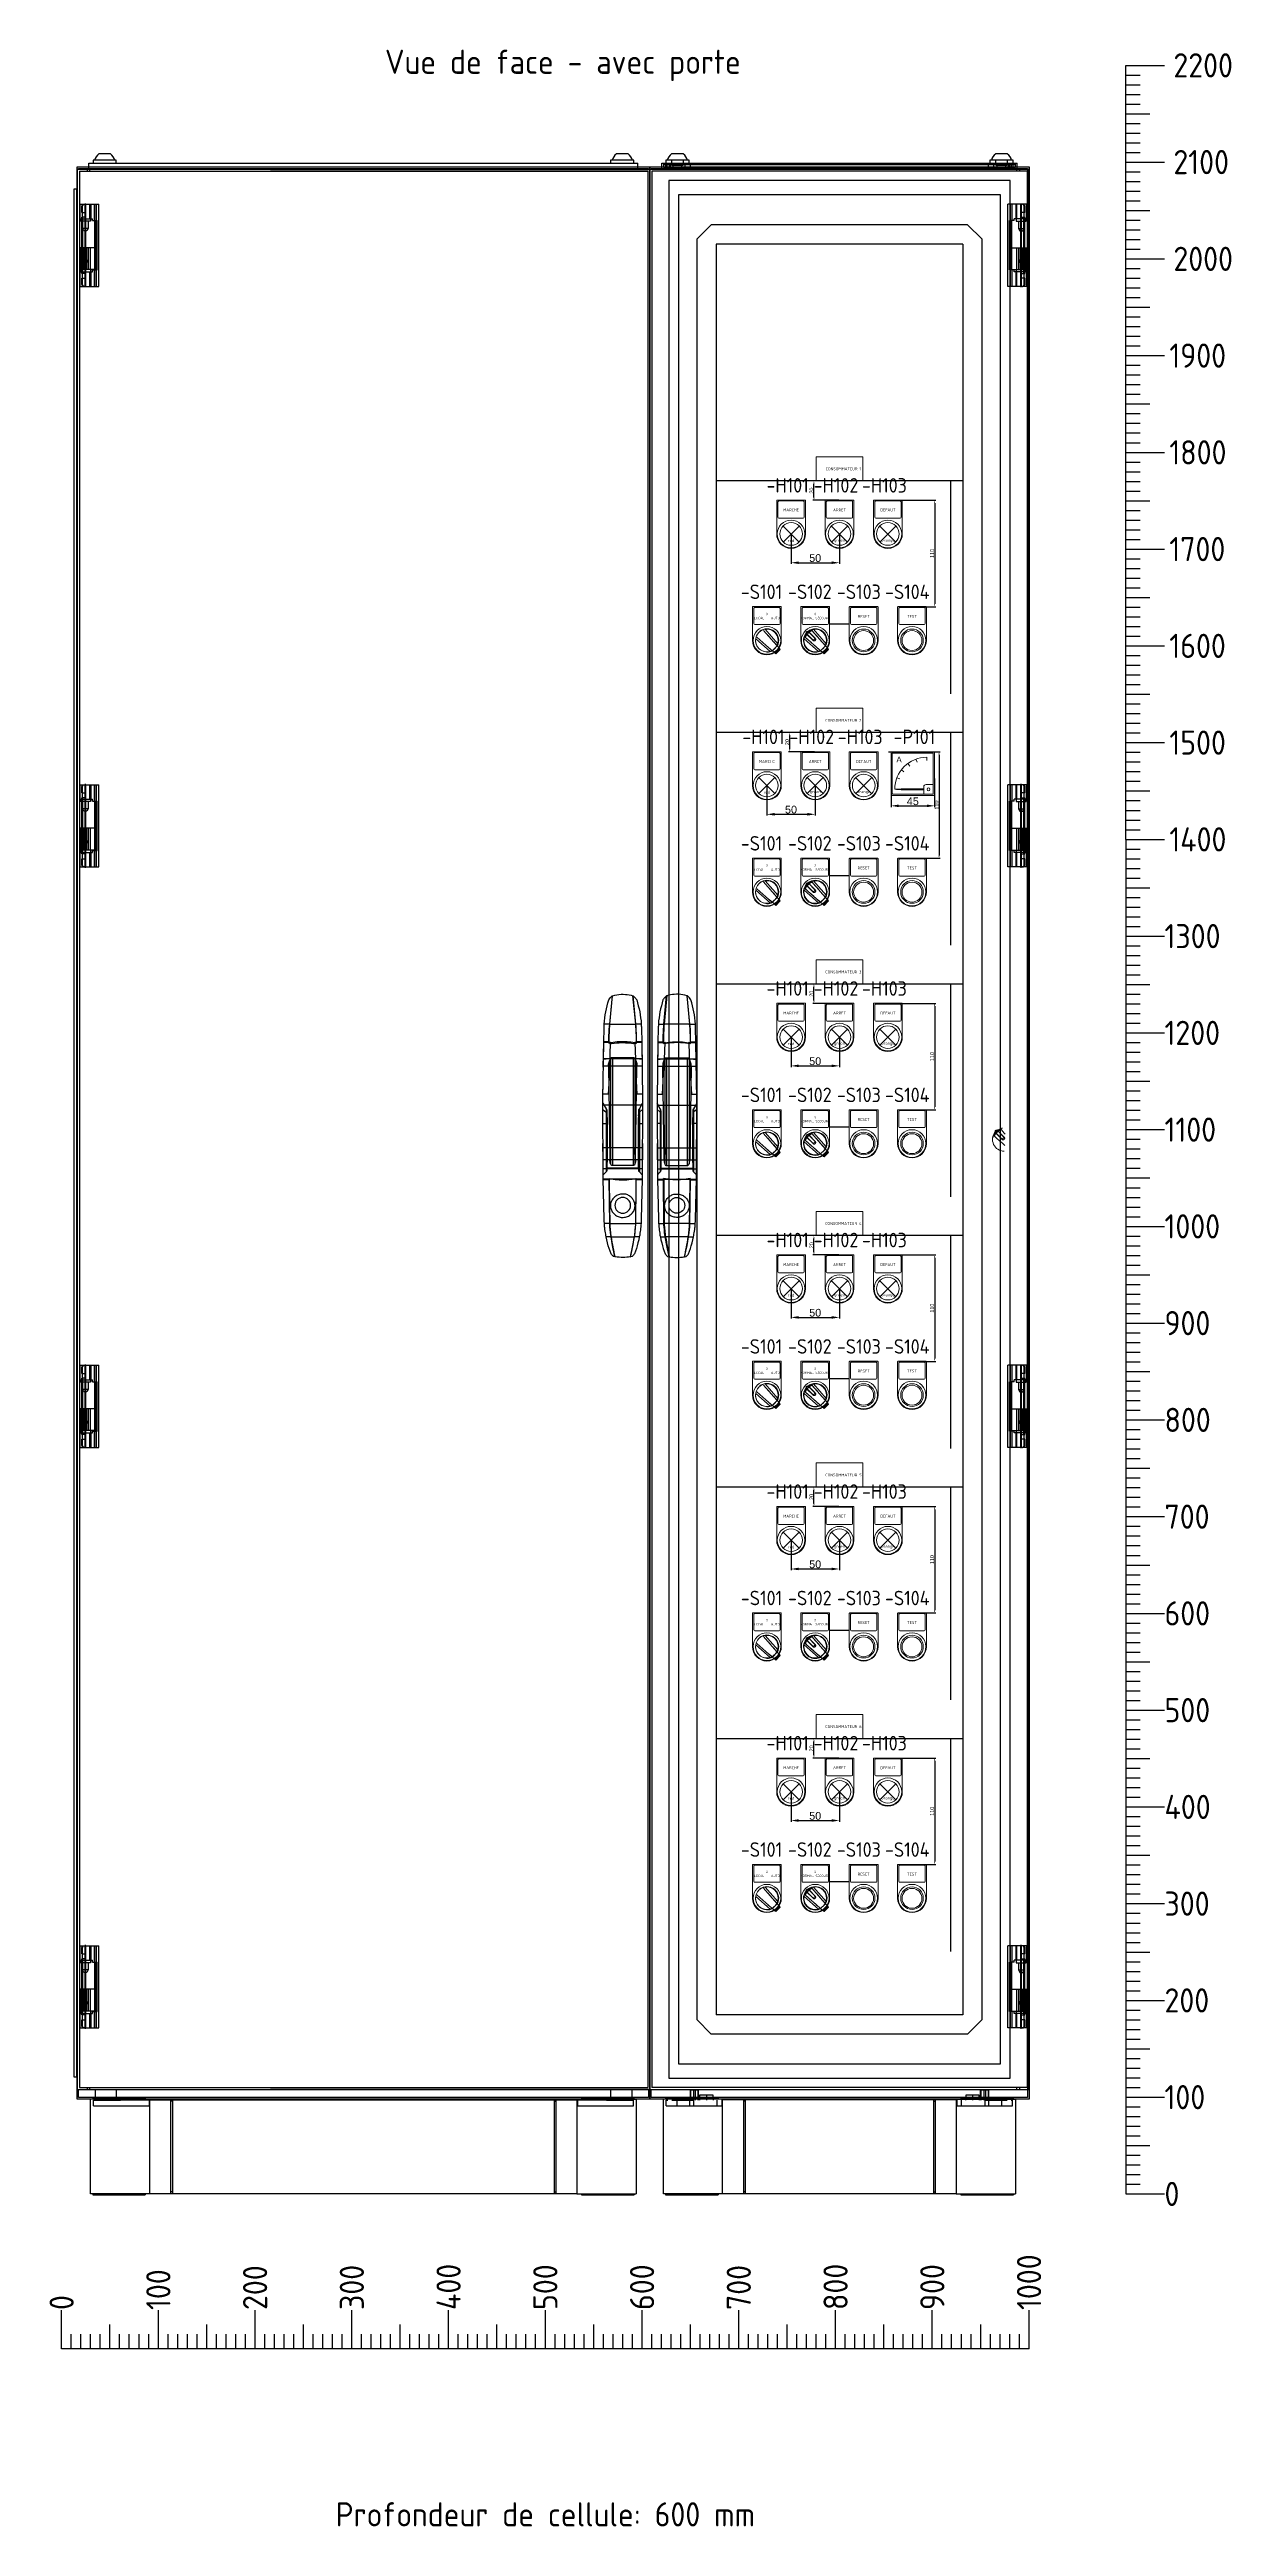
# Model space of a CAD drawing. Header units: millimetres. Extents: x 0 to 69574, y -5 to 41746.
# Drawn here: x 62815 to 64036, y 30425 to 32985 of the extents above; entities that cross this region are included whole.
import ezdxf
from ezdxf.enums import TextEntityAlignment as Align

# ---------------------------------------------------------------- set-up
doc = ezdxf.new("R2010")
doc.units = ezdxf.units.MM
doc.layers.add('! NO PLOT !', color=7, linetype='Continuous', true_color=0xff75dd, plot=False)
doc.layers.add('000-PI-Oprema', color=30, linetype='Continuous', lineweight=5)
for name, color, linetype in [('000-PI-ORMAR', 2, 'Continuous'), ('000-PI_TEXT', 7, 'Continuous'), ('AUT_TEXT', 7, 'Continuous')]:
    doc.layers.add(name, color=color, linetype=linetype)
doc.styles.add('PI0', font='isocpeur.ttf', dxfattribs={"width": 0.9})
doc.styles.get("Standard").update_dxf_attribs({"font": 'arial.ttf'})
doc.dimstyles.new('ISO-25', dxfattribs={"dimtxt": 4, "dimasz": 3, "dimexe": 1.25, "dimexo": 0.625, "dimtad": 1, "dimtxsty": 'Standard', "dimcen": 3, "dimadec": 0, "dimazin": 0, "dimtfac": 1, "dimtmove": 0, "dimatfit": 3, "dimfxl": 1, "dimarcsym": 0})
doc.dimstyles.new('ISO-25-lb', dxfattribs={"dimtxt": 8, "dimasz": 8, "dimexe": 1.25, "dimexo": 0.625, "dimtad": 1, "dimtxsty": 'Standard', "dimcen": 5, "dimadec": 0, "dimazin": 0, "dimtfac": 1, "dimtmove": 0, "dimatfit": 3, "dimfxl": 1, "dimarcsym": 0})

msp = doc.modelspace()

# ---------------------------------------------------------------- texts
at = {"layer": '! NO PLOT !', "char_height": 3, "width": 27.82747, "attachment_point": 5, "style": 'PI0'}
for s, insert in [('{\\fISOCPEUR|b0|i0|c238|p34;red}', (63581.238, 32477.75)), ('{\\fISOCPEUR|b0|i0|c238|p34;green}', (63631.238, 32477.75)), ('{\\fISOCPEUR|b0|i0|c238|p34;orange}', (63681.338, 32477.75)), ('{\\fISOCPEUR|b0|i0|c238|p34;red}', (63556.213, 32217.75)), ('{\\fISOCPEUR|b0|i0|c238|p34;green}', (63606.213, 32217.75)), ('{\\fISOCPEUR|b0|i0|c238|p34;orange}', (63656.313, 32217.75)), ('{\\fISOCPEUR|b0|i0|c238|p34;red}', (63581.238, 31957.75)), ('{\\fISOCPEUR|b0|i0|c238|p34;green}', (63631.238, 31957.75)), ('{\\fISOCPEUR|b0|i0|c238|p34;orange}', (63681.338, 31957.75)), ('{\\fISOCPEUR|b0|i0|c238|p34;red}', (63581.238, 31697.75)), ('{\\fISOCPEUR|b0|i0|c238|p34;green}', (63631.238, 31697.75)), ('{\\fISOCPEUR|b0|i0|c238|p34;orange}', (63681.338, 31697.75)), ('{\\fISOCPEUR|b0|i0|c238|p34;red}', (63581.238, 31437.75)), ('{\\fISOCPEUR|b0|i0|c238|p34;green}', (63631.238, 31437.75)), ('{\\fISOCPEUR|b0|i0|c238|p34;orange}', (63681.338, 31437.75)), ('{\\fISOCPEUR|b0|i0|c238|p34;red}', (63581.238, 31177.75)), ('{\\fISOCPEUR|b0|i0|c238|p34;green}', (63631.238, 31177.75)), ('{\\fISOCPEUR|b0|i0|c238|p34;orange}', (63681.338, 31177.75))]:
    msp.add_mtext(s, dxfattribs=dict(at, insert=insert))
at = {"layer": '000-PI-Oprema'}
msp.add_text('A', height=5.977, dxfattribs=at).set_placement((63692.881, 32251.356), align=Align.MIDDLE_CENTER)
at = {"layer": '000-PI_TEXT', "style": 'PI0', "width": 0.9}
for s, p in [('-H101', (63577.691, 32534.824)), ('-H102', (63627.691, 32534.824)), ('-H103', (63677.741, 32534.824)), ('-S101', (63550.69, 32424.824)), ('-S102', (63600.64, 32424.824)), ('-S103', (63651.326, 32424.824)), ('-S104', (63701.326, 32424.824)), ('-H101', (63552.666, 32274.824)), ('-H102', (63602.666, 32274.824)), ('-H103', (63652.716, 32274.824)), ('-P101', (63708.722, 32274.824)), ('-S101', (63550.69, 32164.824)), ('-S102', (63600.64, 32164.824)), ('-S103', (63651.326, 32164.824)), ('-S104', (63701.326, 32164.824)), ('-H101', (63577.691, 32014.824)), ('-H102', (63627.691, 32014.824)), ('-H103', (63677.741, 32014.824)), ('-S101', (63550.69, 31904.824)), ('-S102', (63600.64, 31904.824)), ('-S103', (63651.326, 31904.824)), ('-S104', (63701.326, 31904.824)), ('-H101', (63577.691, 31754.824)), ('-H102', (63627.691, 31754.824)), ('-H103', (63677.741, 31754.824)), ('-S101', (63550.69, 31644.824)), ('-S102', (63600.64, 31644.824)), ('-S103', (63651.326, 31644.824)), ('-S104', (63701.326, 31644.824)), ('-H101', (63577.691, 31494.824)), ('-H102', (63627.691, 31494.824)), ('-H103', (63677.741, 31494.824)), ('-S101', (63550.69, 31384.824)), ('-S102', (63600.64, 31384.824)), ('-S103', (63651.326, 31384.824)), ('-S104', (63701.326, 31384.824)), ('-H101', (63577.691, 31234.824)), ('-H102', (63627.691, 31234.824)), ('-H103', (63677.741, 31234.824)), ('-S101', (63550.69, 31124.824)), ('-S102', (63600.64, 31124.824)), ('-S103', (63651.326, 31124.824)), ('-S104', (63701.326, 31124.824))]:
    msp.add_text(s, height=15, dxfattribs=at).set_placement(p, align=Align.MIDDLE)
at = {"layer": '000-PI_TEXT', "linetype": 'Continuous', "char_height": 3, "width": 48, "attachment_point": 4, "style": 'PI0'}
for s, insert in [('\\pi9.69;CONSOMMATEUR 1', (63607.288, 32551.904)), ('\\pi9.42;CONSOMMATEUR 2', (63607.288, 32291.904)), ('\\pi9.42;CONSOMMATEUR 3', (63607.288, 32031.904)), ('\\pi9.285;CONSOMMATEUR 4', (63607.288, 31771.904)), ('\\pi9.42;CONSOMMATEUR 5', (63607.288, 31511.904)), ('\\pi9.42;CONSOMMATEUR 6', (63607.288, 31251.904))]:
    msp.add_mtext(s, dxfattribs=dict(at, insert=insert))
at = {"layer": '000-PI_TEXT', "attachment_point": 5, "style": 'PI0'}
for s, insert, char_height, width in [('{\\fISOCPEUR|b0|i0|c238|p34;MARCHE}', (63581.288, 32509.404), 3, 27.82747), ('{\\fISOCPEUR|b0|i0|c238|p34;ARRET}', (63631.288, 32509.404), 3, 27.82747), ('{\\fISOCPEUR|b0|i0|c238|p34;DEFAUT}', (63681.338, 32509.404), 3, 27.82747), ('{\\fISOCPEUR|b0|i0|c238|p34;0}\\PLOCAL    {\\fISOCPEUR|b0|i0|c238|p34;AUTO}', (63556.263, 32399.754), 2.5, 24.5), ('{\\fISOCPEUR|b0|i0|c238|p34;0}\\P{\\fISOCPEUR|b0|i0|c238|p34;NORMAL} {\\fISOCPEUR|b0|i0|c238|p34;SECOURS}', (63606.213, 32399.754), 2.5, 24.5), ('{\\fISOCPEUR|b0|i0|c238|p34;RESET}', (63656.263, 32399.404), 3, 24.5), ('{\\fISOCPEUR|b0|i0|c238|p34;TEST}', (63706.263, 32399.404), 3, 24.5), ('{\\fISOCPEUR|b0|i0|c238|p34;MARCHE}', (63556.263, 32249.404), 3, 27.82747), ('{\\fISOCPEUR|b0|i0|c238|p34;ARRET}', (63606.263, 32249.404), 3, 27.82747), ('{\\fISOCPEUR|b0|i0|c238|p34;DEFAUT}', (63656.313, 32249.404), 3, 27.82747), ('{\\fISOCPEUR|b0|i0|c238|p34;0}\\PLOCAL    {\\fISOCPEUR|b0|i0|c238|p34;AUTO}', (63556.263, 32139.754), 2.5, 24.5), ('{\\fISOCPEUR|b0|i0|c238|p34;0}\\P{\\fISOCPEUR|b0|i0|c238|p34;NORMAL} {\\fISOCPEUR|b0|i0|c238|p34;SECOURS}', (63606.213, 32139.754), 2.5, 24.5), ('{\\fISOCPEUR|b0|i0|c238|p34;RESET}', (63656.263, 32139.404), 3, 24.5), ('{\\fISOCPEUR|b0|i0|c238|p34;TEST}', (63706.263, 32139.404), 3, 24.5), ('{\\fISOCPEUR|b0|i0|c238|p34;MARCHE}', (63581.288, 31989.404), 3, 27.82747), ('{\\fISOCPEUR|b0|i0|c238|p34;ARRET}', (63631.288, 31989.404), 3, 27.82747), ('{\\fISOCPEUR|b0|i0|c238|p34;DEFAUT}', (63681.338, 31989.404), 3, 27.82747), ('{\\fISOCPEUR|b0|i0|c238|p34;0}\\PLOCAL    {\\fISOCPEUR|b0|i0|c238|p34;AUTO}', (63556.263, 31879.754), 2.5, 24.5), ('{\\fISOCPEUR|b0|i0|c238|p34;0}\\P{\\fISOCPEUR|b0|i0|c238|p34;NORMAL} {\\fISOCPEUR|b0|i0|c238|p34;SECOURS}', (63606.213, 31879.754), 2.5, 24.5), ('{\\fISOCPEUR|b0|i0|c238|p34;RESET}', (63656.263, 31879.404), 3, 24.5), ('{\\fISOCPEUR|b0|i0|c238|p34;TEST}', (63706.263, 31879.404), 3, 24.5), ('{\\fISOCPEUR|b0|i0|c238|p34;MARCHE}', (63581.288, 31729.404), 3, 27.82747), ('{\\fISOCPEUR|b0|i0|c238|p34;ARRET}', (63631.288, 31729.404), 3, 27.82747), ('{\\fISOCPEUR|b0|i0|c238|p34;DEFAUT}', (63681.338, 31729.404), 3, 27.82747), ('{\\fISOCPEUR|b0|i0|c238|p34;0}\\PLOCAL    {\\fISOCPEUR|b0|i0|c238|p34;AUTO}', (63556.263, 31619.754), 2.5, 24.5), ('{\\fISOCPEUR|b0|i0|c238|p34;0}\\P{\\fISOCPEUR|b0|i0|c238|p34;NORMAL} {\\fISOCPEUR|b0|i0|c238|p34;SECOURS}', (63606.213, 31619.754), 2.5, 24.5), ('{\\fISOCPEUR|b0|i0|c238|p34;RESET}', (63656.263, 31619.404), 3, 24.5), ('{\\fISOCPEUR|b0|i0|c238|p34;TEST}', (63706.263, 31619.404), 3, 24.5), ('{\\fISOCPEUR|b0|i0|c238|p34;MARCHE}', (63581.288, 31469.404), 3, 27.82747), ('{\\fISOCPEUR|b0|i0|c238|p34;ARRET}', (63631.288, 31469.404), 3, 27.82747), ('{\\fISOCPEUR|b0|i0|c238|p34;DEFAUT}', (63681.338, 31469.404), 3, 27.82747), ('{\\fISOCPEUR|b0|i0|c238|p34;0}\\PLOCAL    {\\fISOCPEUR|b0|i0|c238|p34;AUTO}', (63556.263, 31359.754), 2.5, 24.5), ('{\\fISOCPEUR|b0|i0|c238|p34;0}\\P{\\fISOCPEUR|b0|i0|c238|p34;NORMAL} {\\fISOCPEUR|b0|i0|c238|p34;SECOURS}', (63606.213, 31359.754), 2.5, 24.5), ('{\\fISOCPEUR|b0|i0|c238|p34;RESET}', (63656.263, 31359.404), 3, 24.5), ('{\\fISOCPEUR|b0|i0|c238|p34;TEST}', (63706.263, 31359.404), 3, 24.5), ('{\\fISOCPEUR|b0|i0|c238|p34;MARCHE}', (63581.288, 31209.404), 3, 27.82747), ('{\\fISOCPEUR|b0|i0|c238|p34;ARRET}', (63631.288, 31209.404), 3, 27.82747), ('{\\fISOCPEUR|b0|i0|c238|p34;DEFAUT}', (63681.338, 31209.404), 3, 27.82747), ('{\\fISOCPEUR|b0|i0|c238|p34;0}\\PLOCAL    {\\fISOCPEUR|b0|i0|c238|p34;AUTO}', (63556.263, 31099.754), 2.5, 24.5), ('{\\fISOCPEUR|b0|i0|c238|p34;0}\\P{\\fISOCPEUR|b0|i0|c238|p34;NORMAL} {\\fISOCPEUR|b0|i0|c238|p34;SECOURS}', (63606.213, 31099.754), 2.5, 24.5), ('{\\fISOCPEUR|b0|i0|c238|p34;RESET}', (63656.263, 31099.404), 3, 24.5), ('{\\fISOCPEUR|b0|i0|c238|p34;TEST}', (63706.263, 31099.404), 3, 24.5)]:
    msp.add_mtext(s, dxfattribs=dict(at, insert=insert, char_height=char_height, width=width))
at = {"layer": 'AUT_TEXT', "style": 'PI0', "width": 0.9}
for s, p in [('Vue de face - avec porte', (63345.357, 32968.904)), ('Profondeur de cellule: 600 mm', (63327.276, 30437.776))]:
    msp.add_text(s, height=25, dxfattribs=at).set_placement(p, align=Align.MIDDLE)

# ---------------------------------------------------------------- blocks, each defined once
blk = doc.blocks.new('SKALA_2100')
for p, q in [((6091.9, 12435.4), (6091.9, 13235.4)), ((6091.9, 13235.4), (6131.9, 13235.4)), ((6091.9, 13225.4), (6106.9, 13225.4)), ((6091.9, 13215.4), (6106.9, 13215.4)), ((6091.9, 13205.4), (6106.9, 13205.4)), ((6091.9, 13195.4), (6106.9, 13195.4)), ((6091.9, 13185.4), (6116.9, 13185.4)), ((6091.9, 13175.4), (6106.9, 13175.4)), ((6091.9, 13165.4), (6106.9, 13165.4)), ((6091.9, 13155.4), (6106.9, 13155.4)), ((6091.9, 13145.4), (6106.9, 13145.4)), ((6091.9, 13135.4), (6131.9, 13135.4)), ((6091.9, 13125.4), (6106.9, 13125.4)), ((6091.9, 13115.4), (6106.9, 13115.4)), ((6091.9, 13105.4), (6106.9, 13105.4)), ((6091.9, 13095.4), (6106.9, 13095.4)), ((6091.9, 13085.4), (6116.9, 13085.4)), ((6091.9, 13075.4), (6106.9, 13075.4)), ((6091.9, 13065.4), (6106.9, 13065.4)), ((6091.9, 13055.4), (6106.9, 13055.4)), ((6091.9, 13045.4), (6106.9, 13045.4)), ((6091.9, 13035.4), (6131.9, 13035.4)), ((6091.9, 13035.4), (6131.9, 13035.4)), ((6091.9, 13025.4), (6106.9, 13025.4)), ((6091.9, 13015.4), (6106.9, 13015.4)), ((6091.9, 13005.4), (6106.9, 13005.4)), ((6091.9, 12995.4), (6106.9, 12995.4)), ((6091.9, 12985.4), (6116.9, 12985.4)), ((6091.9, 12975.4), (6106.9, 12975.4)), ((6091.9, 12965.4), (6106.9, 12965.4)), ((6091.9, 12955.4), (6106.9, 12955.4)), ((6091.9, 12945.4), (6106.9, 12945.4)), ((6091.9, 12935.4), (6131.9, 12935.4)), ((6091.9, 12925.4), (6106.9, 12925.4)), ((6091.9, 12915.4), (6106.9, 12915.4)), ((6091.9, 12905.4), (6106.9, 12905.4)), ((6091.9, 12895.4), (6106.9, 12895.4)), ((6091.9, 12885.4), (6116.9, 12885.4)), ((6091.9, 12875.4), (6106.9, 12875.4)), ((6091.9, 12865.4), (6106.9, 12865.4)), ((6091.9, 12855.4), (6106.9, 12855.4)), ((6091.9, 12845.4), (6106.9, 12845.4)), ((6091.9, 12835.4), (6131.9, 12835.4)), ((6091.9, 12825.4), (6106.9, 12825.4)), ((6091.9, 12815.4), (6106.9, 12815.4)), ((6091.9, 12805.4), (6106.9, 12805.4)), ((6091.9, 12795.4), (6106.9, 12795.4)), ((6091.9, 12785.4), (6116.9, 12785.4)), ((6091.9, 12775.4), (6106.9, 12775.4)), ((6091.9, 12765.4), (6106.9, 12765.4)), ((6091.9, 12755.4), (6106.9, 12755.4)), ((6091.9, 12745.4), (6106.9, 12745.4)), ((6091.9, 12735.4), (6131.9, 12735.4)), ((6091.9, 12725.4), (6106.9, 12725.4)), ((6091.9, 12715.4), (6106.9, 12715.4)), ((6091.9, 12705.4), (6106.9, 12705.4)), ((6091.9, 12695.4), (6106.9, 12695.4)), ((6091.9, 12685.4), (6116.9, 12685.4)), ((6091.9, 12675.4), (6106.9, 12675.4)), ((6091.9, 12665.4), (6106.9, 12665.4)), ((6091.9, 12655.4), (6106.9, 12655.4)), ((6091.9, 12645.4), (6106.9, 12645.4)), ((6091.9, 12635.4), (6131.9, 12635.4)), ((6091.9, 12625.4), (6106.9, 12625.4)), ((6091.9, 12615.4), (6106.9, 12615.4)), ((6091.9, 12605.4), (6106.9, 12605.4)), ((6091.9, 12595.4), (6106.9, 12595.4)), ((6091.9, 12585.4), (6116.9, 12585.4)), ((6091.9, 12575.4), (6106.9, 12575.4)), ((6091.9, 12565.4), (6106.9, 12565.4)), ((6091.9, 12555.4), (6106.9, 12555.4)), ((6091.9, 12545.4), (6106.9, 12545.4)), ((6091.9, 12535.4), (6131.9, 12535.4)), ((6091.9, 12525.4), (6106.9, 12525.4)), ((6091.9, 12515.4), (6106.9, 12515.4)), ((6091.9, 12505.4), (6106.9, 12505.4)), ((6091.9, 12495.4), (6106.9, 12495.4)), ((6091.9, 12485.4), (6116.9, 12485.4)), ((6091.9, 12475.4), (6106.9, 12475.4)), ((6091.9, 12465.4), (6106.9, 12465.4)), ((6091.9, 12455.4), (6106.9, 12455.4)), ((6091.9, 12445.4), (6106.9, 12445.4)), ((6091.9, 12435.4), (6131.9, 12435.4)), ((6091.9, 12435.4), (6091.9, 11575.4)), ((6091.9, 12435.4), (6131.9, 12435.4)), ((6091.9, 12425.4), (6106.9, 12425.4)), ((6091.9, 12415.4), (6106.9, 12415.4)), ((6091.9, 12405.4), (6106.9, 12405.4)), ((6091.9, 12395.4), (6106.9, 12395.4)), ((6091.9, 12385.4), (6116.9, 12385.4)), ((6091.9, 12375.4), (6106.9, 12375.4)), ((6091.9, 12365.4), (6106.9, 12365.4)), ((6091.9, 12355.4), (6106.9, 12355.4)), ((6091.9, 12345.4), (6106.9, 12345.4)), ((6091.9, 12335.4), (6131.9, 12335.4)), ((6091.9, 12325.4), (6106.9, 12325.4)), ((6091.9, 12315.4), (6106.9, 12315.4)), ((6091.9, 12305.4), (6106.9, 12305.4)), ((6091.9, 12295.4), (6106.9, 12295.4)), ((6091.9, 12285.4), (6116.9, 12285.4)), ((6091.9, 12275.4), (6106.9, 12275.4)), ((6091.9, 12265.4), (6106.9, 12265.4)), ((6091.9, 12255.4), (6106.9, 12255.4)), ((6091.9, 12245.4), (6106.9, 12245.4)), ((6091.9, 12235.4), (6131.9, 12235.4)), ((6091.9, 12235.4), (6131.9, 12235.4)), ((6091.9, 12235.4), (6131.9, 12235.4)), ((6091.9, 12225.4), (6106.9, 12225.4)), ((6091.9, 12215.4), (6106.9, 12215.4)), ((6091.9, 12205.4), (6106.9, 12205.4)), ((6091.9, 12195.4), (6106.9, 12195.4)), ((6091.9, 12185.4), (6116.9, 12185.4)), ((6091.9, 12175.4), (6106.9, 12175.4)), ((6091.9, 12165.4), (6106.9, 12165.4)), ((6091.9, 12155.4), (6106.9, 12155.4)), ((6091.9, 12145.4), (6106.9, 12145.4)), ((6091.9, 12135.4), (6131.9, 12135.4)), ((6091.9, 12125.4), (6106.9, 12125.4)), ((6091.9, 12115.4), (6106.9, 12115.4)), ((6091.9, 12105.4), (6106.9, 12105.4)), ((6091.9, 12095.4), (6106.9, 12095.4)), ((6091.9, 12085.4), (6116.9, 12085.4)), ((6091.9, 12075.4), (6106.9, 12075.4)), ((6091.9, 12065.4), (6106.9, 12065.4)), ((6091.9, 12055.4), (6106.9, 12055.4)), ((6091.9, 12045.4), (6106.9, 12045.4)), ((6091.9, 12035.4), (6131.9, 12035.4)), ((6091.9, 12035.4), (6131.9, 12035.4)), ((6091.9, 12035.4), (6131.9, 12035.4)), ((6091.9, 12035.4), (6131.9, 12035.4)), ((6091.9, 12025.4), (6106.9, 12025.4)), ((6091.9, 12015.4), (6106.9, 12015.4)), ((6091.9, 12005.4), (6106.9, 12005.4)), ((6091.9, 11995.4), (6106.9, 11995.4)), ((6091.9, 11985.4), (6116.9, 11985.4)), ((6091.9, 11975.4), (6106.9, 11975.4)), ((6091.9, 11965.4), (6106.9, 11965.4)), ((6091.9, 11955.4), (6106.9, 11955.4)), ((6091.9, 11945.4), (6106.9, 11945.4)), ((6091.9, 11935.4), (6131.9, 11935.4)), ((6091.9, 11925.4), (6106.9, 11925.4)), ((6091.9, 11915.4), (6106.9, 11915.4)), ((6091.9, 11905.4), (6106.9, 11905.4)), ((6091.9, 11895.4), (6106.9, 11895.4)), ((6091.9, 11885.4), (6116.9, 11885.4)), ((6091.9, 11875.4), (6106.9, 11875.4)), ((6091.9, 11865.4), (6106.9, 11865.4)), ((6091.9, 11855.4), (6106.9, 11855.4)), ((6091.9, 11845.4), (6106.9, 11845.4)), ((6091.9, 11835.4), (6131.9, 11835.4)), ((6091.9, 11835.4), (6131.9, 11835.4)), ((6091.9, 11835.4), (6131.9, 11835.4)), ((6091.9, 11835.4), (6131.9, 11835.4)), ((6091.9, 11835.4), (6131.9, 11835.4)), ((6091.9, 11825.4), (6106.9, 11825.4)), ((6091.9, 11815.4), (6106.9, 11815.4)), ((6091.9, 11805.4), (6106.9, 11805.4)), ((6091.9, 11795.4), (6106.9, 11795.4)), ((6091.9, 11785.4), (6116.9, 11785.4)), ((6091.9, 11775.4), (6106.9, 11775.4)), ((6091.9, 11765.4), (6106.9, 11765.4)), ((6091.9, 11755.4), (6106.9, 11755.4)), ((6091.9, 11745.4), (6106.9, 11745.4)), ((6091.9, 11735.4), (6131.9, 11735.4)), ((6091.9, 11725.4), (6106.9, 11725.4)), ((6091.9, 11715.4), (6106.9, 11715.4)), ((6091.9, 11705.4), (6106.9, 11705.4)), ((6091.9, 11695.4), (6106.9, 11695.4)), ((6091.9, 11685.4), (6116.9, 11685.4)), ((6091.9, 11675.4), (6106.9, 11675.4)), ((6091.9, 11665.4), (6106.9, 11665.4)), ((6091.9, 11655.4), (6106.9, 11655.4)), ((6091.9, 11645.4), (6106.9, 11645.4)), ((6091.9, 11635.4), (6131.9, 11635.4)), ((6091.9, 11635.4), (6131.9, 11635.4)), ((6091.9, 11635.4), (6131.9, 11635.4)), ((6091.9, 11635.4), (6131.9, 11635.4)), ((6091.9, 11635.4), (6131.9, 11635.4)), ((6091.9, 11635.4), (6131.9, 11635.4)), ((6091.9, 11625.4), (6106.9, 11625.4)), ((6091.9, 11615.4), (6106.9, 11615.4)), ((6091.9, 11605.4), (6106.9, 11605.4)), ((6091.9, 11595.4), (6106.9, 11595.4)), ((6091.9, 11585.4), (6116.9, 11585.4)), ((6091.9, 11575.4), (6091.9, 11035.4)), ((6091.9, 11575.4), (6106.9, 11575.4)), ((6091.9, 11565.4), (6106.9, 11565.4)), ((6091.9, 11555.4), (6106.9, 11555.4)), ((6091.9, 11545.4), (6106.9, 11545.4)), ((6091.9, 11535.4), (6131.9, 11535.4)), ((6091.9, 11525.4), (6106.9, 11525.4)), ((6091.9, 11515.4), (6106.9, 11515.4)), ((6091.9, 11505.4), (6106.9, 11505.4)), ((6091.9, 11495.4), (6106.9, 11495.4)), ((6091.9, 11485.4), (6116.9, 11485.4)), ((6091.9, 11475.4), (6106.9, 11475.4)), ((6091.9, 11465.4), (6106.9, 11465.4)), ((6091.9, 11455.4), (6106.9, 11455.4)), ((6091.9, 11445.4), (6106.9, 11445.4)), ((6091.9, 11435.4), (6131.9, 11435.4)), ((6091.9, 11435.4), (6131.9, 11435.4)), ((6091.9, 11435.4), (6131.9, 11435.4)), ((6091.9, 11435.4), (6131.9, 11435.4)), ((6091.9, 11435.4), (6131.9, 11435.4)), ((6091.9, 11435.4), (6131.9, 11435.4)), ((6091.9, 11435.4), (6131.9, 11435.4)), ((6091.9, 11425.4), (6106.9, 11425.4)), ((6091.9, 11415.4), (6106.9, 11415.4)), ((6091.9, 11405.4), (6106.9, 11405.4)), ((6091.9, 11395.4), (6106.9, 11395.4)), ((6091.9, 11385.4), (6116.9, 11385.4)), ((6091.9, 11375.4), (6106.9, 11375.4)), ((6091.9, 11365.4), (6106.9, 11365.4)), ((6091.9, 11355.4), (6106.9, 11355.4)), ((6091.9, 11345.4), (6106.9, 11345.4)), ((6091.9, 11335.4), (6131.9, 11335.4)), ((6091.9, 11325.4), (6106.9, 11325.4)), ((6091.9, 11315.4), (6106.9, 11315.4)), ((6091.9, 11305.4), (6106.9, 11305.4)), ((6091.9, 11295.4), (6106.9, 11295.4)), ((6091.9, 11285.4), (6116.9, 11285.4)), ((6091.9, 11275.4), (6106.9, 11275.4)), ((6091.9, 11265.4), (6106.9, 11265.4)), ((6091.9, 11255.4), (6106.9, 11255.4)), ((6091.9, 11245.4), (6106.9, 11245.4)), ((6091.9, 11235.4), (6131.9, 11235.4)), ((6091.9, 11235.4), (6131.9, 11235.4)), ((6091.9, 11235.4), (6131.9, 11235.4)), ((6091.9, 11235.4), (6131.9, 11235.4)), ((6091.9, 11235.4), (6131.9, 11235.4)), ((6091.9, 11235.4), (6131.9, 11235.4)), ((6091.9, 11235.4), (6131.9, 11235.4)), ((6091.9, 11235.4), (6131.9, 11235.4)), ((6091.9, 11225.4), (6106.9, 11225.4)), ((6091.9, 11215.4), (6106.9, 11215.4)), ((6091.9, 11205.4), (6106.9, 11205.4)), ((6091.9, 11195.4), (6106.9, 11195.4)), ((6091.9, 11185.4), (6116.9, 11185.4)), ((6091.9, 11175.4), (6106.9, 11175.4)), ((6091.9, 11165.4), (6106.9, 11165.4)), ((6091.9, 11155.4), (6106.9, 11155.4)), ((6091.9, 11145.4), (6106.9, 11145.4)), ((6091.9, 11135.4), (6131.9, 11135.4)), ((6091.9, 11125.4), (6106.9, 11125.4)), ((6091.9, 11115.4), (6106.9, 11115.4)), ((6091.9, 11105.4), (6106.9, 11105.4)), ((6091.9, 11095.4), (6106.9, 11095.4)), ((6091.9, 11085.4), (6116.9, 11085.4)), ((6091.9, 11075.4), (6106.9, 11075.4)), ((6091.9, 11065.4), (6106.9, 11065.4)), ((6091.9, 11055.4), (6106.9, 11055.4)), ((6091.9, 11045.4), (6106.9, 11045.4)), ((6091.9, 11035.4), (6131.9, 11035.4))]:
    blk.add_line(p, q)
at = {"style": 'PI0', "width": 0.9}
for s, p in [('2200', (6141.1, 13235.4)), ('2100', (6141.1, 13135.4)), ('2000', (6141.1, 13035.4)), ('1900', (6136.9, 12935.4)), ('1800', (6136.9, 12835.4)), ('1700', (6136.9, 12735.4)), ('1600', (6136.9, 12635.4)), ('1500', (6136.9, 12535.4)), ('1400', (6136.9, 12435.4)), ('1300', (6131.9, 12335.4)), ('1200', (6131.9, 12235.4)), ('1100', (6131.9, 12135.4)), ('1000', (6131.9, 12035.4)), ('900', (6131.9, 11935.4)), ('800', (6131.9, 11835.4)), ('700', (6131.9, 11735.4)), ('600', (6131.9, 11635.4)), ('500', (6131.9, 11535.4)), ('400', (6131.9, 11435.4)), ('300', (6131.9, 11335.4)), ('200', (6131.9, 11235.4)), ('100', (6131.9, 11135.4)), ('0', (6131.9, 11035.4))]:
    blk.add_text(s, height=25, dxfattribs=at).set_placement(p, align=Align.MIDDLE_LEFT)
blk = doc.blocks.new('skala vodoravna 1000')
at = {"color": 7}
for p, q in [((46869, 36317.7), (46869, 36357.7)), ((46969, 36317.7), (46969, 36357.7)), ((47069, 36317.7), (47069, 36357.7)), ((47069, 36317.7), (47069, 36357.7)), ((47069, 36317.7), (47069, 36357.7)), ((47069, 36317.7), (47069, 36357.7)), ((47069, 36317.7), (47069, 36357.7)), ((47069, 36317.7), (47069, 36357.7)), ((47069, 36317.7), (47069, 36357.7)), ((47069, 36317.7), (47069, 36357.7)), ((47169, 36317.7), (47169, 36357.7)), ((47269, 36317.7), (47269, 36357.7)), ((47269, 36317.7), (47269, 36357.7)), ((47269, 36317.7), (47269, 36357.7)), ((47269, 36317.7), (47269, 36357.7)), ((47269, 36317.7), (47269, 36357.7)), ((47269, 36317.7), (47269, 36357.7)), ((47269, 36317.7), (47269, 36357.7)), ((47369, 36317.7), (47369, 36357.7)), ((47469, 36317.7), (47469, 36357.7)), ((47469, 36317.7), (47469, 36357.7)), ((47469, 36317.7), (47469, 36357.7)), ((47469, 36317.7), (47469, 36357.7)), ((47469, 36317.7), (47469, 36357.7)), ((47469, 36317.7), (47469, 36357.7)), ((47569, 36317.7), (47569, 36357.7)), ((47669, 36317.7), (47669, 36357.7)), ((47669, 36317.7), (47669, 36357.7)), ((47669, 36317.7), (47669, 36357.7)), ((47669, 36317.7), (47669, 36357.7)), ((47669, 36317.7), (47669, 36357.7)), ((47669, 36317.7), (47669, 36357.7)), ((47669, 36317.7), (47669, 36357.7)), ((47769, 36317.7), (47769, 36357.7)), ((47869, 36317.7), (47869, 36357.7)), ((47869, 36317.7), (47869, 36357.7)), ((47869, 36317.7), (47869, 36357.7)), ((47869, 36317.7), (47869, 36357.7)), ((47869, 36317.7), (47869, 36357.7)), ((47869, 36317.7), (47869, 36357.7)), ((47869, 36317.7), (47869, 36357.7)), ((47869, 36317.7), (47869, 36357.7)), ((46879, 36317.7), (46879, 36332.7)), ((46889, 36317.7), (46889, 36332.7)), ((46899, 36317.7), (46899, 36332.7)), ((46909, 36317.7), (46909, 36332.7)), ((46919, 36317.7), (46919, 36342.7)), ((46929, 36317.7), (46929, 36332.7)), ((46939, 36317.7), (46939, 36332.7)), ((46949, 36317.7), (46949, 36332.7)), ((46959, 36317.7), (46959, 36332.7)), ((46979, 36317.7), (46979, 36332.7)), ((46989, 36317.7), (46989, 36332.7)), ((46999, 36317.7), (46999, 36332.7)), ((47009, 36317.7), (47009, 36332.7)), ((47019, 36317.7), (47019, 36342.7)), ((47029, 36317.7), (47029, 36332.7)), ((47039, 36317.7), (47039, 36332.7)), ((47049, 36317.7), (47049, 36332.7)), ((47059, 36317.7), (47059, 36332.7)), ((47079, 36317.7), (47079, 36332.7)), ((47089, 36317.7), (47089, 36332.7)), ((47099, 36317.7), (47099, 36332.7)), ((47109, 36317.7), (47109, 36332.7)), ((47119, 36317.7), (47119, 36342.7)), ((47129, 36317.7), (47129, 36332.7)), ((47139, 36317.7), (47139, 36332.7)), ((47149, 36317.7), (47149, 36332.7)), ((47159, 36317.7), (47159, 36332.7)), ((47179, 36317.7), (47179, 36332.7)), ((47189, 36317.7), (47189, 36332.7)), ((47199, 36317.7), (47199, 36332.7)), ((47209, 36317.7), (47209, 36332.7)), ((47219, 36317.7), (47219, 36342.7)), ((47229, 36317.7), (47229, 36332.7)), ((47239, 36317.7), (47239, 36332.7)), ((47249, 36317.7), (47249, 36332.7)), ((47259, 36317.7), (47259, 36332.7)), ((47279, 36317.7), (47279, 36332.7)), ((47289, 36317.7), (47289, 36332.7)), ((47299, 36317.7), (47299, 36332.7)), ((47309, 36317.7), (47309, 36332.7)), ((47319, 36317.7), (47319, 36342.7)), ((47329, 36317.7), (47329, 36332.7)), ((47339, 36317.7), (47339, 36332.7)), ((47349, 36317.7), (47349, 36332.7)), ((47359, 36317.7), (47359, 36332.7)), ((47379, 36317.7), (47379, 36332.7)), ((47389, 36317.7), (47389, 36332.7)), ((47399, 36317.7), (47399, 36332.7)), ((47409, 36317.7), (47409, 36332.7)), ((47419, 36317.7), (47419, 36342.7)), ((47429, 36317.7), (47429, 36332.7)), ((47439, 36317.7), (47439, 36332.7)), ((47449, 36317.7), (47449, 36332.7)), ((47459, 36317.7), (47459, 36332.7)), ((47479, 36317.7), (47479, 36332.7)), ((47489, 36317.7), (47489, 36332.7)), ((47499, 36317.7), (47499, 36332.7)), ((47509, 36317.7), (47509, 36332.7)), ((47519, 36317.7), (47519, 36342.7)), ((47529, 36317.7), (47529, 36332.7)), ((47539, 36317.7), (47539, 36332.7)), ((47549, 36317.7), (47549, 36332.7)), ((47559, 36317.7), (47559, 36332.7)), ((47579, 36317.7), (47579, 36332.7)), ((47589, 36317.7), (47589, 36332.7)), ((47599, 36317.7), (47599, 36332.7)), ((47609, 36317.7), (47609, 36332.7)), ((47619, 36317.7), (47619, 36342.7)), ((47629, 36317.7), (47629, 36332.7)), ((47639, 36317.7), (47639, 36332.7)), ((47649, 36317.7), (47649, 36332.7)), ((47659, 36317.7), (47659, 36332.7)), ((47679, 36317.7), (47679, 36332.7)), ((47689, 36317.7), (47689, 36332.7)), ((47699, 36317.7), (47699, 36332.7)), ((47709, 36317.7), (47709, 36332.7)), ((47719, 36317.7), (47719, 36342.7)), ((47729, 36317.7), (47729, 36332.7)), ((47739, 36317.7), (47739, 36332.7)), ((47749, 36317.7), (47749, 36332.7)), ((47759, 36317.7), (47759, 36332.7)), ((47779, 36317.7), (47779, 36332.7)), ((47789, 36317.7), (47789, 36332.7)), ((47799, 36317.7), (47799, 36332.7)), ((47809, 36317.7), (47809, 36332.7)), ((47819, 36317.7), (47819, 36342.7)), ((47829, 36317.7), (47829, 36332.7)), ((47839, 36317.7), (47839, 36332.7)), ((47849, 36317.7), (47849, 36332.7)), ((47859, 36317.7), (47859, 36332.7)), ((47669, 36317.7), (46869, 36317.7)), ((47869, 36317.7), (47669, 36317.7))]:
    blk.add_line(p, q, dxfattribs=at)
at = {"color": 7, "style": 'PI0', "width": 0.9}
for s, p in [('400', (47269, 36357.7)), ('800', (47669, 36357.7)), ('1000', (47869, 36357.7)), ('100', (46969, 36357.7)), ('200', (47069, 36357.7)), ('300', (47169, 36357.7)), ('500', (47369, 36357.7)), ('600', (47469, 36357.7)), ('700', (47569, 36357.7)), ('900', (47769, 36357.7)), ('0', (46869, 36357.7))]:
    blk.add_text(s, height=25, rotation=90, dxfattribs=at).set_placement(p, align=Align.MIDDLE_LEFT)
blk = doc.blocks.new('*U691')
at = {"layer": '000-PI-ORMAR'}
for p, q in [((-13.4, 105.2), (-10.6, 134.6)), ((-10.5, 134.6), (-10.9, 134.5)), ((10.9, 134.5), (10.5, 134.6)), ((13.4, 105.2), (10.6, 134.6)), ((-19.1, 105.2), (-13.4, 105.2)), ((13.2, 105.2), (-13.2, 105.2)), ((13.4, 105.2), (19.1, 105.2)), ((-19.7, 86.2), (-20.5, 27.7)), ((-19.7, 86.2), (-20.1, 61)), ((-19.3, 101.3), (-19.7, 86.2)), ((-19.7, 87), (-14.2, 87)), ((-19.7, 86.2), (-12.5, 86.2)), ((-14.1, 86.2), (-14.2, 87)), ((-14, 85.3), (-14.1, 86.2)), ((-12.5, 86.2), (-13.4, 60.3)), ((-11.2, 85.1), (-12.5, 86.2)), ((12.5, 86.2), (11.2, 85.1)), ((12, 85.8), (14, 85.3)), ((12.5, 86.2), (19.7, 86.2)), ((13.4, 60.3), (12.5, 86.2)), ((14, 85.3), (14.1, 86.2)), ((14.1, 86.2), (14.2, 87)), ((14.2, 87), (19.7, 87)), ((19.7, 86.2), (19.3, 101.3)), ((20.5, 27.7), (19.7, 86.2)), ((20.1, 60.6), (19.7, 86.2)), ((-20.1, 61.9), (-17.3, 61.9)), ((-20.1, 61.8), (-14.7, 61.8)), ((-20, 69.3), (-12.7, 69.3)), ((-20, 69), (-17.3, 69)), ((-17.3, 69.3), (17.3, 69.3)), ((-17.3, 61.8), (17.3, 61.8)), ((-15, 32.8), (-13.4, 60.3)), ((-13.3, -35.1), (-14.7, 61.8)), ((-12.7, 69.3), (-12.6, 69.3)), ((-12.6, 69.3), (-12.6, -39.1)), ((-10.7, 70.5), (-10.7, -41)), ((-10.7, 70.5), (10.7, 70.5)), ((10.7, 70.5), (10.7, -41)), ((12.6, 69.3), (12.6, -39.1)), ((12.6, 69.3), (12.7, 69.3)), ((12.7, 69.3), (20, 69.3)), ((14.7, 61.8), (13.3, -35.1)), ((13.4, 60.3), (15, 32.8)), ((14.7, 61.8), (20.1, 61.8)), ((17.3, 69), (20, 69)), ((17.3, 61.9), (20.1, 61.9)), ((-20.4, 35.9), (-20.5, 27.7)), ((-20.5, 32.8), (-15, 32.8)), ((-20.5, 27.7), (-20.1, -55.1)), ((15, 32.8), (20.5, 32.8)), ((20.1, -55.1), (20.5, 27.7)), ((20.5, 27.7), (20.3, 48.5)), ((-17.2, 17.8), (-20.5, 23.4)), ((-17.2, 14.2), (-20.5, 17)), ((-17.2, 2.5), (-20.5, 2.6)), ((-19.8, 21.4), (19.8, 21.4)), ((-17.2, 17.8), (-17.2, -47.4)), ((-16.2, 2.4), (-16.5, 15.5)), ((-16.5, 15.5), (-16.5, -46.1)), ((-16.4, 10.5), (-16.5, 13)), ((-16.2, 2.4), (-16.5, 2.5)), ((-16.2, -35.1), (-16.2, 2.4)), ((16.5, 15.5), (16.2, 2.4)), ((16.5, 2.5), (16.2, 2.4)), ((16.2, 2.4), (16.2, -35.1)), ((16.5, 13), (16.4, 10.5)), ((16.5, 15.5), (16.5, -46.1)), ((20.5, 23.4), (17.2, 17.8)), ((17.2, 17.8), (17.2, -47.4)), ((20.5, 17), (17.2, 14.2)), ((20.5, 2.6), (17.2, 2.5)), ((-20.5, -18.2), (-20.4, -35.1)), ((-20.5, -22.5), (20.5, -22.5)), ((-11.5, -22.7), (-11.5, -29.5)), ((20.4, -35.1), (20.5, -18.2)), ((-20.4, -35.1), (-13.3, -35.1)), ((-20.2, -44.2), (-20.1, -55.1)), ((-20.2, -44.2), (20.2, -44.2)), ((-20.2, -50.4), (-17.2, -47.4)), ((-16.5, -46.1), (-16.4, -43.8)), ((-16.4, -43.8), (16.4, -43.8)), ((-16.2, -35.1), (16.2, -35.1)), ((-10.7, -41), (10.7, -41)), ((13.3, -35.1), (20.4, -35.1)), ((16.4, -43.8), (16.5, -46.1)), ((17.2, -47.4), (20.2, -50.4)), ((20.1, -55.1), (20.2, -44.2)), ((-20.1, -55.1), (20.1, -55.1)), ((-20.1, -55.1), (-19.2, -96.1)), ((-20.1, -55.7), (-14, -55.7)), ((-14, -55.7), (-13.9, -55.1)), ((-13.4, -100.7), (-14, -55.7)), ((-13.9, -55.1), (-13.7, -54.4)), ((13.4, -100.7), (14, -55.7)), ((13.9, -55.1), (13.7, -54.4)), ((14, -55.7), (13.9, -55.1)), ((14, -55.7), (20.1, -55.7)), ((19.2, -96.1), (20.1, -55.1)), ((-19, -100.7), (-13.4, -100.7)), ((13.1, -100.7), (-13.1, -100.7)), ((13.4, -100.7), (19, -100.7)), ((-17.1, -114.8), (-12, -114.8)), ((11.7, -114.8), (-11.7, -114.8)), ((12, -114.8), (17.1, -114.8)), ((-9.7, -134.8), (-8, -135.2)), ((-7.8, -135.2), (-8, -135.2)), ((7.8, -135.2), (8, -135.2)), ((8, -135.2), (9.7, -134.8))]:
    blk.add_line(p, q, dxfattribs=at)
for points in [[(-14.4, 130.2), (-15.3, 127.2), (-16.1, 124.2), (-16.9, 121.1), (-17.5, 118), (-18.1, 114.8), (-18.5, 111.7), (-18.9, 108.5), (-19.1, 105.2)], [(-10.9, 134.5), (-11.6, 133.9), (-12.2, 133.2), (-12.8, 132.5), (-13.4, 131.8), (-13.9, 131), (-14.4, 130.2)], [(10.5, 134.6), (8.3, 135.2), (6.2, 135.5), (4, 135.8), (1.7, 136), (-0.5, 136), (-2.8, 135.9), (-4.7, 135.7), (-6.7, 135.5), (-8.6, 135.1), (-10.5, 134.6)], [(14.4, 130.2), (13.7, 131.4), (12.9, 132.5), (12.3, 133.2), (11.6, 133.9), (10.9, 134.5)], [(19.1, 105.2), (18.9, 108.4), (18.5, 111.6), (18.1, 114.7), (17.5, 117.9), (16.9, 121), (16.2, 124.1), (15.3, 127.2), (14.4, 130.2)], [(-19.1, 105.2), (-19.2, 104.3), (-19.2, 103.3), (-19.3, 102.3), (-19.3, 101.3)], [(-14.2, 87), (-14.2, 90.3), (-14.2, 93.5), (-14, 96.6), (-13.9, 99.7), (-13.6, 102.7), (-13.4, 105.2)], [(14.2, 87), (14.2, 90.3), (14.2, 93.5), (14, 96.6), (13.9, 99.7), (13.6, 102.7), (13.4, 105.2)], [(19.3, 101.3), (19.3, 102.3), (19.2, 103.3), (19.2, 104.3), (19.1, 105.2)], [(-14, 85.3), (-12.2, 85.8), (-12, 85.8)], [(-12, 85.8), (-10.3, 86.1), (-8.4, 86.4), (-6.5, 86.7), (-4.5, 86.9), (-2.5, 87), (-0.5, 87), (1.5, 87), (3.6, 86.9), (5.7, 86.8), (7.8, 86.5), (9.9, 86.2), (12, 85.8), (12, 85.8)], [(11.2, 85.1), (8.8, 85.5), (6.3, 85.8), (3.8, 86), (1.3, 86.1), (-0.8, 86.1), (-2.8, 86), (-4.9, 85.9), (-7, 85.7), (-9.1, 85.4), (-11.2, 85.1)], [(-12.7, 69.3), (-13.2, 68.4), (-13.6, 67.5), (-14, 66.6), (-14.3, 65.6), (-14.5, 64.6), (-14.6, 63.5), (-14.7, 62.5), (-14.7, 61.8)], [(-12.6, 69.3), (-12.5, 69.5), (-12.3, 69.7), (-12.2, 69.9), (-12, 70), (-11.8, 70.2), (-11.6, 70.3), (-11.4, 70.4), (-11.2, 70.4), (-11, 70.5), (-10.7, 70.5)], [(10.7, 70.5), (11, 70.5), (11.2, 70.4), (11.4, 70.4), (11.6, 70.3), (11.8, 70.2), (12, 70), (12.2, 69.9), (12.3, 69.7), (12.5, 69.5), (12.6, 69.3)], [(14.7, 61.8), (14.7, 62.9), (14.6, 63.9), (14.4, 65), (14.1, 66), (13.8, 66.9), (13.4, 67.9), (13, 68.8), (12.7, 69.3)], [(-16.5, 15.5), (-16.5, 15.9), (-16.6, 16.3), (-16.7, 16.6), (-16.8, 17), (-16.9, 17.3), (-17.1, 17.6), (-17.2, 17.8)], [(17.2, 17.8), (17, 17.5), (16.9, 17.2), (16.7, 16.8), (16.6, 16.5), (16.6, 16.1), (16.5, 15.8), (16.5, 15.5)], [(-17.2, -47.4), (-17, -47.3), (-16.9, -47.1), (-16.7, -46.9), (-16.6, -46.7), (-16.6, -46.5), (-16.5, -46.3), (-16.5, -46.1)], [(-16.4, -43.8), (-16.4, -43.1), (-16.3, -42.4), (-16.3, -41.6), (-16.3, -40.7), (-16.3, -39.9), (-16.3, -38.9), (-16.3, -38), (-16.2, -37), (-16.2, -36), (-16.2, -35.1)], [(-13.3, -35.1), (-13.2, -36.2), (-13.1, -37.2), (-12.9, -38.2), (-12.6, -39.1)], [(-12.6, -39.1), (-12.4, -39.6), (-12.1, -40.1), (-12, -40.4), (-11.8, -40.6), (-11.5, -40.7), (-11.3, -40.9), (-11, -40.9), (-10.8, -41), (-10.7, -41)], [(10.7, -41), (11, -40.9), (11.2, -40.9), (11.4, -40.8), (11.6, -40.7), (11.8, -40.5), (12, -40.3), (12.3, -39.8), (12.6, -39.3), (12.6, -39.1)], [(12.6, -39.1), (12.9, -38.1), (13.1, -37.1), (13.2, -36), (13.3, -35.1)], [(16.2, -35.1), (16.2, -36.1), (16.2, -37.1), (16.3, -38.1), (16.3, -39), (16.3, -39.9), (16.3, -40.8), (16.3, -41.7), (16.3, -42.5), (16.4, -43.2), (16.4, -43.8)], [(16.5, -46.1), (16.5, -46.3), (16.6, -46.5), (16.7, -46.8), (16.8, -47), (16.9, -47.1), (17.1, -47.3), (17.2, -47.4)], [(-9.6, -55.1), (-9.9, -55), (-11.8, -54.7), (-13.7, -54.4)], [(8.9, -73.9), (9.6, -74.6), (10.3, -75.5), (10.9, -76.3), (11.4, -77.3), (11.9, -78.2), (12.2, -79.2), (12.5, -80.2), (12.6, -81.3), (12.7, -82.3), (12.6, -83.3), (12.5, -84.2), (12.3, -85.2), (12.1, -86.1), (11.7, -87), (11.3, -87.9), (10.9, -88.7), (10.3, -89.5), (9.7, -90.3), (9, -91), (8.3, -91.6), (7.5, -92.2), (6.6, -92.8), (5.7, -93.3), (4.8, -93.7), (3.7, -94), (2.7, -94.3), (1.6, -94.5), (0.5, -94.5), (-0.6, -94.5), (-1.7, -94.4), (-2.8, -94.3), (-3.8, -94), (-4.9, -93.6), (-5.9, -93.2), (-6.9, -92.6), (-7.8, -92), (-8.6, -91.3), (-9.4, -90.6), (-10.1, -89.7), (-10.8, -88.9), (-11.3, -88), (-11.7, -87), (-12.1, -86.1), (-12.4, -85.1), (-12.6, -84.1), (-12.7, -83.1), (-12.7, -82.1), (-12.6, -81.2), (-12.5, -80.2), (-12.2, -79.3), (-11.9, -78.4), (-11.6, -77.5), (-11.1, -76.7), (-10.6, -75.9), (-10, -75.1), (-9.4, -74.3), (-8.6, -73.6), (-7.8, -73), (-7, -72.4), (-6.1, -71.9), (-5.1, -71.4), (-4.1, -71), (-3.1, -70.7), (-2, -70.5), (-0.9, -70.4), (0.1, -70.4), (1.2, -70.4), (2.3, -70.6), (3.3, -70.8), (4.4, -71.1), (5.4, -71.5), (6.3, -72), (7.2, -72.5), (8.1, -73.2), (8.9, -73.9)], [(9.6, -55.1), (7.8, -55.3), (5.8, -55.5), (3.8, -55.6), (1.7, -55.7), (-0.4, -55.7), (-2.4, -55.6), (-4.3, -55.6), (-6.2, -55.4), (-8.1, -55.2), (-9.6, -55.1)], [(13.7, -54.4), (11.7, -54.8), (9.8, -55), (9.6, -55.1)], [(-19.2, -96.1), (-19.1, -98.4), (-19, -100.7)], [(-19, -100.7), (-18.8, -102.4), (-18.7, -104.2), (-18.5, -105.9), (-18.3, -107.6), (-18.1, -109.2), (-17.8, -110.9), (-17.6, -111.9), (-17.5, -112.9), (-17.3, -113.9), (-17.1, -114.8)], [(-12, -114.8), (-12.4, -112.5), (-12.7, -110.1), (-13, -107.5), (-13.2, -104.8), (-13.4, -102.1), (-13.4, -100.7)], [(12, -114.8), (12.4, -112.5), (12.7, -110.1), (13, -107.5), (13.2, -104.8), (13.4, -102.1), (13.4, -100.7)], [(17.1, -114.8), (17.4, -113.4), (17.6, -111.9), (17.9, -110.4), (18.1, -108.7), (18.4, -107), (18.6, -105.3), (18.7, -104.2), (18.8, -103), (18.9, -101.8), (19, -100.7)], [(19, -100.7), (19.1, -98.4), (19.2, -96.1)], [(-17.1, -114.8), (-16.5, -117.9), (-15.7, -120.9), (-14.9, -123.8), (-14.1, -126.7), (-13.1, -129.6), (-12.1, -132.3)], [(-8, -135.2), (-10.5, -123.5), (-12, -114.8)], [(8, -135.2), (10.5, -123.5), (12, -114.8)], [(12.1, -132.3), (13.1, -129.6), (14.1, -126.8), (14.9, -123.9), (15.7, -120.9), (16.5, -117.9), (17.1, -114.8)], [(-12.1, -132.3), (-11.6, -133), (-11, -133.6), (-10.4, -134.2), (-9.7, -134.8)], [(-7.8, -135.2), (-5.9, -135.6), (-4.1, -135.8), (-2.2, -135.9), (-0.2, -136), (1.7, -136), (3.7, -135.8), (5.8, -135.6), (7.8, -135.2)], [(9.7, -134.8), (10.4, -134.2), (11, -133.6), (11.6, -133), (12.1, -132.3)]]:
    blk.add_lwpolyline(points, dxfattribs=at)
blk.add_circle((0, -82.1), 8.15, dxfattribs=at)
for centre, major_axis, ratio, start_param, end_param in [((73, -135.2), (0, 546.8), 0.175521, 1.054802, 1.115623), ((-73, -135.2), (0, 546.8), 0.175521, -1.115623, -1.054802), ((-7.5, 87.2), (0, 37), 0.175521, 1.061397, 1.596486), ((7.5, 87.2), (0, 37), 0.175521, 4.6867, 5.221788), ((-7.5, 87.2), (0, 37), 0.175521, -4.6867, -4.66155), ((7.5, 87.2), (0, 37), 0.175521, 4.66155, 4.6867), ((-19.5, 12.8), (-3, 0), 0.71325, 3.261467, 3.839724), ((-19.5, 2.5), (-3, 0), 0.017452, 3.261467, 3.839724), ((19.5, 12.8), (-3, 0), 0.71325, 5.585054, 6.163311), ((19.5, 2.5), (-3, 0), 0.017452, -0.698132, -0.119874), ((137.5, -39.6), (0, 669.9), 0.225671, -4.689366, -4.621155), ((-137.5, -39.6), (0, 669.9), 0.225671, 4.621155, 4.689366), ((-5.9, -95.4), (0, 32.4), 0.225671, 1.735147, 2.215471), ((5.9, -95.4), (0, 32.4), 0.225671, 4.067714, 4.548039), ((21.2, -9.1), (0, 180.2), 0.225671, -4.085045, -3.936826), ((-21.2, -9.1), (0, 180.2), 0.225671, 3.936826, 4.085045)]:
    blk.add_ellipse(centre, major_axis=major_axis, ratio=ratio, start_param=start_param, end_param=end_param, dxfattribs=at)
blk = doc.blocks.new('A$C34f25ed7')
at = {"layer": '000-PI-ORMAR'}
blk.add_blockref('*U691', (-4, -1008.4), dxfattribs=at)
blk = doc.blocks.new('podloska')
at = {"layer": '000-PI-Oprema'}
for p, q in [((43278.7, 39063.5), (43278.7, 39097.9)), ((43279.2, 39098.4), (43308, 39098.4)), ((43280, 39080.9), (43280, 39096.6)), ((43281, 39097.6), (43306.2, 39097.6)), ((43307.2, 39080.9), (43307.2, 39096.6)), ((43308.5, 39063.5), (43308.5, 39097.9)), ((43281, 39079.9), (43306.2, 39079.9))]:
    blk.add_line(p, q, dxfattribs=at)
blk.add_circle((43293.6, 39063.5), 14.3, dxfattribs=at)
at = {"layer": '000-PI-Oprema', "ltscale": 0.25}
blk.add_circle((43293.6, 39063.5), 11.7, dxfattribs=at)
at = {"layer": '000-PI-Oprema'}
for centre, radius, start, end in [((43279.2, 39097.9), 0.5, 90, 179.9998), ((43281, 39096.6), 1, 90, 180.0001), ((43306.2, 39096.6), 1, 359.9999, 90), ((43308, 39097.9), 0.5, 0.0002, 90), ((43281, 39080.9), 1, 180, 270), ((43306.2, 39080.9), 1, 270, 0), ((43293.6, 39063.5), 14.9, 180, 0)]:
    blk.add_arc(centre, radius, start, end, dxfattribs=at)
blk = doc.blocks.new('*D774')
at = {"layer": '! NO PLOT !', "color": 0, "linetype": 'Continuous', "lineweight": -2, "ltscale": 0.25, "transparency": 16777216}
for p, q in [((63581.2, 32483.7), (63581.2, 32453.6)), ((63631.2, 32483.8), (63631.2, 32453.6)), ((63589.2, 32454.8), (63623.2, 32454.8))]:
    blk.add_line(p, q, dxfattribs=at)
at = {"layer": '! NO PLOT !', "color": 0, "ltscale": 0.25, "transparency": 16777216}
for points in [[(63589.2, 32456.2), (63589.2, 32453.5), (63581.2, 32454.8)], [(63623.2, 32456.2), (63623.2, 32453.5), (63631.2, 32454.8)]]:
    blk.add_solid(points, dxfattribs=at)
at = {"layer": 'Defpoints', "color": 0, "ltscale": 0.25, "transparency": 16777216}
for p in [(63581.2, 32484.4), (63631.2, 32484.5), (63631.2, 32454.8)]:
    blk.add_point(p, dxfattribs=at)
at = {"layer": '! NO PLOT !', "color": 0, "ltscale": 0.25, "transparency": 16777216, "insert": (63606.2, 32459.6), "char_height": 8, "attachment_point": 5}
blk.add_mtext('50', dxfattribs=at)
blk = doc.blocks.new('*D776')
at = {"layer": '! NO PLOT !', "color": 0, "lineweight": -2, "ltscale": 0.25, "transparency": 16777216}
for p, q in [((63682, 32519.4), (63730.9, 32519.4)), ((63729.7, 32516.4), (63729.7, 32412.4)), ((63706.9, 32409.4), (63730.9, 32409.4))]:
    blk.add_line(p, q, dxfattribs=at)
at = {"layer": '! NO PLOT !', "color": 0, "ltscale": 0.25, "transparency": 16777216}
for points in [[(63729.2, 32516.4), (63730.2, 32516.4), (63729.7, 32519.4)], [(63729.2, 32412.4), (63730.2, 32412.4), (63729.7, 32409.4)]]:
    blk.add_solid(points, dxfattribs=at)
at = {"layer": 'Defpoints', "color": 0, "ltscale": 0.25, "transparency": 16777216}
for p in [(63681.3, 32519.4), (63706.3, 32409.4), (63729.7, 32409.4)]:
    blk.add_point(p, dxfattribs=at)
at = {"layer": '! NO PLOT !', "color": 0, "ltscale": 0.25, "transparency": 16777216, "insert": (63727, 32464.4), "char_height": 4, "attachment_point": 5, "rotation": 90}
blk.add_mtext('110', dxfattribs=at)
blk = doc.blocks.new('*D775')
at = {"layer": '! NO PLOT !', "color": 0, "linetype": 'Continuous', "lineweight": -2, "ltscale": 0.25, "transparency": 16777216}
for p, q in [((63556.2, 32223.7), (63556.2, 32193.6)), ((63606.2, 32223.8), (63606.2, 32193.6)), ((63564.2, 32194.8), (63598.2, 32194.8))]:
    blk.add_line(p, q, dxfattribs=at)
at = {"layer": '! NO PLOT !', "color": 0, "ltscale": 0.25, "transparency": 16777216}
for points in [[(63564.2, 32196.2), (63564.2, 32193.5), (63556.2, 32194.8)], [(63598.2, 32196.2), (63598.2, 32193.5), (63606.2, 32194.8)]]:
    blk.add_solid(points, dxfattribs=at)
at = {"layer": 'Defpoints', "color": 0, "ltscale": 0.25, "transparency": 16777216}
for p in [(63556.2, 32224.4), (63606.2, 32224.5), (63606.2, 32194.8)]:
    blk.add_point(p, dxfattribs=at)
at = {"layer": '! NO PLOT !', "color": 0, "ltscale": 0.25, "transparency": 16777216, "insert": (63581.2, 32199.6), "char_height": 8, "attachment_point": 5}
blk.add_mtext('50', dxfattribs=at)
blk = doc.blocks.new('*D777')
at = {"layer": '! NO PLOT !', "color": 0, "lineweight": -2, "ltscale": 0.25, "transparency": 16777216}
for p, q in [((63682, 32259.4), (63735.5, 32259.4)), ((63734.2, 32256.4), (63734.2, 32152.4)), ((63706.9, 32149.4), (63735.5, 32149.4))]:
    blk.add_line(p, q, dxfattribs=at)
at = {"layer": '! NO PLOT !', "color": 0, "ltscale": 0.25, "transparency": 16777216}
for points in [[(63733.7, 32256.4), (63734.7, 32256.4), (63734.2, 32259.4)], [(63733.7, 32152.4), (63734.7, 32152.4), (63734.2, 32149.4)]]:
    blk.add_solid(points, dxfattribs=at)
at = {"layer": 'Defpoints', "color": 0, "ltscale": 0.25, "transparency": 16777216}
for p in [(63681.3, 32259.4), (63706.3, 32149.4), (63734.2, 32149.4)]:
    blk.add_point(p, dxfattribs=at)
at = {"layer": '! NO PLOT !', "color": 0, "ltscale": 0.25, "transparency": 16777216, "insert": (63731.6, 32204.4), "char_height": 4, "attachment_point": 5, "rotation": 90}
blk.add_mtext('110', dxfattribs=at)
blk = doc.blocks.new('*D778')
at = {"layer": '! NO PLOT !', "color": 0, "linetype": 'Continuous', "lineweight": -2, "ltscale": 0.25, "transparency": 16777216}
for p, q in [((63581.2, 31963.7), (63581.2, 31933.6)), ((63631.2, 31963.8), (63631.2, 31933.6)), ((63589.2, 31934.8), (63623.2, 31934.8))]:
    blk.add_line(p, q, dxfattribs=at)
at = {"layer": '! NO PLOT !', "color": 0, "ltscale": 0.25, "transparency": 16777216}
for points in [[(63589.2, 31936.2), (63589.2, 31933.5), (63581.2, 31934.8)], [(63623.2, 31936.2), (63623.2, 31933.5), (63631.2, 31934.8)]]:
    blk.add_solid(points, dxfattribs=at)
at = {"layer": 'Defpoints', "color": 0, "ltscale": 0.25, "transparency": 16777216}
for p in [(63581.2, 31964.4), (63631.2, 31964.5), (63631.2, 31934.8)]:
    blk.add_point(p, dxfattribs=at)
at = {"layer": '! NO PLOT !', "color": 0, "ltscale": 0.25, "transparency": 16777216, "insert": (63606.2, 31939.6), "char_height": 8, "attachment_point": 5}
blk.add_mtext('50', dxfattribs=at)
blk = doc.blocks.new('*D782')
at = {"layer": '! NO PLOT !', "color": 0, "lineweight": -2, "ltscale": 0.25, "transparency": 16777216}
for p, q in [((63682, 31999.4), (63730.9, 31999.4)), ((63729.7, 31996.4), (63729.7, 31892.4)), ((63706.9, 31889.4), (63730.9, 31889.4))]:
    blk.add_line(p, q, dxfattribs=at)
at = {"layer": '! NO PLOT !', "color": 0, "ltscale": 0.25, "transparency": 16777216}
for points in [[(63729.2, 31996.4), (63730.2, 31996.4), (63729.7, 31999.4)], [(63729.2, 31892.4), (63730.2, 31892.4), (63729.7, 31889.4)]]:
    blk.add_solid(points, dxfattribs=at)
at = {"layer": 'Defpoints', "color": 0, "ltscale": 0.25, "transparency": 16777216}
for p in [(63681.3, 31999.4), (63706.3, 31889.4), (63729.7, 31889.4)]:
    blk.add_point(p, dxfattribs=at)
at = {"layer": '! NO PLOT !', "color": 0, "ltscale": 0.25, "transparency": 16777216, "insert": (63727, 31944.4), "char_height": 4, "attachment_point": 5, "rotation": 90}
blk.add_mtext('110', dxfattribs=at)
blk = doc.blocks.new('*D779')
at = {"layer": '! NO PLOT !', "color": 0, "linetype": 'Continuous', "lineweight": -2, "ltscale": 0.25, "transparency": 16777216}
for p, q in [((63581.2, 31703.7), (63581.2, 31673.6)), ((63631.2, 31703.8), (63631.2, 31673.6)), ((63589.2, 31674.8), (63623.2, 31674.8))]:
    blk.add_line(p, q, dxfattribs=at)
at = {"layer": '! NO PLOT !', "color": 0, "ltscale": 0.25, "transparency": 16777216}
for points in [[(63589.2, 31676.2), (63589.2, 31673.5), (63581.2, 31674.8)], [(63623.2, 31676.2), (63623.2, 31673.5), (63631.2, 31674.8)]]:
    blk.add_solid(points, dxfattribs=at)
at = {"layer": 'Defpoints', "color": 0, "ltscale": 0.25, "transparency": 16777216}
for p in [(63581.2, 31704.4), (63631.2, 31704.5), (63631.2, 31674.8)]:
    blk.add_point(p, dxfattribs=at)
at = {"layer": '! NO PLOT !', "color": 0, "ltscale": 0.25, "transparency": 16777216, "insert": (63606.2, 31679.6), "char_height": 8, "attachment_point": 5}
blk.add_mtext('50', dxfattribs=at)
blk = doc.blocks.new('*D780')
at = {"layer": '! NO PLOT !', "color": 0, "lineweight": -2, "ltscale": 0.25, "transparency": 16777216}
for p, q in [((63682, 31739.4), (63730.9, 31739.4)), ((63729.7, 31736.4), (63729.7, 31632.4)), ((63706.9, 31629.4), (63730.9, 31629.4))]:
    blk.add_line(p, q, dxfattribs=at)
at = {"layer": '! NO PLOT !', "color": 0, "ltscale": 0.25, "transparency": 16777216}
for points in [[(63729.2, 31736.4), (63730.2, 31736.4), (63729.7, 31739.4)], [(63729.2, 31632.4), (63730.2, 31632.4), (63729.7, 31629.4)]]:
    blk.add_solid(points, dxfattribs=at)
at = {"layer": 'Defpoints', "color": 0, "ltscale": 0.25, "transparency": 16777216}
for p in [(63681.3, 31739.4), (63706.3, 31629.4), (63729.7, 31629.4)]:
    blk.add_point(p, dxfattribs=at)
at = {"layer": '! NO PLOT !', "color": 0, "ltscale": 0.25, "transparency": 16777216, "insert": (63727, 31684.4), "char_height": 4, "attachment_point": 5, "rotation": 90}
blk.add_mtext('110', dxfattribs=at)
blk = doc.blocks.new('*D783')
at = {"layer": '! NO PLOT !', "color": 0, "linetype": 'Continuous', "lineweight": -2, "ltscale": 0.25, "transparency": 16777216}
for p, q in [((63581.2, 31443.7), (63581.2, 31413.6)), ((63631.2, 31443.8), (63631.2, 31413.6)), ((63589.2, 31414.8), (63623.2, 31414.8))]:
    blk.add_line(p, q, dxfattribs=at)
at = {"layer": '! NO PLOT !', "color": 0, "ltscale": 0.25, "transparency": 16777216}
for points in [[(63589.2, 31416.2), (63589.2, 31413.5), (63581.2, 31414.8)], [(63623.2, 31416.2), (63623.2, 31413.5), (63631.2, 31414.8)]]:
    blk.add_solid(points, dxfattribs=at)
at = {"layer": 'Defpoints', "color": 0, "ltscale": 0.25, "transparency": 16777216}
for p in [(63581.2, 31444.4), (63631.2, 31444.5), (63631.2, 31414.8)]:
    blk.add_point(p, dxfattribs=at)
at = {"layer": '! NO PLOT !', "color": 0, "ltscale": 0.25, "transparency": 16777216, "insert": (63606.2, 31419.6), "char_height": 8, "attachment_point": 5}
blk.add_mtext('50', dxfattribs=at)
blk = doc.blocks.new('*D784')
at = {"layer": '! NO PLOT !', "color": 0, "lineweight": -2, "ltscale": 0.25, "transparency": 16777216}
for p, q in [((63682, 31479.4), (63730.9, 31479.4)), ((63729.7, 31476.4), (63729.7, 31372.4)), ((63706.9, 31369.4), (63730.9, 31369.4))]:
    blk.add_line(p, q, dxfattribs=at)
at = {"layer": '! NO PLOT !', "color": 0, "ltscale": 0.25, "transparency": 16777216}
for points in [[(63729.2, 31476.4), (63730.2, 31476.4), (63729.7, 31479.4)], [(63729.2, 31372.4), (63730.2, 31372.4), (63729.7, 31369.4)]]:
    blk.add_solid(points, dxfattribs=at)
at = {"layer": 'Defpoints', "color": 0, "ltscale": 0.25, "transparency": 16777216}
for p in [(63681.3, 31479.4), (63706.3, 31369.4), (63729.7, 31369.4)]:
    blk.add_point(p, dxfattribs=at)
at = {"layer": '! NO PLOT !', "color": 0, "ltscale": 0.25, "transparency": 16777216, "insert": (63727, 31424.4), "char_height": 4, "attachment_point": 5, "rotation": 90}
blk.add_mtext('110', dxfattribs=at)
blk = doc.blocks.new('*D781')
at = {"layer": '! NO PLOT !', "color": 0, "linetype": 'Continuous', "lineweight": -2, "ltscale": 0.25, "transparency": 16777216}
for p, q in [((63581.2, 31183.7), (63581.2, 31153.6)), ((63631.2, 31183.8), (63631.2, 31153.6)), ((63589.2, 31154.8), (63623.2, 31154.8))]:
    blk.add_line(p, q, dxfattribs=at)
at = {"layer": '! NO PLOT !', "color": 0, "ltscale": 0.25, "transparency": 16777216}
for points in [[(63589.2, 31156.2), (63589.2, 31153.5), (63581.2, 31154.8)], [(63623.2, 31156.2), (63623.2, 31153.5), (63631.2, 31154.8)]]:
    blk.add_solid(points, dxfattribs=at)
at = {"layer": 'Defpoints', "color": 0, "ltscale": 0.25, "transparency": 16777216}
for p in [(63581.2, 31184.4), (63631.2, 31184.5), (63631.2, 31154.8)]:
    blk.add_point(p, dxfattribs=at)
at = {"layer": '! NO PLOT !', "color": 0, "ltscale": 0.25, "transparency": 16777216, "insert": (63606.2, 31159.6), "char_height": 8, "attachment_point": 5}
blk.add_mtext('50', dxfattribs=at)
blk = doc.blocks.new('*D785')
at = {"layer": '! NO PLOT !', "color": 0, "lineweight": -2, "ltscale": 0.25, "transparency": 16777216}
for p, q in [((63682, 31219.4), (63730.9, 31219.4)), ((63729.7, 31216.4), (63729.7, 31112.4)), ((63706.9, 31109.4), (63730.9, 31109.4))]:
    blk.add_line(p, q, dxfattribs=at)
at = {"layer": '! NO PLOT !', "color": 0, "ltscale": 0.25, "transparency": 16777216}
for points in [[(63729.2, 31216.4), (63730.2, 31216.4), (63729.7, 31219.4)], [(63729.2, 31112.4), (63730.2, 31112.4), (63729.7, 31109.4)]]:
    blk.add_solid(points, dxfattribs=at)
at = {"layer": 'Defpoints', "color": 0, "ltscale": 0.25, "transparency": 16777216}
for p in [(63681.3, 31219.4), (63706.3, 31109.4), (63729.7, 31109.4)]:
    blk.add_point(p, dxfattribs=at)
at = {"layer": '! NO PLOT !', "color": 0, "ltscale": 0.25, "transparency": 16777216, "insert": (63727, 31164.4), "char_height": 4, "attachment_point": 5, "rotation": 90}
blk.add_mtext('110', dxfattribs=at)
blk = doc.blocks.new('*D787')
at = {"layer": '! NO PLOT !', "color": 0, "lineweight": -2, "ltscale": 0.25, "transparency": 16777216}
for p, q in [((63630.7, 32539.4), (63603.7, 32539.4)), ((63630.7, 32519.4), (63603.7, 32519.4)), ((63604.9, 32522.4), (63604.9, 32536.4))]:
    blk.add_line(p, q, dxfattribs=at)
at = {"layer": '! NO PLOT !', "color": 0, "ltscale": 0.25, "transparency": 16777216}
for points in [[(63604.4, 32536.4), (63605.4, 32536.4), (63604.9, 32539.4)], [(63604.4, 32522.4), (63605.4, 32522.4), (63604.9, 32519.4)]]:
    blk.add_solid(points, dxfattribs=at)
at = {"layer": 'Defpoints', "color": 0, "ltscale": 0.25, "transparency": 16777216}
for p in [(63604.9, 32539.4), (63631.3, 32539.4), (63631.3, 32519.4)]:
    blk.add_point(p, dxfattribs=at)
at = {"layer": '! NO PLOT !', "color": 0, "ltscale": 0.25, "transparency": 16777216, "insert": (63602.3, 32529.4), "char_height": 4, "attachment_point": 5, "rotation": 90}
blk.add_mtext('20', dxfattribs=at)
blk = doc.blocks.new('*D786')
at = {"layer": '! NO PLOT !', "color": 0, "lineweight": -2, "ltscale": 0.25, "transparency": 16777216}
for p, q in [((63605.6, 32279.4), (63578.7, 32279.4)), ((63605.6, 32259.4), (63578.7, 32259.4)), ((63579.9, 32262.4), (63579.9, 32276.4))]:
    blk.add_line(p, q, dxfattribs=at)
at = {"layer": '! NO PLOT !', "color": 0, "ltscale": 0.25, "transparency": 16777216}
for points in [[(63579.4, 32276.4), (63580.4, 32276.4), (63579.9, 32279.4)], [(63579.4, 32262.4), (63580.4, 32262.4), (63579.9, 32259.4)]]:
    blk.add_solid(points, dxfattribs=at)
at = {"layer": 'Defpoints', "color": 0, "ltscale": 0.25, "transparency": 16777216}
for p in [(63579.9, 32279.4), (63606.3, 32279.4), (63606.3, 32259.4)]:
    blk.add_point(p, dxfattribs=at)
at = {"layer": '! NO PLOT !', "color": 0, "ltscale": 0.25, "transparency": 16777216, "insert": (63577.2, 32269.4), "char_height": 4, "attachment_point": 5, "rotation": 90}
blk.add_mtext('20', dxfattribs=at)
blk = doc.blocks.new('*D788')
at = {"layer": '! NO PLOT !', "color": 0, "lineweight": -2, "ltscale": 0.25, "transparency": 16777216}
for p, q in [((63630.7, 32019.4), (63603.7, 32019.4)), ((63604.9, 32002.4), (63604.9, 32016.4)), ((63630.7, 31999.4), (63603.7, 31999.4))]:
    blk.add_line(p, q, dxfattribs=at)
at = {"layer": '! NO PLOT !', "color": 0, "ltscale": 0.25, "transparency": 16777216}
for points in [[(63604.4, 32016.4), (63605.4, 32016.4), (63604.9, 32019.4)], [(63604.4, 32002.4), (63605.4, 32002.4), (63604.9, 31999.4)]]:
    blk.add_solid(points, dxfattribs=at)
at = {"layer": 'Defpoints', "color": 0, "ltscale": 0.25, "transparency": 16777216}
for p in [(63604.9, 32019.4), (63631.3, 32019.4), (63631.3, 31999.4)]:
    blk.add_point(p, dxfattribs=at)
at = {"layer": '! NO PLOT !', "color": 0, "ltscale": 0.25, "transparency": 16777216, "insert": (63602.3, 32009.4), "char_height": 4, "attachment_point": 5, "rotation": 90}
blk.add_mtext('20', dxfattribs=at)
blk = doc.blocks.new('*D789')
at = {"layer": '! NO PLOT !', "color": 0, "lineweight": -2, "ltscale": 0.25, "transparency": 16777216}
for p, q in [((63630.7, 31759.4), (63603.7, 31759.4)), ((63604.9, 31742.4), (63604.9, 31756.4)), ((63630.7, 31739.4), (63603.7, 31739.4))]:
    blk.add_line(p, q, dxfattribs=at)
at = {"layer": '! NO PLOT !', "color": 0, "ltscale": 0.25, "transparency": 16777216}
for points in [[(63604.4, 31756.4), (63605.4, 31756.4), (63604.9, 31759.4)], [(63604.4, 31742.4), (63605.4, 31742.4), (63604.9, 31739.4)]]:
    blk.add_solid(points, dxfattribs=at)
at = {"layer": 'Defpoints', "color": 0, "ltscale": 0.25, "transparency": 16777216}
for p in [(63604.9, 31759.4), (63631.3, 31759.4), (63631.3, 31739.4)]:
    blk.add_point(p, dxfattribs=at)
at = {"layer": '! NO PLOT !', "color": 0, "ltscale": 0.25, "transparency": 16777216, "insert": (63602.3, 31749.4), "char_height": 4, "attachment_point": 5, "rotation": 90}
blk.add_mtext('20', dxfattribs=at)
blk = doc.blocks.new('*D790')
at = {"layer": '! NO PLOT !', "color": 0, "lineweight": -2, "ltscale": 0.25, "transparency": 16777216}
for p, q in [((63630.7, 31499.4), (63603.7, 31499.4)), ((63604.9, 31482.4), (63604.9, 31496.4)), ((63630.7, 31479.4), (63603.7, 31479.4))]:
    blk.add_line(p, q, dxfattribs=at)
at = {"layer": '! NO PLOT !', "color": 0, "ltscale": 0.25, "transparency": 16777216}
for points in [[(63604.4, 31496.4), (63605.4, 31496.4), (63604.9, 31499.4)], [(63604.4, 31482.4), (63605.4, 31482.4), (63604.9, 31479.4)]]:
    blk.add_solid(points, dxfattribs=at)
at = {"layer": 'Defpoints', "color": 0, "ltscale": 0.25, "transparency": 16777216}
for p in [(63604.9, 31499.4), (63631.3, 31499.4), (63631.3, 31479.4)]:
    blk.add_point(p, dxfattribs=at)
at = {"layer": '! NO PLOT !', "color": 0, "ltscale": 0.25, "transparency": 16777216, "insert": (63602.3, 31489.4), "char_height": 4, "attachment_point": 5, "rotation": 90}
blk.add_mtext('20', dxfattribs=at)
blk = doc.blocks.new('*D791')
at = {"layer": '! NO PLOT !', "color": 0, "lineweight": -2, "ltscale": 0.25, "transparency": 16777216}
for p, q in [((63630.7, 31239.4), (63603.7, 31239.4)), ((63604.9, 31222.4), (63604.9, 31236.4)), ((63630.7, 31219.4), (63603.7, 31219.4))]:
    blk.add_line(p, q, dxfattribs=at)
at = {"layer": '! NO PLOT !', "color": 0, "ltscale": 0.25, "transparency": 16777216}
for points in [[(63604.4, 31236.4), (63605.4, 31236.4), (63604.9, 31239.4)], [(63604.4, 31222.4), (63605.4, 31222.4), (63604.9, 31219.4)]]:
    blk.add_solid(points, dxfattribs=at)
at = {"layer": 'Defpoints', "color": 0, "ltscale": 0.25, "transparency": 16777216}
for p in [(63604.9, 31239.4), (63631.3, 31239.4), (63631.3, 31219.4)]:
    blk.add_point(p, dxfattribs=at)
at = {"layer": '! NO PLOT !', "color": 0, "ltscale": 0.25, "transparency": 16777216, "insert": (63602.3, 31229.4), "char_height": 4, "attachment_point": 5, "rotation": 90}
blk.add_mtext('20', dxfattribs=at)
blk = doc.blocks.new('*D792')
at = {"layer": '! NO PLOT !', "color": 0, "linetype": 'Continuous', "lineweight": -2, "ltscale": 0.25, "transparency": 16777216}
for p, q in [((63684.6, 32231.8), (63684.6, 32202.3)), ((63729.6, 32231.8), (63729.6, 32202.3)), ((63692.6, 32203.6), (63721.6, 32203.6))]:
    blk.add_line(p, q, dxfattribs=at)
at = {"layer": '! NO PLOT !', "color": 0, "ltscale": 0.25, "transparency": 16777216}
for points in [[(63692.6, 32204.9), (63692.6, 32202.2), (63684.6, 32203.6)], [(63721.6, 32204.9), (63721.6, 32202.2), (63729.6, 32203.6)]]:
    blk.add_solid(points, dxfattribs=at)
at = {"layer": 'Defpoints', "color": 0, "ltscale": 0.25, "transparency": 16777216}
for p in [(63684.6, 32232.4), (63729.6, 32232.4), (63729.6, 32203.6)]:
    blk.add_point(p, dxfattribs=at)
at = {"layer": '! NO PLOT !', "color": 0, "ltscale": 0.25, "transparency": 16777216, "insert": (63707.1, 32208.3), "char_height": 8, "attachment_point": 5}
blk.add_mtext('45', dxfattribs=at)

# ---------------------------------------------------------------- dimensions: what is measured, and where the dimension line sits
at = {"layer": '! NO PLOT !', "ltscale": 0.25}
for base, p1, p2, picture, middle in [((63604.941, 32539.404), (63631.288, 32519.404), (63631.288, 32539.404), '*D787', (63602.273, 32529.404)), ((63729.676, 32409.404), (63681.338, 32519.404), (63706.263, 32409.404), '*D776', (63727.008, 32464.404)), ((63579.916, 32279.404), (63606.263, 32259.404), (63606.263, 32279.404), '*D786', (63577.248, 32269.404)), ((63604.941, 32019.404), (63631.288, 31999.404), (63631.288, 32019.404), '*D788', (63602.273, 32009.404)), ((63729.676, 31889.404), (63681.338, 31999.404), (63706.263, 31889.404), '*D782', (63727.008, 31944.404)), ((63604.941, 31759.404), (63631.288, 31739.404), (63631.288, 31759.404), '*D789', (63602.273, 31749.404)), ((63729.676, 31629.404), (63681.338, 31739.404), (63706.263, 31629.404), '*D780', (63727.008, 31684.404)), ((63604.941, 31499.404), (63631.288, 31479.404), (63631.288, 31499.404), '*D790', (63602.273, 31489.404)), ((63729.676, 31369.404), (63681.338, 31479.404), (63706.263, 31369.404), '*D784', (63727.008, 31424.404)), ((63604.941, 31239.404), (63631.288, 31219.404), (63631.288, 31239.404), '*D791', (63602.273, 31229.404)), ((63729.676, 31109.404), (63681.338, 31219.404), (63706.263, 31109.404), '*D785', (63727.008, 31164.404))]:
    dim = msp.add_linear_dim(base=base, p1=p1, p2=p2, angle=90, dimstyle='ISO-25', dxfattribs=at)
    dim.commit()
    dim.dimension.update_dxf_attribs({"geometry": picture, "text_midpoint": middle})
for base, p1, p2, picture, middle in [((63631.238, 32454.845), (63581.238, 32484.354), (63631.238, 32484.454), '*D774', (63606.238, 32459.555)), ((63606.213, 32194.845), (63556.213, 32224.354), (63606.213, 32224.454), '*D775', (63581.213, 32199.555)), ((63631.238, 31934.845), (63581.238, 31964.354), (63631.238, 31964.454), '*D778', (63606.238, 31939.555)), ((63631.238, 31674.845), (63581.238, 31704.354), (63631.238, 31704.454), '*D779', (63606.238, 31679.555)), ((63631.238, 31414.845), (63581.238, 31444.354), (63631.238, 31444.454), '*D783', (63606.238, 31419.555)), ((63631.238, 31154.845), (63581.238, 31184.354), (63631.238, 31184.454), '*D781', (63606.238, 31159.555))]:
    dim = msp.add_linear_dim(base=base, p1=p1, p2=p2, dimstyle='ISO-25-lb', dxfattribs=at)
    dim.commit()
    dim.dimension.update_dxf_attribs({"geometry": picture, "text_midpoint": middle})
dim = msp.add_linear_dim(base=(63734.231, 32149.404), p1=(63681.338, 32259.404), p2=(63706.263, 32149.404), angle=90, dimstyle='ISO-25', dxfattribs=at)
dim.commit()
dim.dimension.update_dxf_attribs({"geometry": '*D777', "text_midpoint": (63734.231, 32204.404), "dimtype": 160})
dim = msp.add_linear_dim(base=(63729.553, 32203.56), p1=(63684.553, 32232.379), p2=(63729.553, 32232.379), dimstyle='ISO-25-lb', dxfattribs=at)
dim.commit()
dim.dimension.update_dxf_attribs({"geometry": '*D792', "text_midpoint": (63707.053, 32203.56), "dimtype": 160})

# ---------------------------------------------------------------- linework, layer by layer
at = {"layer": '! NO PLOT !', "ltscale": 0.25}
for p, q in [((62843.276, 32859.404), (62843.764, 32859.404)), ((63758.788, 32539.404), (63503.788, 32539.404)), ((63746.115, 32539.404), (63746.115, 32319.404)), ((63621.113, 32391.704), (63641.363, 32391.704)), ((63758.788, 32279.404), (63503.788, 32279.404)), ((63729.553, 32258.779), (63729.553, 32258.779)), ((63746.115, 32279.404), (63746.115, 32059.404)), ((63621.113, 32131.704), (63641.363, 32131.704)), ((63758.788, 32019.404), (63503.788, 32019.404)), ((63746.115, 32019.404), (63746.115, 31799.404)), ((63621.113, 31871.704), (63641.363, 31871.704)), ((63758.788, 31759.404), (63503.788, 31759.404)), ((63746.115, 31759.404), (63746.115, 31539.404)), ((63621.113, 31611.704), (63641.363, 31611.704)), ((63758.788, 31499.404), (63503.788, 31499.404)), ((63746.115, 31499.404), (63746.115, 31279.404)), ((63621.113, 31351.704), (63641.363, 31351.704)), ((63758.788, 31239.404), (63503.788, 31239.404)), ((63746.115, 31239.404), (63746.115, 31019.404)), ((63621.113, 31091.704), (63641.363, 31091.704))]:
    msp.add_line(p, q, dxfattribs=at)
at = {"layer": '! NO PLOT !'}
for p, q in [((63435.288, 32861.404), (63435.288, 30876.904)), ((63435.288, 30876.904), (63435.288, 32861.404)), ((63807.788, 32849.904), (63454.788, 32849.904)), ((63454.788, 32849.904), (63454.788, 30888.404)), ((63807.788, 30888.404), (63807.788, 32849.904)), ((63435.276, 30889.904), (63435.276, 32840.766)), ((63797.788, 32834.904), (63464.788, 32834.904)), ((63464.788, 32834.904), (63464.788, 30903.404)), ((63797.788, 30903.404), (63797.788, 32834.904)), ((63498.788, 32804.154), (63483.788, 32789.154)), ((63763.788, 32804.154), (63498.788, 32804.154)), ((63778.788, 32789.154), (63763.788, 32804.154)), ((63483.788, 32789.154), (63483.788, 30949.154)), ((63503.788, 32784.154), (63503.788, 30954.154)), ((63758.788, 32784.154), (63503.788, 32784.154)), ((63758.788, 32784.154), (63758.788, 30954.154)), ((63778.788, 30949.154), (63778.788, 32789.154)), ((63758.788, 30954.154), (63503.788, 30954.154)), ((63483.788, 30949.154), (63498.788, 30934.154)), ((63763.788, 30934.154), (63498.788, 30934.154)), ((63763.788, 30934.154), (63778.788, 30949.154)), ((63464.788, 30903.404), (63797.788, 30903.404)), ((63454.788, 30888.404), (63807.788, 30888.404))]:
    msp.add_line(p, q, dxfattribs=at)
at = {"layer": '000-PI-Oprema'}
for p, q in [((63572.965, 32492.727), (63589.511, 32476.181)), ((63589.611, 32492.727), (63573.065, 32476.181)), ((63622.965, 32492.727), (63639.511, 32476.181)), ((63639.611, 32492.727), (63623.065, 32476.181)), ((63673.015, 32492.727), (63689.561, 32476.181)), ((63689.661, 32492.727), (63673.115, 32476.181)), ((63566.605, 32369.234), (63552.867, 32384.89)), ((63567.603, 32371.129), (63554.511, 32386.048)), ((63602.111, 32384.337), (63602.408, 32384.455)), ((63602.289, 32385.491), (63602.292, 32385.492)), ((63602.293, 32385.487), (63602.289, 32385.491)), ((63602.292, 32385.492), (63602.3, 32385.495)), ((63602.305, 32385.473), (63602.293, 32385.487)), ((63602.3, 32385.495), (63602.315, 32385.5)), ((63602.326, 32385.45), (63602.305, 32385.473)), ((63602.315, 32385.5), (63602.335, 32385.507)), ((63602.355, 32385.416), (63602.326, 32385.45)), ((63602.335, 32385.507), (63602.361, 32385.517)), ((63602.393, 32385.373), (63602.355, 32385.416)), ((63602.361, 32385.517), (63602.393, 32385.528)), ((63602.393, 32385.528), (63602.431, 32385.541)), ((63602.44, 32385.319), (63602.393, 32385.373)), ((63602.408, 32384.455), (63602.709, 32384.563)), ((63602.431, 32385.541), (63602.474, 32385.556)), ((63602.496, 32385.255), (63602.44, 32385.319)), ((63602.474, 32385.556), (63602.523, 32385.573)), ((63602.562, 32385.18), (63602.496, 32385.255)), ((63602.523, 32385.573), (63602.577, 32385.591)), ((63602.637, 32385.094), (63602.562, 32385.18)), ((63602.577, 32385.591), (63602.636, 32385.61)), ((63602.636, 32385.61), (63602.699, 32385.63)), ((63602.722, 32384.997), (63602.637, 32385.094)), ((63602.699, 32385.63), (63602.765, 32385.651)), ((63602.709, 32384.563), (63603.014, 32384.663)), ((63602.817, 32384.89), (63602.722, 32384.997)), ((63602.765, 32385.651), (63602.835, 32385.673)), ((63602.83, 32384.872), (63602.802, 32384.904)), ((63616.555, 32369.234), (63602.817, 32384.89)), ((63602.859, 32384.839), (63602.83, 32384.872)), ((63602.835, 32385.673), (63602.907, 32385.695)), ((63602.889, 32384.806), (63602.859, 32384.839)), ((63602.919, 32384.771), (63602.889, 32384.806)), ((63602.907, 32385.695), (63602.984, 32385.718)), ((63602.95, 32384.736), (63602.919, 32384.771)), ((63602.982, 32384.7), (63602.95, 32384.736)), ((63603.014, 32384.663), (63602.982, 32384.7)), ((63602.984, 32385.718), (63603.065, 32385.741)), ((63603.744, 32383.831), (63603.014, 32384.663)), ((63603.065, 32385.741), (63603.151, 32385.765)), ((63603.151, 32385.765), (63603.24, 32385.789)), ((63603.24, 32385.789), (63603.332, 32385.814)), ((63603.332, 32385.814), (63603.427, 32385.838)), ((63603.427, 32385.838), (63603.526, 32385.862)), ((63603.526, 32385.862), (63603.626, 32385.886)), ((63603.626, 32385.886), (63603.728, 32385.909)), ((63603.728, 32385.909), (63603.832, 32385.932)), ((63603.832, 32385.932), (63603.937, 32385.953)), ((63603.937, 32385.953), (63604.043, 32385.974)), ((63604.043, 32385.974), (63604.148, 32385.994)), ((63604.148, 32385.994), (63604.254, 32386.013)), ((63604.254, 32386.013), (63604.358, 32386.031)), ((63604.358, 32386.031), (63604.461, 32386.048)), ((63617.553, 32371.129), (63604.461, 32386.048)), ((63559.639, 32363.165), (63544.72, 32376.257)), ((63561.534, 32364.163), (63545.878, 32377.902)), ((63557.742, 32367.492), (63556.912, 32368.221)), ((63558.173, 32378.842), (63557.443, 32379.673)), ((63560.233, 32365.306), (63557.742, 32367.492)), ((63558.902, 32378.01), (63558.173, 32378.842)), ((63560.361, 32376.348), (63558.902, 32378.01)), ((63559.639, 32363.165), (63559.775, 32363.206)), ((63559.775, 32363.206), (63559.913, 32363.249)), ((63559.913, 32363.249), (63560.052, 32363.295)), ((63560.052, 32363.295), (63560.19, 32363.342)), ((63560.19, 32363.342), (63560.326, 32363.39)), ((63561.893, 32363.849), (63560.233, 32365.306)), ((63560.326, 32363.39), (63560.46, 32363.439)), ((63561.09, 32375.518), (63560.361, 32376.348)), ((63560.46, 32363.439), (63560.59, 32363.489)), ((63560.59, 32363.489), (63560.715, 32363.539)), ((63560.592, 32364.989), (63560.593, 32364.99)), ((63560.715, 32363.539), (63560.835, 32363.588)), ((63560.835, 32363.588), (63560.949, 32363.636)), ((63560.949, 32363.636), (63561.055, 32363.682)), ((63561.055, 32363.682), (63561.13, 32363.713)), ((63561.819, 32374.687), (63561.09, 32375.518)), ((63561.13, 32363.713), (63561.202, 32363.742)), ((63561.202, 32363.742), (63561.273, 32363.767)), ((63561.273, 32363.767), (63561.342, 32363.789)), ((63561.342, 32363.789), (63561.41, 32363.806)), ((63561.41, 32363.806), (63561.475, 32363.819)), ((63561.475, 32363.819), (63561.539, 32363.827)), ((63561.534, 32364.163), (63561.535, 32364.164)), ((63561.897, 32363.844), (63561.534, 32364.163)), ((63561.539, 32363.827), (63561.602, 32363.83)), ((63561.665, 32363.827), (63561.602, 32363.83)), ((63561.726, 32363.82), (63561.665, 32363.827)), ((63561.787, 32363.807), (63561.726, 32363.82)), ((63561.847, 32363.789), (63561.787, 32363.807)), ((63562.547, 32373.856), (63561.819, 32374.687)), ((63561.906, 32363.765), (63561.847, 32363.789)), ((63561.893, 32363.849), (63566.919, 32368.875)), ((63561.897, 32363.844), (63566.924, 32368.871)), ((63564.829, 32361.271), (63561.897, 32363.844)), ((63561.965, 32363.737), (63561.906, 32363.765)), ((63562.024, 32363.703), (63561.965, 32363.737)), ((63562.084, 32363.664), (63562.024, 32363.703)), ((63562.143, 32363.621), (63562.084, 32363.664)), ((63562.204, 32363.573), (63562.143, 32363.621)), ((63562.265, 32363.521), (63562.204, 32363.573)), ((63563.276, 32373.026), (63562.547, 32373.856)), ((63564.734, 32371.365), (63563.276, 32373.026)), ((63565.462, 32370.535), (63564.734, 32371.365)), ((63564.829, 32361.271), (63569.497, 32365.939)), ((63565.452, 32360.724), (63564.829, 32361.271)), ((63565.452, 32360.724), (63570.044, 32365.316)), ((63566.919, 32368.875), (63565.462, 32370.535)), ((63565.778, 32370.175), (63565.779, 32370.176)), ((63566.604, 32369.233), (63566.605, 32369.234)), ((63566.924, 32368.871), (63566.605, 32369.234)), ((63569.497, 32365.939), (63566.924, 32368.871)), ((63566.938, 32369.166), (63566.941, 32369.229)), ((63566.941, 32369.103), (63566.938, 32369.166)), ((63566.941, 32369.229), (63566.949, 32369.294)), ((63566.948, 32369.042), (63566.941, 32369.103)), ((63566.961, 32368.981), (63566.948, 32369.042)), ((63566.949, 32369.294), (63566.962, 32369.359)), ((63566.979, 32368.922), (63566.961, 32368.981)), ((63566.962, 32369.359), (63566.979, 32369.426)), ((63566.979, 32369.426), (63567.001, 32369.495)), ((63567.002, 32368.863), (63566.979, 32368.922)), ((63567.001, 32369.495), (63567.026, 32369.565)), ((63567.031, 32368.803), (63567.002, 32368.863)), ((63567.026, 32369.565), (63567.054, 32369.638)), ((63567.065, 32368.744), (63567.031, 32368.803)), ((63567.054, 32369.638), (63567.086, 32369.713)), ((63567.104, 32368.684), (63567.065, 32368.744)), ((63567.086, 32369.713), (63567.16, 32369.883)), ((63567.147, 32368.624), (63567.104, 32368.684)), ((63567.195, 32368.564), (63567.147, 32368.624)), ((63567.16, 32369.883), (63567.236, 32370.07)), ((63567.247, 32368.503), (63567.195, 32368.564)), ((63567.236, 32370.07), (63567.315, 32370.27)), ((63567.315, 32370.27), (63567.392, 32370.48)), ((63567.392, 32370.48), (63567.467, 32370.696)), ((63567.467, 32370.696), (63567.538, 32370.914)), ((63567.538, 32370.914), (63567.603, 32371.129)), ((63570.044, 32365.316), (63569.497, 32365.939)), ((63594.67, 32376.257), (63594.687, 32376.36)), ((63609.589, 32363.165), (63594.67, 32376.257)), ((63594.687, 32376.36), (63594.705, 32376.464)), ((63594.705, 32376.464), (63594.724, 32376.57)), ((63594.724, 32376.57), (63594.744, 32376.675)), ((63594.744, 32376.675), (63594.765, 32376.781)), ((63594.765, 32376.781), (63594.787, 32376.886)), ((63594.787, 32376.886), (63594.809, 32376.99)), ((63594.809, 32376.99), (63594.832, 32377.092)), ((63594.832, 32377.092), (63594.856, 32377.192)), ((63594.856, 32377.192), (63594.88, 32377.291)), ((63594.88, 32377.291), (63594.904, 32377.386)), ((63594.904, 32377.386), (63594.929, 32377.478)), ((63594.929, 32377.478), (63594.953, 32377.567)), ((63594.953, 32377.567), (63594.977, 32377.653)), ((63594.977, 32377.653), (63595, 32377.734)), ((63595, 32377.734), (63595.023, 32377.811)), ((63595.023, 32377.811), (63595.045, 32377.883)), ((63595.045, 32377.883), (63595.067, 32377.953)), ((63595.067, 32377.953), (63595.088, 32378.02)), ((63595.088, 32378.02), (63595.108, 32378.082)), ((63595.108, 32378.082), (63595.127, 32378.141)), ((63595.127, 32378.141), (63595.145, 32378.195)), ((63595.145, 32378.195), (63595.162, 32378.244)), ((63595.162, 32378.244), (63595.177, 32378.287)), ((63595.177, 32378.287), (63595.19, 32378.325)), ((63595.19, 32378.325), (63595.201, 32378.357)), ((63595.201, 32378.357), (63595.211, 32378.383)), ((63595.211, 32378.383), (63595.218, 32378.403)), ((63595.218, 32378.403), (63595.223, 32378.418)), ((63595.223, 32378.418), (63595.226, 32378.426)), ((63595.226, 32378.426), (63595.227, 32378.429)), ((63595.232, 32378.425), (63595.227, 32378.429)), ((63595.245, 32378.413), (63595.232, 32378.425)), ((63595.268, 32378.393), (63595.245, 32378.413)), ((63595.302, 32378.364), (63595.268, 32378.393)), ((63595.345, 32378.326), (63595.302, 32378.364)), ((63595.399, 32378.278), (63595.345, 32378.326)), ((63595.463, 32378.222), (63595.399, 32378.278)), ((63595.538, 32378.156), (63595.463, 32378.222)), ((63595.624, 32378.081), (63595.538, 32378.156)), ((63595.721, 32377.996), (63595.624, 32378.081)), ((63595.828, 32377.902), (63595.721, 32377.996)), ((63595.846, 32377.888), (63595.814, 32377.916)), ((63611.484, 32364.163), (63595.828, 32377.902)), ((63595.879, 32377.859), (63595.846, 32377.888)), ((63595.912, 32377.829), (63595.879, 32377.859)), ((63595.947, 32377.799), (63595.912, 32377.829)), ((63595.982, 32377.768), (63595.947, 32377.799)), ((63596.018, 32377.736), (63595.982, 32377.768)), ((63596.055, 32377.704), (63596.018, 32377.736)), ((63596.055, 32377.704), (63596.155, 32378.009)), ((63596.887, 32376.974), (63596.055, 32377.704)), ((63596.155, 32378.009), (63596.263, 32378.31)), ((63596.263, 32378.31), (63596.381, 32378.607)), ((63596.381, 32378.607), (63596.507, 32378.901)), ((63596.507, 32378.901), (63596.642, 32379.191)), ((63596.642, 32379.191), (63596.786, 32379.476)), ((63596.786, 32379.476), (63596.938, 32379.756)), ((63597.719, 32376.244), (63596.887, 32376.974)), ((63596.938, 32379.756), (63597.099, 32380.032)), ((63596.982, 32381.615), (63596.978, 32381.619)), ((63596.994, 32381.603), (63596.982, 32381.615)), ((63597.015, 32381.582), (63596.994, 32381.603)), ((63597.044, 32381.553), (63597.015, 32381.582)), ((63597.082, 32381.515), (63597.044, 32381.553)), ((63597.129, 32381.468), (63597.082, 32381.515)), ((63597.099, 32380.032), (63597.267, 32380.303)), ((63597.186, 32381.411), (63597.129, 32381.468)), ((63604.691, 32374.047), (63597.183, 32381.555)), ((63597.252, 32381.345), (63597.186, 32381.411)), ((63597.327, 32381.27), (63597.252, 32381.345)), ((63597.267, 32380.303), (63597.444, 32380.568)), ((63597.412, 32381.185), (63597.327, 32381.27)), ((63597.506, 32381.091), (63597.412, 32381.185)), ((63597.512, 32380.944), (63597.431, 32381.024)), ((63597.444, 32380.568), (63597.628, 32380.827)), ((63604.466, 32374.13), (63597.506, 32381.091)), ((63597.54, 32380.915), (63597.512, 32380.944)), ((63597.628, 32380.827), (63597.54, 32380.915)), ((63604.002, 32374.453), (63597.628, 32380.827)), ((63598.551, 32375.514), (63597.719, 32376.244)), ((63599.382, 32374.784), (63598.551, 32375.514)), ((63599.103, 32383.736), (63599.099, 32383.74)), ((63599.115, 32383.724), (63599.103, 32383.736)), ((63599.136, 32383.704), (63599.115, 32383.724)), ((63599.165, 32383.674), (63599.136, 32383.704)), ((63606.211, 32376.487), (63599.163, 32383.535)), ((63599.203, 32383.636), (63599.165, 32383.674)), ((63599.448, 32383.391), (63599.203, 32383.636)), ((63600.214, 32374.054), (63599.382, 32374.784)), ((63599.533, 32383.306), (63599.448, 32383.391)), ((63599.627, 32383.212), (63599.533, 32383.306)), ((63606.588, 32376.252), (63599.627, 32383.212)), ((63599.747, 32383.234), (63599.694, 32383.287)), ((63599.775, 32383.206), (63599.747, 32383.234)), ((63599.803, 32383.178), (63599.775, 32383.206)), ((63599.891, 32383.09), (63599.803, 32383.178)), ((63599.891, 32383.09), (63600.151, 32383.274)), ((63606.265, 32376.716), (63599.891, 32383.09)), ((63600.151, 32383.274), (63600.415, 32383.451)), ((63601.045, 32373.325), (63600.214, 32374.054)), ((63600.415, 32383.451), (63600.686, 32383.619)), ((63600.686, 32383.619), (63600.962, 32383.78)), ((63600.962, 32383.78), (63601.242, 32383.932)), ((63601.877, 32372.595), (63601.045, 32373.325)), ((63601.242, 32383.932), (63601.527, 32384.076)), ((63601.527, 32384.076), (63601.817, 32384.211)), ((63601.817, 32384.211), (63602.111, 32384.337)), ((63602.708, 32371.866), (63601.877, 32372.595)), ((63604.37, 32370.408), (63602.708, 32371.866)), ((63604.474, 32382.999), (63603.744, 32383.831)), ((63604.054, 32374.404), (63604.002, 32374.453)), ((63604.108, 32374.356), (63604.054, 32374.404)), ((63604.164, 32374.312), (63604.108, 32374.356)), ((63604.222, 32374.269), (63604.164, 32374.312)), ((63604.282, 32374.23), (63604.222, 32374.269)), ((63604.344, 32374.193), (63604.282, 32374.23)), ((63604.407, 32374.159), (63604.344, 32374.193)), ((63605.2, 32369.678), (63604.37, 32370.408)), ((63604.472, 32374.128), (63604.407, 32374.159)), ((63604.538, 32374.1), (63604.472, 32374.128)), ((63605.204, 32382.167), (63604.474, 32382.999)), ((63604.605, 32374.074), (63604.538, 32374.1)), ((63604.673, 32374.052), (63604.605, 32374.074)), ((63604.742, 32374.033), (63604.673, 32374.052)), ((63604.812, 32374.017), (63604.742, 32374.033)), ((63604.883, 32374.004), (63604.812, 32374.017)), ((63604.954, 32373.995), (63604.883, 32374.004)), ((63605.026, 32373.988), (63604.954, 32373.995)), ((63605.097, 32373.985), (63605.026, 32373.988)), ((63605.169, 32373.985), (63605.097, 32373.985)), ((63605.169, 32373.985), (63605.241, 32373.988)), ((63606.031, 32368.949), (63605.2, 32369.678)), ((63605.934, 32381.336), (63605.204, 32382.167)), ((63605.241, 32373.988), (63605.313, 32373.995)), ((63605.313, 32373.995), (63605.384, 32374.004)), ((63605.384, 32374.004), (63605.454, 32374.017)), ((63605.454, 32374.017), (63605.524, 32374.033)), ((63605.524, 32374.033), (63605.594, 32374.052)), ((63605.594, 32374.052), (63605.662, 32374.074)), ((63605.662, 32374.074), (63605.729, 32374.1)), ((63605.729, 32374.1), (63605.795, 32374.128)), ((63605.795, 32374.128), (63605.86, 32374.159)), ((63605.86, 32374.159), (63605.923, 32374.193)), ((63605.923, 32374.193), (63605.985, 32374.23)), ((63606.664, 32380.504), (63605.934, 32381.336)), ((63605.985, 32374.23), (63606.045, 32374.269)), ((63606.862, 32368.221), (63606.031, 32368.949)), ((63606.045, 32374.269), (63606.103, 32374.312)), ((63606.103, 32374.312), (63606.159, 32374.356)), ((63606.159, 32374.356), (63606.213, 32374.404)), ((63606.671, 32376.027), (63606.211, 32376.487)), ((63606.213, 32374.404), (63606.265, 32374.453)), ((63606.314, 32376.664), (63606.265, 32376.716)), ((63606.265, 32374.453), (63606.314, 32374.505)), ((63606.362, 32376.61), (63606.314, 32376.664)), ((63606.314, 32374.505), (63606.362, 32374.559)), ((63606.406, 32376.554), (63606.362, 32376.61)), ((63606.362, 32374.559), (63606.406, 32374.615)), ((63606.449, 32376.496), (63606.406, 32376.554)), ((63606.406, 32374.615), (63606.449, 32374.673)), ((63606.488, 32376.436), (63606.449, 32376.496)), ((63606.449, 32374.673), (63606.488, 32374.733)), ((63606.525, 32376.374), (63606.488, 32376.436)), ((63606.488, 32374.733), (63606.525, 32374.795)), ((63606.559, 32376.311), (63606.525, 32376.374)), ((63606.525, 32374.795), (63606.559, 32374.858)), ((63606.59, 32376.246), (63606.559, 32376.311)), ((63606.559, 32374.858), (63606.59, 32374.923)), ((63606.618, 32376.18), (63606.59, 32376.246)), ((63606.59, 32374.923), (63606.618, 32374.989)), ((63606.644, 32376.113), (63606.618, 32376.18)), ((63606.618, 32374.989), (63606.644, 32375.056)), ((63606.666, 32376.045), (63606.644, 32376.113)), ((63606.644, 32375.056), (63606.666, 32375.125)), ((63607.393, 32379.673), (63606.664, 32380.504)), ((63606.685, 32375.976), (63606.666, 32376.045)), ((63606.666, 32375.125), (63606.685, 32375.194)), ((63606.701, 32375.906), (63606.685, 32375.976)), ((63606.685, 32375.194), (63606.701, 32375.264)), ((63606.714, 32375.835), (63606.701, 32375.906)), ((63606.701, 32375.264), (63606.714, 32375.334)), ((63606.723, 32375.764), (63606.714, 32375.835)), ((63606.714, 32375.334), (63606.723, 32375.406)), ((63606.73, 32375.692), (63606.723, 32375.764)), ((63606.723, 32375.406), (63606.73, 32375.477)), ((63606.733, 32375.621), (63606.73, 32375.692)), ((63606.73, 32375.477), (63606.733, 32375.549)), ((63606.733, 32375.549), (63606.733, 32375.621)), ((63607.692, 32367.492), (63606.862, 32368.221)), ((63608.123, 32378.842), (63607.393, 32379.673)), ((63610.183, 32365.306), (63607.692, 32367.492)), ((63608.852, 32378.01), (63608.123, 32378.842)), ((63610.311, 32376.348), (63608.852, 32378.01)), ((63609.589, 32363.165), (63609.725, 32363.206)), ((63609.725, 32363.206), (63609.863, 32363.249)), ((63609.863, 32363.249), (63610.002, 32363.295)), ((63610.002, 32363.295), (63610.14, 32363.342)), ((63610.14, 32363.342), (63610.276, 32363.39)), ((63611.843, 32363.849), (63610.183, 32365.306)), ((63610.276, 32363.39), (63610.41, 32363.439)), ((63611.04, 32375.518), (63610.311, 32376.348)), ((63610.41, 32363.439), (63610.54, 32363.489)), ((63610.54, 32363.489), (63610.665, 32363.539)), ((63610.542, 32364.989), (63610.543, 32364.99)), ((63610.665, 32363.539), (63610.785, 32363.588)), ((63610.785, 32363.588), (63610.899, 32363.636)), ((63610.899, 32363.636), (63611.005, 32363.682)), ((63611.005, 32363.682), (63611.08, 32363.713)), ((63611.769, 32374.687), (63611.04, 32375.518)), ((63611.08, 32363.713), (63611.152, 32363.742)), ((63611.152, 32363.742), (63611.223, 32363.767)), ((63611.223, 32363.767), (63611.292, 32363.789)), ((63611.292, 32363.789), (63611.36, 32363.806)), ((63611.36, 32363.806), (63611.425, 32363.819)), ((63611.425, 32363.819), (63611.489, 32363.827)), ((63611.484, 32364.163), (63611.485, 32364.164)), ((63611.847, 32363.844), (63611.484, 32364.163)), ((63611.489, 32363.827), (63611.552, 32363.83)), ((63611.615, 32363.827), (63611.552, 32363.83)), ((63611.676, 32363.82), (63611.615, 32363.827)), ((63611.737, 32363.807), (63611.676, 32363.82)), ((63611.797, 32363.789), (63611.737, 32363.807)), ((63612.497, 32373.856), (63611.769, 32374.687)), ((63611.856, 32363.765), (63611.797, 32363.789)), ((63611.843, 32363.849), (63616.869, 32368.875)), ((63611.847, 32363.844), (63616.874, 32368.871)), ((63614.779, 32361.271), (63611.847, 32363.844)), ((63611.915, 32363.737), (63611.856, 32363.765)), ((63611.974, 32363.703), (63611.915, 32363.737)), ((63612.034, 32363.664), (63611.974, 32363.703)), ((63612.093, 32363.621), (63612.034, 32363.664)), ((63612.154, 32363.573), (63612.093, 32363.621)), ((63612.215, 32363.521), (63612.154, 32363.573)), ((63613.226, 32373.026), (63612.497, 32373.856)), ((63614.684, 32371.365), (63613.226, 32373.026)), ((63615.412, 32370.535), (63614.684, 32371.365)), ((63614.779, 32361.271), (63619.447, 32365.939)), ((63615.402, 32360.724), (63614.779, 32361.271)), ((63615.402, 32360.724), (63619.994, 32365.316)), ((63616.869, 32368.875), (63615.412, 32370.535)), ((63615.728, 32370.175), (63615.729, 32370.176)), ((63616.554, 32369.233), (63616.555, 32369.234)), ((63616.874, 32368.871), (63616.555, 32369.234)), ((63619.447, 32365.939), (63616.874, 32368.871)), ((63616.888, 32369.166), (63616.891, 32369.229)), ((63616.891, 32369.103), (63616.888, 32369.166)), ((63616.891, 32369.229), (63616.899, 32369.294)), ((63616.898, 32369.042), (63616.891, 32369.103)), ((63616.911, 32368.981), (63616.898, 32369.042)), ((63616.899, 32369.294), (63616.912, 32369.359)), ((63616.929, 32368.922), (63616.911, 32368.981)), ((63616.912, 32369.359), (63616.929, 32369.426)), ((63616.929, 32369.426), (63616.951, 32369.495)), ((63616.952, 32368.863), (63616.929, 32368.922)), ((63616.951, 32369.495), (63616.976, 32369.565)), ((63616.981, 32368.803), (63616.952, 32368.863)), ((63616.976, 32369.565), (63617.004, 32369.638)), ((63617.015, 32368.744), (63616.981, 32368.803)), ((63617.004, 32369.638), (63617.036, 32369.713)), ((63617.054, 32368.684), (63617.015, 32368.744)), ((63617.036, 32369.713), (63617.11, 32369.883)), ((63617.097, 32368.624), (63617.054, 32368.684)), ((63617.145, 32368.564), (63617.097, 32368.624)), ((63617.11, 32369.883), (63617.186, 32370.07)), ((63617.197, 32368.503), (63617.145, 32368.564)), ((63617.186, 32370.07), (63617.265, 32370.27)), ((63617.265, 32370.27), (63617.342, 32370.48)), ((63617.342, 32370.48), (63617.417, 32370.696)), ((63617.417, 32370.696), (63617.488, 32370.914)), ((63617.488, 32370.914), (63617.553, 32371.129)), ((63619.994, 32365.316), (63619.447, 32365.939)), ((63547.94, 32232.727), (63564.486, 32216.181)), ((63564.586, 32232.727), (63548.04, 32216.181)), ((63597.94, 32232.727), (63614.486, 32216.181)), ((63614.586, 32232.727), (63598.04, 32216.181)), ((63647.99, 32232.727), (63664.536, 32216.181)), ((63664.636, 32232.727), (63648.09, 32216.181)), ((63690.717, 32232.668), (63693.811, 32231.465)), ((63695.32, 32240.847), (63697.955, 32238.826)), ((63702.029, 32247.411), (63703.992, 32244.733)), ((63711.442, 32248.715), (63710.306, 32251.835)), ((63721.662, 32250.517), (63721.662, 32253.837)), ((63688.459, 32220.634), (63691.779, 32220.634)), ((63694.308, 32220.767), (63690.119, 32220.767)), ((63690.119, 32220.501), (63690.119, 32220.767)), ((63694.308, 32220.501), (63690.119, 32220.501)), ((63695.1, 32221.298), (63694.308, 32220.767)), ((63695.1, 32219.97), (63694.308, 32220.501)), ((63718.342, 32221.298), (63695.1, 32221.298)), ((63718.342, 32219.97), (63695.1, 32219.97)), ((63718.342, 32215.654), (63718.342, 32223.124)), ((63720.832, 32225.615), (63728.303, 32225.615)), ((63559.639, 32103.165), (63544.72, 32116.257)), ((63561.534, 32104.163), (63545.878, 32117.902)), ((63566.605, 32109.234), (63552.867, 32124.89)), ((63567.603, 32111.129), (63554.511, 32126.048)), ((63557.742, 32107.492), (63556.912, 32108.221)), ((63558.173, 32118.842), (63557.443, 32119.673)), ((63560.233, 32105.306), (63557.742, 32107.492)), ((63558.902, 32118.01), (63558.173, 32118.842)), ((63560.361, 32116.348), (63558.902, 32118.01)), ((63559.639, 32103.165), (63559.775, 32103.206)), ((63559.775, 32103.206), (63559.913, 32103.249)), ((63559.913, 32103.249), (63560.052, 32103.295)), ((63560.052, 32103.295), (63560.19, 32103.342)), ((63560.19, 32103.342), (63560.326, 32103.39)), ((63561.893, 32103.849), (63560.233, 32105.306)), ((63560.326, 32103.39), (63560.46, 32103.439)), ((63561.09, 32115.518), (63560.361, 32116.348)), ((63560.46, 32103.439), (63560.59, 32103.489)), ((63560.59, 32103.489), (63560.715, 32103.539)), ((63560.592, 32104.989), (63560.593, 32104.99)), ((63560.715, 32103.539), (63560.835, 32103.588)), ((63560.835, 32103.588), (63560.949, 32103.636)), ((63560.949, 32103.636), (63561.055, 32103.682)), ((63561.055, 32103.682), (63561.13, 32103.713)), ((63561.819, 32114.687), (63561.09, 32115.518)), ((63561.13, 32103.713), (63561.202, 32103.742)), ((63561.202, 32103.742), (63561.273, 32103.767)), ((63561.273, 32103.767), (63561.342, 32103.789)), ((63561.342, 32103.789), (63561.41, 32103.806)), ((63561.41, 32103.806), (63561.475, 32103.819)), ((63561.475, 32103.819), (63561.539, 32103.827)), ((63561.534, 32104.163), (63561.535, 32104.164)), ((63561.897, 32103.844), (63561.534, 32104.163)), ((63561.539, 32103.827), (63561.602, 32103.83)), ((63561.665, 32103.827), (63561.602, 32103.83)), ((63561.726, 32103.82), (63561.665, 32103.827)), ((63561.787, 32103.807), (63561.726, 32103.82)), ((63561.847, 32103.789), (63561.787, 32103.807)), ((63562.547, 32113.856), (63561.819, 32114.687)), ((63561.906, 32103.765), (63561.847, 32103.789)), ((63561.893, 32103.849), (63566.919, 32108.875)), ((63561.897, 32103.844), (63566.924, 32108.871)), ((63564.829, 32101.271), (63561.897, 32103.844)), ((63561.965, 32103.737), (63561.906, 32103.765)), ((63562.024, 32103.703), (63561.965, 32103.737)), ((63562.084, 32103.664), (63562.024, 32103.703)), ((63562.143, 32103.621), (63562.084, 32103.664)), ((63562.204, 32103.573), (63562.143, 32103.621)), ((63562.265, 32103.521), (63562.204, 32103.573)), ((63563.276, 32113.026), (63562.547, 32113.856)), ((63564.734, 32111.365), (63563.276, 32113.026)), ((63565.462, 32110.535), (63564.734, 32111.365)), ((63564.829, 32101.271), (63569.497, 32105.939)), ((63565.452, 32100.724), (63570.044, 32105.316)), ((63566.919, 32108.875), (63565.462, 32110.535)), ((63565.778, 32110.175), (63565.779, 32110.176)), ((63566.604, 32109.233), (63566.605, 32109.234)), ((63566.924, 32108.871), (63566.605, 32109.234)), ((63569.497, 32105.939), (63566.924, 32108.871)), ((63566.938, 32109.166), (63566.941, 32109.229)), ((63566.941, 32109.103), (63566.938, 32109.166)), ((63566.941, 32109.229), (63566.949, 32109.294)), ((63566.948, 32109.042), (63566.941, 32109.103)), ((63566.961, 32108.981), (63566.948, 32109.042)), ((63566.949, 32109.294), (63566.962, 32109.359)), ((63566.979, 32108.922), (63566.961, 32108.981)), ((63566.962, 32109.359), (63566.979, 32109.426)), ((63566.979, 32109.426), (63567.001, 32109.495)), ((63567.002, 32108.863), (63566.979, 32108.922)), ((63567.001, 32109.495), (63567.026, 32109.565)), ((63567.031, 32108.803), (63567.002, 32108.863)), ((63567.026, 32109.565), (63567.054, 32109.638)), ((63567.065, 32108.744), (63567.031, 32108.803)), ((63567.054, 32109.638), (63567.086, 32109.713)), ((63567.104, 32108.684), (63567.065, 32108.744)), ((63567.086, 32109.713), (63567.16, 32109.883)), ((63567.147, 32108.624), (63567.104, 32108.684)), ((63567.195, 32108.564), (63567.147, 32108.624)), ((63567.16, 32109.883), (63567.236, 32110.07)), ((63567.247, 32108.503), (63567.195, 32108.564)), ((63567.236, 32110.07), (63567.315, 32110.27)), ((63567.315, 32110.27), (63567.392, 32110.48)), ((63567.392, 32110.48), (63567.467, 32110.696)), ((63567.467, 32110.696), (63567.538, 32110.914)), ((63567.538, 32110.914), (63567.603, 32111.129)), ((63570.044, 32105.316), (63569.497, 32105.939)), ((63594.67, 32116.257), (63594.687, 32116.36)), ((63609.589, 32103.165), (63594.67, 32116.257)), ((63594.687, 32116.36), (63594.705, 32116.464)), ((63594.705, 32116.464), (63594.724, 32116.57)), ((63594.724, 32116.57), (63594.744, 32116.675)), ((63594.744, 32116.675), (63594.765, 32116.781)), ((63594.765, 32116.781), (63594.787, 32116.886)), ((63594.787, 32116.886), (63594.809, 32116.99)), ((63594.809, 32116.99), (63594.832, 32117.092)), ((63594.832, 32117.092), (63594.856, 32117.192)), ((63594.856, 32117.192), (63594.88, 32117.291)), ((63594.88, 32117.291), (63594.904, 32117.386)), ((63594.904, 32117.386), (63594.929, 32117.478)), ((63594.929, 32117.478), (63594.953, 32117.567)), ((63594.953, 32117.567), (63594.977, 32117.653)), ((63594.977, 32117.653), (63595, 32117.734)), ((63595, 32117.734), (63595.023, 32117.811)), ((63595.023, 32117.811), (63595.045, 32117.883)), ((63595.045, 32117.883), (63595.067, 32117.953)), ((63595.067, 32117.953), (63595.088, 32118.02)), ((63595.088, 32118.02), (63595.108, 32118.082)), ((63595.108, 32118.082), (63595.127, 32118.141)), ((63595.127, 32118.141), (63595.145, 32118.195)), ((63595.145, 32118.195), (63595.162, 32118.244)), ((63595.162, 32118.244), (63595.177, 32118.287)), ((63595.177, 32118.287), (63595.19, 32118.325)), ((63595.19, 32118.325), (63595.201, 32118.357)), ((63595.201, 32118.357), (63595.211, 32118.383)), ((63595.211, 32118.383), (63595.218, 32118.403)), ((63595.218, 32118.403), (63595.223, 32118.418)), ((63595.223, 32118.418), (63595.226, 32118.426)), ((63595.226, 32118.426), (63595.227, 32118.429)), ((63595.232, 32118.425), (63595.227, 32118.429)), ((63595.245, 32118.413), (63595.232, 32118.425)), ((63595.268, 32118.393), (63595.245, 32118.413)), ((63595.302, 32118.364), (63595.268, 32118.393)), ((63595.345, 32118.326), (63595.302, 32118.364)), ((63595.399, 32118.278), (63595.345, 32118.326)), ((63595.463, 32118.222), (63595.399, 32118.278)), ((63595.538, 32118.156), (63595.463, 32118.222)), ((63595.624, 32118.081), (63595.538, 32118.156)), ((63595.721, 32117.996), (63595.624, 32118.081)), ((63595.828, 32117.902), (63595.721, 32117.996)), ((63595.846, 32117.888), (63595.814, 32117.916)), ((63611.484, 32104.163), (63595.828, 32117.902)), ((63595.879, 32117.859), (63595.846, 32117.888)), ((63595.912, 32117.829), (63595.879, 32117.859)), ((63595.947, 32117.799), (63595.912, 32117.829)), ((63595.982, 32117.768), (63595.947, 32117.799)), ((63596.018, 32117.736), (63595.982, 32117.768)), ((63596.055, 32117.704), (63596.018, 32117.736)), ((63596.055, 32117.704), (63596.155, 32118.009)), ((63596.887, 32116.974), (63596.055, 32117.704)), ((63596.155, 32118.009), (63596.263, 32118.31)), ((63596.263, 32118.31), (63596.381, 32118.607)), ((63596.381, 32118.607), (63596.507, 32118.901)), ((63596.507, 32118.901), (63596.642, 32119.191)), ((63596.642, 32119.191), (63596.786, 32119.476)), ((63596.786, 32119.476), (63596.938, 32119.756)), ((63597.719, 32116.244), (63596.887, 32116.974)), ((63596.938, 32119.756), (63597.099, 32120.032)), ((63596.982, 32121.615), (63596.978, 32121.619)), ((63596.994, 32121.603), (63596.982, 32121.615)), ((63597.015, 32121.582), (63596.994, 32121.603)), ((63597.044, 32121.553), (63597.015, 32121.582)), ((63597.082, 32121.515), (63597.044, 32121.553)), ((63597.129, 32121.468), (63597.082, 32121.515)), ((63597.099, 32120.032), (63597.267, 32120.303)), ((63597.186, 32121.411), (63597.129, 32121.468)), ((63604.691, 32114.047), (63597.183, 32121.555)), ((63597.252, 32121.345), (63597.186, 32121.411)), ((63597.327, 32121.27), (63597.252, 32121.345)), ((63597.267, 32120.303), (63597.444, 32120.568)), ((63597.412, 32121.185), (63597.327, 32121.27)), ((63597.506, 32121.091), (63597.412, 32121.185)), ((63597.512, 32120.944), (63597.431, 32121.024)), ((63597.444, 32120.568), (63597.628, 32120.827)), ((63604.466, 32114.13), (63597.506, 32121.091)), ((63597.54, 32120.915), (63597.512, 32120.944)), ((63597.628, 32120.827), (63597.54, 32120.915)), ((63604.002, 32114.453), (63597.628, 32120.827)), ((63598.551, 32115.514), (63597.719, 32116.244)), ((63599.382, 32114.784), (63598.551, 32115.514)), ((63599.103, 32123.736), (63599.099, 32123.74)), ((63599.115, 32123.724), (63599.103, 32123.736)), ((63599.136, 32123.704), (63599.115, 32123.724)), ((63599.165, 32123.674), (63599.136, 32123.704)), ((63606.211, 32116.487), (63599.163, 32123.535)), ((63599.203, 32123.636), (63599.165, 32123.674)), ((63599.448, 32123.391), (63599.203, 32123.636)), ((63600.214, 32114.054), (63599.382, 32114.784)), ((63599.533, 32123.306), (63599.448, 32123.391)), ((63599.627, 32123.212), (63599.533, 32123.306)), ((63606.588, 32116.252), (63599.627, 32123.212)), ((63599.747, 32123.234), (63599.694, 32123.287)), ((63599.775, 32123.206), (63599.747, 32123.234)), ((63599.803, 32123.178), (63599.775, 32123.206)), ((63599.891, 32123.09), (63599.803, 32123.178)), ((63599.891, 32123.09), (63600.151, 32123.274)), ((63606.265, 32116.716), (63599.891, 32123.09)), ((63600.151, 32123.274), (63600.415, 32123.451)), ((63601.045, 32113.325), (63600.214, 32114.054)), ((63600.415, 32123.451), (63600.686, 32123.619)), ((63600.686, 32123.619), (63600.962, 32123.78)), ((63600.962, 32123.78), (63601.242, 32123.932)), ((63601.877, 32112.595), (63601.045, 32113.325)), ((63601.242, 32123.932), (63601.527, 32124.076)), ((63601.527, 32124.076), (63601.817, 32124.211)), ((63601.817, 32124.211), (63602.111, 32124.337)), ((63602.708, 32111.866), (63601.877, 32112.595)), ((63602.111, 32124.337), (63602.408, 32124.455)), ((63602.289, 32125.491), (63602.292, 32125.492)), ((63602.293, 32125.487), (63602.289, 32125.491)), ((63602.292, 32125.492), (63602.3, 32125.495)), ((63602.305, 32125.473), (63602.293, 32125.487)), ((63602.3, 32125.495), (63602.315, 32125.5)), ((63602.326, 32125.45), (63602.305, 32125.473)), ((63602.315, 32125.5), (63602.335, 32125.507)), ((63602.355, 32125.416), (63602.326, 32125.45)), ((63602.335, 32125.507), (63602.361, 32125.517)), ((63602.393, 32125.373), (63602.355, 32125.416)), ((63602.361, 32125.517), (63602.393, 32125.528)), ((63602.393, 32125.528), (63602.431, 32125.541)), ((63602.44, 32125.319), (63602.393, 32125.373)), ((63602.408, 32124.455), (63602.709, 32124.563)), ((63602.431, 32125.541), (63602.474, 32125.556)), ((63602.496, 32125.255), (63602.44, 32125.319)), ((63602.474, 32125.556), (63602.523, 32125.573)), ((63602.562, 32125.18), (63602.496, 32125.255)), ((63602.523, 32125.573), (63602.577, 32125.591)), ((63602.637, 32125.094), (63602.562, 32125.18)), ((63602.577, 32125.591), (63602.636, 32125.61)), ((63602.636, 32125.61), (63602.699, 32125.63)), ((63602.722, 32124.997), (63602.637, 32125.094)), ((63602.699, 32125.63), (63602.765, 32125.651)), ((63604.37, 32110.408), (63602.708, 32111.866)), ((63602.709, 32124.563), (63603.014, 32124.663)), ((63602.817, 32124.89), (63602.722, 32124.997)), ((63602.765, 32125.651), (63602.835, 32125.673)), ((63602.83, 32124.872), (63602.802, 32124.904)), ((63616.555, 32109.234), (63602.817, 32124.89)), ((63602.859, 32124.839), (63602.83, 32124.872)), ((63602.835, 32125.673), (63602.907, 32125.695)), ((63602.889, 32124.806), (63602.859, 32124.839)), ((63602.919, 32124.771), (63602.889, 32124.806)), ((63602.907, 32125.695), (63602.984, 32125.718)), ((63602.95, 32124.736), (63602.919, 32124.771)), ((63602.982, 32124.7), (63602.95, 32124.736)), ((63603.014, 32124.663), (63602.982, 32124.7)), ((63602.984, 32125.718), (63603.065, 32125.741)), ((63603.744, 32123.831), (63603.014, 32124.663)), ((63603.065, 32125.741), (63603.151, 32125.765)), ((63603.151, 32125.765), (63603.24, 32125.789)), ((63603.24, 32125.789), (63603.332, 32125.814)), ((63603.332, 32125.814), (63603.427, 32125.838)), ((63603.427, 32125.838), (63603.526, 32125.862)), ((63603.526, 32125.862), (63603.626, 32125.886)), ((63603.626, 32125.886), (63603.728, 32125.909)), ((63603.728, 32125.909), (63603.832, 32125.932)), ((63604.474, 32122.999), (63603.744, 32123.831)), ((63603.832, 32125.932), (63603.937, 32125.953)), ((63603.937, 32125.953), (63604.043, 32125.974)), ((63604.054, 32114.404), (63604.002, 32114.453)), ((63604.043, 32125.974), (63604.148, 32125.994)), ((63604.108, 32114.356), (63604.054, 32114.404)), ((63604.164, 32114.312), (63604.108, 32114.356)), ((63604.148, 32125.994), (63604.254, 32126.013)), ((63604.222, 32114.269), (63604.164, 32114.312)), ((63604.282, 32114.23), (63604.222, 32114.269)), ((63604.254, 32126.013), (63604.358, 32126.031)), ((63604.344, 32114.193), (63604.282, 32114.23)), ((63604.407, 32114.159), (63604.344, 32114.193)), ((63604.358, 32126.031), (63604.461, 32126.048)), ((63605.2, 32109.678), (63604.37, 32110.408)), ((63604.472, 32114.128), (63604.407, 32114.159)), ((63617.553, 32111.129), (63604.461, 32126.048)), ((63604.538, 32114.1), (63604.472, 32114.128)), ((63605.204, 32122.167), (63604.474, 32122.999)), ((63604.605, 32114.074), (63604.538, 32114.1)), ((63604.673, 32114.052), (63604.605, 32114.074)), ((63604.742, 32114.033), (63604.673, 32114.052)), ((63604.812, 32114.017), (63604.742, 32114.033)), ((63604.883, 32114.004), (63604.812, 32114.017)), ((63604.954, 32113.995), (63604.883, 32114.004)), ((63605.026, 32113.988), (63604.954, 32113.995)), ((63605.097, 32113.985), (63605.026, 32113.988)), ((63605.169, 32113.985), (63605.097, 32113.985)), ((63605.169, 32113.985), (63605.241, 32113.988)), ((63606.031, 32108.949), (63605.2, 32109.678)), ((63605.934, 32121.336), (63605.204, 32122.167)), ((63605.241, 32113.988), (63605.313, 32113.995)), ((63605.313, 32113.995), (63605.384, 32114.004)), ((63605.384, 32114.004), (63605.454, 32114.017)), ((63605.454, 32114.017), (63605.524, 32114.033)), ((63605.524, 32114.033), (63605.594, 32114.052)), ((63605.594, 32114.052), (63605.662, 32114.074)), ((63605.662, 32114.074), (63605.729, 32114.1)), ((63605.729, 32114.1), (63605.795, 32114.128)), ((63605.795, 32114.128), (63605.86, 32114.159)), ((63605.86, 32114.159), (63605.923, 32114.193)), ((63605.923, 32114.193), (63605.985, 32114.23)), ((63606.664, 32120.504), (63605.934, 32121.336)), ((63605.985, 32114.23), (63606.045, 32114.269)), ((63606.862, 32108.221), (63606.031, 32108.949)), ((63606.045, 32114.269), (63606.103, 32114.312)), ((63606.103, 32114.312), (63606.159, 32114.356)), ((63606.159, 32114.356), (63606.213, 32114.404)), ((63606.671, 32116.027), (63606.211, 32116.487)), ((63606.213, 32114.404), (63606.265, 32114.453)), ((63606.314, 32116.664), (63606.265, 32116.716)), ((63606.265, 32114.453), (63606.314, 32114.505)), ((63606.362, 32116.61), (63606.314, 32116.664)), ((63606.314, 32114.505), (63606.362, 32114.559)), ((63606.406, 32116.554), (63606.362, 32116.61)), ((63606.362, 32114.559), (63606.406, 32114.615)), ((63606.449, 32116.496), (63606.406, 32116.554)), ((63606.406, 32114.615), (63606.449, 32114.673)), ((63606.488, 32116.436), (63606.449, 32116.496)), ((63606.449, 32114.673), (63606.488, 32114.733)), ((63606.525, 32116.374), (63606.488, 32116.436)), ((63606.488, 32114.733), (63606.525, 32114.795)), ((63606.559, 32116.311), (63606.525, 32116.374)), ((63606.525, 32114.795), (63606.559, 32114.858)), ((63606.59, 32116.246), (63606.559, 32116.311)), ((63606.559, 32114.858), (63606.59, 32114.923)), ((63606.618, 32116.18), (63606.59, 32116.246)), ((63606.59, 32114.923), (63606.618, 32114.989)), ((63606.644, 32116.113), (63606.618, 32116.18)), ((63606.618, 32114.989), (63606.644, 32115.056)), ((63606.666, 32116.045), (63606.644, 32116.113)), ((63606.644, 32115.056), (63606.666, 32115.125)), ((63607.393, 32119.673), (63606.664, 32120.504)), ((63606.685, 32115.976), (63606.666, 32116.045)), ((63606.666, 32115.125), (63606.685, 32115.194)), ((63606.701, 32115.906), (63606.685, 32115.976)), ((63606.685, 32115.194), (63606.701, 32115.264)), ((63606.714, 32115.835), (63606.701, 32115.906)), ((63606.701, 32115.264), (63606.714, 32115.334)), ((63606.723, 32115.764), (63606.714, 32115.835)), ((63606.714, 32115.334), (63606.723, 32115.406)), ((63606.73, 32115.692), (63606.723, 32115.764)), ((63606.723, 32115.406), (63606.73, 32115.477)), ((63606.733, 32115.621), (63606.73, 32115.692)), ((63606.73, 32115.477), (63606.733, 32115.549)), ((63606.733, 32115.549), (63606.733, 32115.621)), ((63607.692, 32107.492), (63606.862, 32108.221)), ((63608.123, 32118.842), (63607.393, 32119.673)), ((63610.183, 32105.306), (63607.692, 32107.492)), ((63608.852, 32118.01), (63608.123, 32118.842)), ((63610.311, 32116.348), (63608.852, 32118.01)), ((63609.589, 32103.165), (63609.725, 32103.206)), ((63609.725, 32103.206), (63609.863, 32103.249)), ((63609.863, 32103.249), (63610.002, 32103.295)), ((63610.002, 32103.295), (63610.14, 32103.342)), ((63610.14, 32103.342), (63610.276, 32103.39)), ((63611.843, 32103.849), (63610.183, 32105.306)), ((63610.276, 32103.39), (63610.41, 32103.439)), ((63611.04, 32115.518), (63610.311, 32116.348)), ((63610.41, 32103.439), (63610.54, 32103.489)), ((63610.54, 32103.489), (63610.665, 32103.539)), ((63610.542, 32104.989), (63610.543, 32104.99)), ((63610.665, 32103.539), (63610.785, 32103.588)), ((63610.785, 32103.588), (63610.899, 32103.636)), ((63610.899, 32103.636), (63611.005, 32103.682)), ((63611.005, 32103.682), (63611.08, 32103.713)), ((63611.769, 32114.687), (63611.04, 32115.518)), ((63611.08, 32103.713), (63611.152, 32103.742)), ((63611.152, 32103.742), (63611.223, 32103.767)), ((63611.223, 32103.767), (63611.292, 32103.789)), ((63611.292, 32103.789), (63611.36, 32103.806)), ((63611.36, 32103.806), (63611.425, 32103.819)), ((63611.425, 32103.819), (63611.489, 32103.827)), ((63611.484, 32104.163), (63611.485, 32104.164)), ((63611.847, 32103.844), (63611.484, 32104.163)), ((63611.489, 32103.827), (63611.552, 32103.83)), ((63611.615, 32103.827), (63611.552, 32103.83)), ((63611.676, 32103.82), (63611.615, 32103.827)), ((63611.737, 32103.807), (63611.676, 32103.82)), ((63611.797, 32103.789), (63611.737, 32103.807)), ((63612.497, 32113.856), (63611.769, 32114.687)), ((63611.856, 32103.765), (63611.797, 32103.789)), ((63611.843, 32103.849), (63616.869, 32108.875)), ((63611.847, 32103.844), (63616.874, 32108.871)), ((63614.779, 32101.271), (63611.847, 32103.844)), ((63611.915, 32103.737), (63611.856, 32103.765)), ((63611.974, 32103.703), (63611.915, 32103.737)), ((63612.034, 32103.664), (63611.974, 32103.703)), ((63612.093, 32103.621), (63612.034, 32103.664)), ((63612.154, 32103.573), (63612.093, 32103.621)), ((63612.215, 32103.521), (63612.154, 32103.573)), ((63613.226, 32113.026), (63612.497, 32113.856)), ((63614.684, 32111.365), (63613.226, 32113.026)), ((63615.412, 32110.535), (63614.684, 32111.365)), ((63614.779, 32101.271), (63619.447, 32105.939)), ((63615.402, 32100.724), (63619.994, 32105.316)), ((63616.869, 32108.875), (63615.412, 32110.535)), ((63615.728, 32110.175), (63615.729, 32110.176)), ((63616.554, 32109.233), (63616.555, 32109.234)), ((63616.874, 32108.871), (63616.555, 32109.234)), ((63619.447, 32105.939), (63616.874, 32108.871)), ((63616.888, 32109.166), (63616.891, 32109.229)), ((63616.891, 32109.103), (63616.888, 32109.166)), ((63616.891, 32109.229), (63616.899, 32109.294)), ((63616.898, 32109.042), (63616.891, 32109.103)), ((63616.911, 32108.981), (63616.898, 32109.042)), ((63616.899, 32109.294), (63616.912, 32109.359)), ((63616.929, 32108.922), (63616.911, 32108.981)), ((63616.912, 32109.359), (63616.929, 32109.426)), ((63616.929, 32109.426), (63616.951, 32109.495)), ((63616.952, 32108.863), (63616.929, 32108.922)), ((63616.951, 32109.495), (63616.976, 32109.565)), ((63616.981, 32108.803), (63616.952, 32108.863)), ((63616.976, 32109.565), (63617.004, 32109.638)), ((63617.015, 32108.744), (63616.981, 32108.803)), ((63617.004, 32109.638), (63617.036, 32109.713)), ((63617.054, 32108.684), (63617.015, 32108.744)), ((63617.036, 32109.713), (63617.11, 32109.883)), ((63617.097, 32108.624), (63617.054, 32108.684)), ((63617.145, 32108.564), (63617.097, 32108.624)), ((63617.11, 32109.883), (63617.186, 32110.07)), ((63617.197, 32108.503), (63617.145, 32108.564)), ((63617.186, 32110.07), (63617.265, 32110.27)), ((63617.265, 32110.27), (63617.342, 32110.48)), ((63617.342, 32110.48), (63617.417, 32110.696)), ((63617.417, 32110.696), (63617.488, 32110.914)), ((63617.488, 32110.914), (63617.553, 32111.129)), ((63619.994, 32105.316), (63619.447, 32105.939)), ((63565.452, 32100.724), (63564.829, 32101.271)), ((63615.402, 32100.724), (63614.779, 32101.271)), ((63572.965, 31972.727), (63589.511, 31956.181)), ((63589.611, 31972.727), (63573.065, 31956.181)), ((63622.965, 31972.727), (63639.511, 31956.181)), ((63639.611, 31972.727), (63623.065, 31956.181)), ((63673.015, 31972.727), (63689.561, 31956.181)), ((63689.661, 31972.727), (63673.115, 31956.181)), ((63559.639, 31843.165), (63544.72, 31856.257)), ((63561.534, 31844.163), (63545.878, 31857.902)), ((63566.605, 31849.234), (63552.867, 31864.89)), ((63567.603, 31851.129), (63554.511, 31866.048)), ((63557.742, 31847.492), (63556.912, 31848.221)), ((63558.173, 31858.842), (63557.443, 31859.673)), ((63560.233, 31845.306), (63557.742, 31847.492)), ((63558.902, 31858.01), (63558.173, 31858.842)), ((63560.361, 31856.348), (63558.902, 31858.01)), ((63561.09, 31855.518), (63560.361, 31856.348)), ((63561.819, 31854.687), (63561.09, 31855.518)), ((63562.547, 31853.856), (63561.819, 31854.687)), ((63561.893, 31843.849), (63566.919, 31848.875)), ((63561.897, 31843.844), (63566.924, 31848.871)), ((63563.276, 31853.026), (63562.547, 31853.856)), ((63564.734, 31851.365), (63563.276, 31853.026)), ((63565.462, 31850.535), (63564.734, 31851.365)), ((63566.919, 31848.875), (63565.462, 31850.535)), ((63565.778, 31850.175), (63565.779, 31850.176)), ((63566.604, 31849.233), (63566.605, 31849.234)), ((63566.924, 31848.871), (63566.605, 31849.234)), ((63569.497, 31845.939), (63566.924, 31848.871)), ((63566.938, 31849.166), (63566.941, 31849.229)), ((63566.941, 31849.103), (63566.938, 31849.166)), ((63566.941, 31849.229), (63566.949, 31849.294)), ((63566.948, 31849.042), (63566.941, 31849.103)), ((63566.961, 31848.981), (63566.948, 31849.042)), ((63566.949, 31849.294), (63566.962, 31849.359)), ((63566.979, 31848.922), (63566.961, 31848.981)), ((63566.962, 31849.359), (63566.979, 31849.426)), ((63566.979, 31849.426), (63567.001, 31849.495)), ((63567.002, 31848.863), (63566.979, 31848.922)), ((63567.001, 31849.495), (63567.026, 31849.565)), ((63567.031, 31848.803), (63567.002, 31848.863)), ((63567.026, 31849.565), (63567.054, 31849.638)), ((63567.065, 31848.744), (63567.031, 31848.803)), ((63567.054, 31849.638), (63567.086, 31849.713)), ((63567.104, 31848.684), (63567.065, 31848.744)), ((63567.086, 31849.713), (63567.16, 31849.883)), ((63567.147, 31848.624), (63567.104, 31848.684)), ((63567.195, 31848.564), (63567.147, 31848.624)), ((63567.16, 31849.883), (63567.236, 31850.07)), ((63567.247, 31848.503), (63567.195, 31848.564)), ((63567.236, 31850.07), (63567.315, 31850.27)), ((63567.315, 31850.27), (63567.392, 31850.48)), ((63567.392, 31850.48), (63567.467, 31850.696)), ((63567.467, 31850.696), (63567.538, 31850.914)), ((63567.538, 31850.914), (63567.603, 31851.129)), ((63594.67, 31856.257), (63594.687, 31856.36)), ((63609.589, 31843.165), (63594.67, 31856.257)), ((63594.687, 31856.36), (63594.705, 31856.464)), ((63594.705, 31856.464), (63594.724, 31856.57)), ((63594.724, 31856.57), (63594.744, 31856.675)), ((63594.744, 31856.675), (63594.765, 31856.781)), ((63594.765, 31856.781), (63594.787, 31856.886)), ((63594.787, 31856.886), (63594.809, 31856.99)), ((63594.809, 31856.99), (63594.832, 31857.092)), ((63594.832, 31857.092), (63594.856, 31857.192)), ((63594.856, 31857.192), (63594.88, 31857.291)), ((63594.88, 31857.291), (63594.904, 31857.386)), ((63594.904, 31857.386), (63594.929, 31857.478)), ((63594.929, 31857.478), (63594.953, 31857.567)), ((63594.953, 31857.567), (63594.977, 31857.653)), ((63594.977, 31857.653), (63595, 31857.734)), ((63595, 31857.734), (63595.023, 31857.811)), ((63595.023, 31857.811), (63595.045, 31857.883)), ((63595.045, 31857.883), (63595.067, 31857.953)), ((63595.067, 31857.953), (63595.088, 31858.02)), ((63595.088, 31858.02), (63595.108, 31858.082)), ((63595.108, 31858.082), (63595.127, 31858.141)), ((63595.127, 31858.141), (63595.145, 31858.195)), ((63595.145, 31858.195), (63595.162, 31858.244)), ((63595.162, 31858.244), (63595.177, 31858.287)), ((63595.177, 31858.287), (63595.19, 31858.325)), ((63595.19, 31858.325), (63595.201, 31858.357)), ((63595.201, 31858.357), (63595.211, 31858.383)), ((63595.211, 31858.383), (63595.218, 31858.403)), ((63595.218, 31858.403), (63595.223, 31858.418)), ((63595.223, 31858.418), (63595.226, 31858.426)), ((63595.226, 31858.426), (63595.227, 31858.429)), ((63595.232, 31858.425), (63595.227, 31858.429)), ((63595.245, 31858.413), (63595.232, 31858.425)), ((63595.268, 31858.393), (63595.245, 31858.413)), ((63595.302, 31858.364), (63595.268, 31858.393)), ((63595.345, 31858.326), (63595.302, 31858.364)), ((63595.399, 31858.278), (63595.345, 31858.326)), ((63595.463, 31858.222), (63595.399, 31858.278)), ((63595.538, 31858.156), (63595.463, 31858.222)), ((63595.624, 31858.081), (63595.538, 31858.156)), ((63595.721, 31857.996), (63595.624, 31858.081)), ((63595.828, 31857.902), (63595.721, 31857.996)), ((63595.846, 31857.888), (63595.814, 31857.916)), ((63611.484, 31844.163), (63595.828, 31857.902)), ((63595.879, 31857.859), (63595.846, 31857.888)), ((63595.912, 31857.829), (63595.879, 31857.859)), ((63595.947, 31857.799), (63595.912, 31857.829)), ((63595.982, 31857.768), (63595.947, 31857.799)), ((63596.018, 31857.736), (63595.982, 31857.768)), ((63596.055, 31857.704), (63596.018, 31857.736)), ((63596.055, 31857.704), (63596.155, 31858.009)), ((63596.887, 31856.974), (63596.055, 31857.704)), ((63596.155, 31858.009), (63596.263, 31858.31)), ((63596.263, 31858.31), (63596.381, 31858.607)), ((63596.381, 31858.607), (63596.507, 31858.901)), ((63596.507, 31858.901), (63596.642, 31859.191)), ((63596.642, 31859.191), (63596.786, 31859.476)), ((63596.786, 31859.476), (63596.938, 31859.756)), ((63597.719, 31856.244), (63596.887, 31856.974)), ((63596.938, 31859.756), (63597.099, 31860.032)), ((63596.982, 31861.615), (63596.978, 31861.619)), ((63596.994, 31861.603), (63596.982, 31861.615)), ((63597.015, 31861.582), (63596.994, 31861.603)), ((63597.044, 31861.553), (63597.015, 31861.582)), ((63597.082, 31861.515), (63597.044, 31861.553)), ((63597.129, 31861.468), (63597.082, 31861.515)), ((63597.099, 31860.032), (63597.267, 31860.303)), ((63597.186, 31861.411), (63597.129, 31861.468)), ((63604.691, 31854.047), (63597.183, 31861.555)), ((63597.252, 31861.345), (63597.186, 31861.411)), ((63597.327, 31861.27), (63597.252, 31861.345)), ((63597.267, 31860.303), (63597.444, 31860.568)), ((63597.412, 31861.185), (63597.327, 31861.27)), ((63597.506, 31861.091), (63597.412, 31861.185)), ((63597.512, 31860.944), (63597.431, 31861.024)), ((63597.444, 31860.568), (63597.628, 31860.827)), ((63604.466, 31854.13), (63597.506, 31861.091)), ((63597.54, 31860.915), (63597.512, 31860.944)), ((63597.628, 31860.827), (63597.54, 31860.915)), ((63604.002, 31854.453), (63597.628, 31860.827)), ((63598.551, 31855.514), (63597.719, 31856.244)), ((63599.382, 31854.784), (63598.551, 31855.514)), ((63599.103, 31863.736), (63599.099, 31863.74)), ((63599.115, 31863.724), (63599.103, 31863.736)), ((63599.136, 31863.704), (63599.115, 31863.724)), ((63599.165, 31863.674), (63599.136, 31863.704)), ((63606.211, 31856.487), (63599.163, 31863.535)), ((63599.203, 31863.636), (63599.165, 31863.674)), ((63599.448, 31863.391), (63599.203, 31863.636)), ((63600.214, 31854.054), (63599.382, 31854.784)), ((63599.533, 31863.306), (63599.448, 31863.391)), ((63599.627, 31863.212), (63599.533, 31863.306)), ((63606.588, 31856.252), (63599.627, 31863.212)), ((63599.747, 31863.234), (63599.694, 31863.287)), ((63599.775, 31863.206), (63599.747, 31863.234)), ((63599.803, 31863.178), (63599.775, 31863.206)), ((63599.891, 31863.09), (63599.803, 31863.178)), ((63599.891, 31863.09), (63600.151, 31863.274)), ((63606.265, 31856.716), (63599.891, 31863.09)), ((63600.151, 31863.274), (63600.415, 31863.451)), ((63601.045, 31853.325), (63600.214, 31854.054)), ((63600.415, 31863.451), (63600.686, 31863.619)), ((63600.686, 31863.619), (63600.962, 31863.78)), ((63600.962, 31863.78), (63601.242, 31863.932)), ((63601.877, 31852.595), (63601.045, 31853.325)), ((63601.242, 31863.932), (63601.527, 31864.076)), ((63601.527, 31864.076), (63601.817, 31864.211)), ((63601.817, 31864.211), (63602.111, 31864.337)), ((63602.708, 31851.866), (63601.877, 31852.595)), ((63602.111, 31864.337), (63602.408, 31864.455)), ((63602.289, 31865.491), (63602.292, 31865.492)), ((63602.293, 31865.487), (63602.289, 31865.491)), ((63602.292, 31865.492), (63602.3, 31865.495)), ((63602.305, 31865.473), (63602.293, 31865.487)), ((63602.3, 31865.495), (63602.315, 31865.5)), ((63602.326, 31865.45), (63602.305, 31865.473)), ((63602.315, 31865.5), (63602.335, 31865.507)), ((63602.355, 31865.416), (63602.326, 31865.45)), ((63602.335, 31865.507), (63602.361, 31865.517)), ((63602.393, 31865.373), (63602.355, 31865.416)), ((63602.361, 31865.517), (63602.393, 31865.528)), ((63602.393, 31865.528), (63602.431, 31865.541)), ((63602.44, 31865.319), (63602.393, 31865.373)), ((63602.408, 31864.455), (63602.709, 31864.563)), ((63602.431, 31865.541), (63602.474, 31865.556)), ((63602.496, 31865.255), (63602.44, 31865.319)), ((63602.474, 31865.556), (63602.523, 31865.573)), ((63602.562, 31865.18), (63602.496, 31865.255)), ((63602.523, 31865.573), (63602.577, 31865.591)), ((63602.637, 31865.094), (63602.562, 31865.18)), ((63602.577, 31865.591), (63602.636, 31865.61)), ((63602.636, 31865.61), (63602.699, 31865.63)), ((63602.722, 31864.997), (63602.637, 31865.094)), ((63602.699, 31865.63), (63602.765, 31865.651)), ((63604.37, 31850.408), (63602.708, 31851.866)), ((63602.709, 31864.563), (63603.014, 31864.663)), ((63602.817, 31864.89), (63602.722, 31864.997)), ((63602.765, 31865.651), (63602.835, 31865.673)), ((63602.83, 31864.872), (63602.802, 31864.904)), ((63616.555, 31849.234), (63602.817, 31864.89)), ((63602.859, 31864.839), (63602.83, 31864.872)), ((63602.835, 31865.673), (63602.907, 31865.695)), ((63602.889, 31864.806), (63602.859, 31864.839)), ((63602.919, 31864.771), (63602.889, 31864.806)), ((63602.907, 31865.695), (63602.984, 31865.718)), ((63602.95, 31864.736), (63602.919, 31864.771)), ((63602.982, 31864.7), (63602.95, 31864.736)), ((63603.014, 31864.663), (63602.982, 31864.7)), ((63602.984, 31865.718), (63603.065, 31865.741)), ((63603.744, 31863.831), (63603.014, 31864.663)), ((63603.065, 31865.741), (63603.151, 31865.765)), ((63603.151, 31865.765), (63603.24, 31865.789)), ((63603.24, 31865.789), (63603.332, 31865.814)), ((63603.332, 31865.814), (63603.427, 31865.838)), ((63603.427, 31865.838), (63603.526, 31865.862)), ((63603.526, 31865.862), (63603.626, 31865.886)), ((63603.626, 31865.886), (63603.728, 31865.909)), ((63603.728, 31865.909), (63603.832, 31865.932)), ((63604.474, 31862.999), (63603.744, 31863.831)), ((63603.832, 31865.932), (63603.937, 31865.953)), ((63603.937, 31865.953), (63604.043, 31865.974)), ((63604.054, 31854.404), (63604.002, 31854.453)), ((63604.043, 31865.974), (63604.148, 31865.994)), ((63604.108, 31854.356), (63604.054, 31854.404)), ((63604.164, 31854.312), (63604.108, 31854.356)), ((63604.148, 31865.994), (63604.254, 31866.013)), ((63604.222, 31854.269), (63604.164, 31854.312)), ((63604.282, 31854.23), (63604.222, 31854.269)), ((63604.254, 31866.013), (63604.358, 31866.031)), ((63604.344, 31854.193), (63604.282, 31854.23)), ((63604.407, 31854.159), (63604.344, 31854.193)), ((63604.358, 31866.031), (63604.461, 31866.048)), ((63605.2, 31849.678), (63604.37, 31850.408)), ((63604.472, 31854.128), (63604.407, 31854.159)), ((63617.553, 31851.129), (63604.461, 31866.048)), ((63604.538, 31854.1), (63604.472, 31854.128)), ((63605.204, 31862.167), (63604.474, 31862.999)), ((63604.605, 31854.074), (63604.538, 31854.1)), ((63604.673, 31854.052), (63604.605, 31854.074)), ((63604.742, 31854.033), (63604.673, 31854.052)), ((63604.812, 31854.017), (63604.742, 31854.033)), ((63604.883, 31854.004), (63604.812, 31854.017)), ((63604.954, 31853.995), (63604.883, 31854.004)), ((63605.026, 31853.988), (63604.954, 31853.995)), ((63605.097, 31853.985), (63605.026, 31853.988)), ((63605.169, 31853.985), (63605.097, 31853.985)), ((63605.169, 31853.985), (63605.241, 31853.988)), ((63606.031, 31848.949), (63605.2, 31849.678)), ((63605.934, 31861.336), (63605.204, 31862.167)), ((63605.241, 31853.988), (63605.313, 31853.995)), ((63605.313, 31853.995), (63605.384, 31854.004)), ((63605.384, 31854.004), (63605.454, 31854.017)), ((63605.454, 31854.017), (63605.524, 31854.033)), ((63605.524, 31854.033), (63605.594, 31854.052)), ((63605.594, 31854.052), (63605.662, 31854.074)), ((63605.662, 31854.074), (63605.729, 31854.1)), ((63605.729, 31854.1), (63605.795, 31854.128)), ((63605.795, 31854.128), (63605.86, 31854.159)), ((63605.86, 31854.159), (63605.923, 31854.193)), ((63605.923, 31854.193), (63605.985, 31854.23)), ((63606.664, 31860.504), (63605.934, 31861.336)), ((63605.985, 31854.23), (63606.045, 31854.269)), ((63606.862, 31848.221), (63606.031, 31848.949)), ((63606.045, 31854.269), (63606.103, 31854.312)), ((63606.103, 31854.312), (63606.159, 31854.356)), ((63606.159, 31854.356), (63606.213, 31854.404)), ((63606.671, 31856.027), (63606.211, 31856.487)), ((63606.213, 31854.404), (63606.265, 31854.453)), ((63606.314, 31856.664), (63606.265, 31856.716)), ((63606.265, 31854.453), (63606.314, 31854.505)), ((63606.362, 31856.61), (63606.314, 31856.664)), ((63606.314, 31854.505), (63606.362, 31854.559)), ((63606.406, 31856.554), (63606.362, 31856.61)), ((63606.362, 31854.559), (63606.406, 31854.615)), ((63606.449, 31856.496), (63606.406, 31856.554)), ((63606.406, 31854.615), (63606.449, 31854.673)), ((63606.488, 31856.436), (63606.449, 31856.496)), ((63606.449, 31854.673), (63606.488, 31854.733)), ((63606.525, 31856.374), (63606.488, 31856.436)), ((63606.488, 31854.733), (63606.525, 31854.795)), ((63606.559, 31856.311), (63606.525, 31856.374)), ((63606.525, 31854.795), (63606.559, 31854.858)), ((63606.59, 31856.246), (63606.559, 31856.311)), ((63606.559, 31854.858), (63606.59, 31854.923)), ((63606.618, 31856.18), (63606.59, 31856.246)), ((63606.59, 31854.923), (63606.618, 31854.989)), ((63606.644, 31856.113), (63606.618, 31856.18)), ((63606.618, 31854.989), (63606.644, 31855.056)), ((63606.666, 31856.045), (63606.644, 31856.113)), ((63606.644, 31855.056), (63606.666, 31855.125)), ((63607.393, 31859.673), (63606.664, 31860.504)), ((63606.685, 31855.976), (63606.666, 31856.045)), ((63606.666, 31855.125), (63606.685, 31855.194)), ((63606.701, 31855.906), (63606.685, 31855.976)), ((63606.685, 31855.194), (63606.701, 31855.264)), ((63606.714, 31855.835), (63606.701, 31855.906)), ((63606.701, 31855.264), (63606.714, 31855.334)), ((63606.723, 31855.764), (63606.714, 31855.835)), ((63606.714, 31855.334), (63606.723, 31855.406)), ((63606.73, 31855.692), (63606.723, 31855.764)), ((63606.723, 31855.406), (63606.73, 31855.477)), ((63606.733, 31855.621), (63606.73, 31855.692)), ((63606.73, 31855.477), (63606.733, 31855.549)), ((63606.733, 31855.549), (63606.733, 31855.621)), ((63607.692, 31847.492), (63606.862, 31848.221)), ((63608.123, 31858.842), (63607.393, 31859.673)), ((63610.183, 31845.306), (63607.692, 31847.492)), ((63608.852, 31858.01), (63608.123, 31858.842)), ((63610.311, 31856.348), (63608.852, 31858.01)), ((63611.04, 31855.518), (63610.311, 31856.348)), ((63611.769, 31854.687), (63611.04, 31855.518)), ((63612.497, 31853.856), (63611.769, 31854.687)), ((63611.843, 31843.849), (63616.869, 31848.875)), ((63611.847, 31843.844), (63616.874, 31848.871)), ((63613.226, 31853.026), (63612.497, 31853.856)), ((63614.684, 31851.365), (63613.226, 31853.026)), ((63615.412, 31850.535), (63614.684, 31851.365)), ((63616.869, 31848.875), (63615.412, 31850.535)), ((63615.728, 31850.175), (63615.729, 31850.176)), ((63616.554, 31849.233), (63616.555, 31849.234)), ((63616.874, 31848.871), (63616.555, 31849.234)), ((63619.447, 31845.939), (63616.874, 31848.871)), ((63616.888, 31849.166), (63616.891, 31849.229)), ((63616.891, 31849.103), (63616.888, 31849.166)), ((63616.891, 31849.229), (63616.899, 31849.294)), ((63616.898, 31849.042), (63616.891, 31849.103)), ((63616.911, 31848.981), (63616.898, 31849.042)), ((63616.899, 31849.294), (63616.912, 31849.359)), ((63616.929, 31848.922), (63616.911, 31848.981)), ((63616.912, 31849.359), (63616.929, 31849.426)), ((63616.929, 31849.426), (63616.951, 31849.495)), ((63616.952, 31848.863), (63616.929, 31848.922)), ((63616.951, 31849.495), (63616.976, 31849.565)), ((63616.981, 31848.803), (63616.952, 31848.863)), ((63616.976, 31849.565), (63617.004, 31849.638)), ((63617.015, 31848.744), (63616.981, 31848.803)), ((63617.004, 31849.638), (63617.036, 31849.713)), ((63617.054, 31848.684), (63617.015, 31848.744)), ((63617.036, 31849.713), (63617.11, 31849.883)), ((63617.097, 31848.624), (63617.054, 31848.684)), ((63617.145, 31848.564), (63617.097, 31848.624)), ((63617.11, 31849.883), (63617.186, 31850.07)), ((63617.197, 31848.503), (63617.145, 31848.564)), ((63617.186, 31850.07), (63617.265, 31850.27)), ((63617.265, 31850.27), (63617.342, 31850.48)), ((63617.342, 31850.48), (63617.417, 31850.696)), ((63617.417, 31850.696), (63617.488, 31850.914)), ((63617.488, 31850.914), (63617.553, 31851.129)), ((63790.01, 31860.657), (63790.026, 31860.76)), ((63790.026, 31860.76), (63790.044, 31860.864)), ((63790.044, 31860.864), (63790.063, 31860.97)), ((63790.063, 31860.97), (63790.083, 31861.075)), ((63790.083, 31861.075), (63790.104, 31861.181)), ((63790.104, 31861.181), (63790.126, 31861.286)), ((63790.126, 31861.286), (63790.148, 31861.39)), ((63790.148, 31861.39), (63790.172, 31861.492)), ((63790.172, 31861.492), (63790.195, 31861.592)), ((63790.195, 31861.592), (63790.219, 31861.691)), ((63790.219, 31861.691), (63790.244, 31861.786)), ((63790.244, 31861.786), (63790.268, 31861.878)), ((63790.268, 31861.878), (63790.292, 31861.967)), ((63790.292, 31861.967), (63790.316, 31862.053)), ((63790.316, 31862.053), (63790.34, 31862.134)), ((63790.34, 31862.134), (63790.362, 31862.211)), ((63790.362, 31862.211), (63790.384, 31862.283)), ((63790.384, 31862.283), (63790.406, 31862.353)), ((63790.406, 31862.353), (63790.427, 31862.42)), ((63790.427, 31862.42), (63790.447, 31862.482)), ((63790.447, 31862.482), (63790.467, 31862.541)), ((63790.467, 31862.541), (63790.485, 31862.595)), ((63790.485, 31862.595), (63790.501, 31862.644)), ((63790.501, 31862.644), (63790.516, 31862.687)), ((63790.516, 31862.687), (63790.529, 31862.725)), ((63790.529, 31862.725), (63790.541, 31862.757)), ((63790.541, 31862.757), (63790.55, 31862.783)), ((63790.55, 31862.783), (63790.557, 31862.803)), ((63790.557, 31862.803), (63790.562, 31862.818)), ((63790.562, 31862.818), (63790.565, 31862.826)), ((63790.565, 31862.826), (63790.566, 31862.829)), ((63790.571, 31862.825), (63790.566, 31862.829)), ((63790.585, 31862.813), (63790.571, 31862.825)), ((63790.608, 31862.793), (63790.585, 31862.813)), ((63790.641, 31862.764), (63790.608, 31862.793)), ((63790.684, 31862.726), (63790.641, 31862.764)), ((63790.738, 31862.678), (63790.684, 31862.726)), ((63790.802, 31862.622), (63790.738, 31862.678)), ((63790.877, 31862.556), (63790.802, 31862.622)), ((63790.963, 31862.481), (63790.877, 31862.556)), ((63791.06, 31862.396), (63790.963, 31862.481)), ((63791.167, 31862.302), (63791.06, 31862.396)), ((63791.185, 31862.288), (63791.153, 31862.316)), ((63791.218, 31862.259), (63791.185, 31862.288)), ((63791.252, 31862.229), (63791.218, 31862.259)), ((63791.286, 31862.199), (63791.252, 31862.229)), ((63791.321, 31862.168), (63791.286, 31862.199)), ((63791.358, 31862.136), (63791.321, 31862.168)), ((63791.395, 31862.104), (63791.358, 31862.136)), ((63791.395, 31862.104), (63791.494, 31862.409)), ((63792.226, 31861.374), (63791.395, 31862.104)), ((63791.494, 31862.409), (63791.603, 31862.71)), ((63791.603, 31862.71), (63791.72, 31863.007)), ((63791.72, 31863.007), (63791.847, 31863.301)), ((63791.847, 31863.301), (63791.982, 31863.591)), ((63791.982, 31863.591), (63792.125, 31863.876)), ((63792.125, 31863.876), (63792.277, 31864.156)), ((63793.058, 31860.644), (63792.226, 31861.374)), ((63792.277, 31864.156), (63792.438, 31864.432)), ((63792.321, 31866.015), (63792.317, 31866.019)), ((63792.333, 31866.003), (63792.321, 31866.015)), ((63792.354, 31865.982), (63792.333, 31866.003)), ((63792.383, 31865.953), (63792.354, 31865.982)), ((63792.421, 31865.915), (63792.383, 31865.953)), ((63792.468, 31865.868), (63792.421, 31865.915)), ((63792.438, 31864.432), (63792.607, 31864.703)), ((63792.525, 31865.811), (63792.468, 31865.868)), ((63800.03, 31858.447), (63792.522, 31865.955)), ((63792.591, 31865.745), (63792.525, 31865.811)), ((63792.666, 31865.67), (63792.591, 31865.745)), ((63792.607, 31864.703), (63792.783, 31864.968)), ((63792.751, 31865.585), (63792.666, 31865.67)), ((63792.845, 31865.491), (63792.751, 31865.585)), ((63792.851, 31865.344), (63792.77, 31865.424)), ((63792.783, 31864.968), (63792.967, 31865.227)), ((63799.806, 31858.53), (63792.845, 31865.491)), ((63792.879, 31865.315), (63792.851, 31865.344)), ((63792.967, 31865.227), (63792.879, 31865.315)), ((63799.341, 31858.853), (63792.967, 31865.227)), ((63793.89, 31859.914), (63793.058, 31860.644)), ((63794.722, 31859.184), (63793.89, 31859.914)), ((63794.442, 31868.136), (63794.438, 31868.14)), ((63794.455, 31868.124), (63794.442, 31868.136)), ((63794.475, 31868.104), (63794.455, 31868.124)), ((63794.504, 31868.074), (63794.475, 31868.104)), ((63801.551, 31860.887), (63794.502, 31867.935)), ((63794.542, 31868.036), (63794.504, 31868.074)), ((63794.787, 31867.791), (63794.542, 31868.036)), ((63795.553, 31858.454), (63794.722, 31859.184)), ((63794.872, 31867.706), (63794.787, 31867.791)), ((63794.966, 31867.612), (63794.872, 31867.706)), ((63801.927, 31860.652), (63794.966, 31867.612)), ((63795.086, 31867.634), (63795.033, 31867.687)), ((63795.114, 31867.606), (63795.086, 31867.634)), ((63795.142, 31867.578), (63795.114, 31867.606)), ((63795.23, 31867.49), (63795.142, 31867.578)), ((63795.23, 31867.49), (63795.49, 31867.674)), ((63801.604, 31861.116), (63795.23, 31867.49)), ((63795.49, 31867.674), (63795.755, 31867.851)), ((63796.385, 31857.725), (63795.553, 31858.454)), ((63795.755, 31867.851), (63796.025, 31868.019)), ((63796.025, 31868.019), (63796.301, 31868.18)), ((63796.301, 31868.18), (63796.581, 31868.332)), ((63797.216, 31856.995), (63796.385, 31857.725)), ((63796.581, 31868.332), (63796.866, 31868.476)), ((63796.866, 31868.476), (63797.156, 31868.611)), ((63797.156, 31868.611), (63797.45, 31868.737)), ((63798.047, 31856.266), (63797.216, 31856.995)), ((63797.45, 31868.737), (63797.748, 31868.855)), ((63797.628, 31869.891), (63797.631, 31869.892)), ((63797.632, 31869.887), (63797.628, 31869.891)), ((63797.631, 31869.892), (63797.64, 31869.895)), ((63797.644, 31869.873), (63797.632, 31869.887)), ((63797.64, 31869.895), (63797.654, 31869.9)), ((63797.665, 31869.85), (63797.644, 31869.873)), ((63797.654, 31869.9), (63797.674, 31869.907)), ((63797.694, 31869.817), (63797.665, 31869.85)), ((63797.674, 31869.907), (63797.7, 31869.917)), ((63797.732, 31869.773), (63797.694, 31869.817)), ((63797.7, 31869.917), (63797.732, 31869.928)), ((63797.732, 31869.928), (63797.77, 31869.941)), ((63797.779, 31869.72), (63797.732, 31869.773)), ((63797.748, 31868.855), (63798.049, 31868.963)), ((63797.77, 31869.941), (63797.814, 31869.956)), ((63797.835, 31869.655), (63797.779, 31869.72)), ((63797.814, 31869.956), (63797.862, 31869.973)), ((63797.901, 31869.58), (63797.835, 31869.655)), ((63797.862, 31869.973), (63797.916, 31869.991)), ((63797.977, 31869.494), (63797.901, 31869.58)), ((63797.916, 31869.991), (63797.975, 31870.01)), ((63797.975, 31870.01), (63798.038, 31870.03)), ((63798.061, 31869.398), (63797.977, 31869.494)), ((63798.038, 31870.03), (63798.104, 31870.051)), ((63799.709, 31854.808), (63798.047, 31856.266)), ((63798.049, 31868.963), (63798.353, 31869.063)), ((63798.156, 31869.29), (63798.061, 31869.398)), ((63798.104, 31870.051), (63798.174, 31870.073)), ((63798.17, 31869.272), (63798.142, 31869.304)), ((63798.198, 31869.239), (63798.17, 31869.272)), ((63798.174, 31870.073), (63798.247, 31870.095)), ((63798.228, 31869.206), (63798.198, 31869.239)), ((63798.258, 31869.171), (63798.228, 31869.206)), ((63798.247, 31870.095), (63798.323, 31870.118)), ((63798.289, 31869.136), (63798.258, 31869.171)), ((63798.321, 31869.1), (63798.289, 31869.136)), ((63798.353, 31869.063), (63798.321, 31869.1)), ((63798.323, 31870.118), (63798.405, 31870.141)), ((63799.084, 31868.231), (63798.353, 31869.063)), ((63798.405, 31870.141), (63798.49, 31870.165)), ((63798.49, 31870.165), (63798.579, 31870.189)), ((63798.579, 31870.189), (63798.671, 31870.214)), ((63798.671, 31870.214), (63798.767, 31870.238)), ((63798.767, 31870.238), (63798.865, 31870.262)), ((63798.865, 31870.262), (63798.965, 31870.286)), ((63798.965, 31870.286), (63799.068, 31870.309)), ((63799.068, 31870.309), (63799.171, 31870.332)), ((63799.814, 31867.399), (63799.084, 31868.231)), ((63799.171, 31870.332), (63799.276, 31870.353)), ((63799.276, 31870.353), (63799.382, 31870.374)), ((63799.393, 31858.804), (63799.341, 31858.853)), ((63799.382, 31870.374), (63799.488, 31870.394)), ((63799.447, 31858.756), (63799.393, 31858.804)), ((63799.503, 31858.712), (63799.447, 31858.756)), ((63799.488, 31870.394), (63799.593, 31870.413)), ((63799.561, 31858.669), (63799.503, 31858.712)), ((63799.621, 31858.63), (63799.561, 31858.669)), ((63799.593, 31870.413), (63799.697, 31870.431)), ((63799.683, 31858.593), (63799.621, 31858.63)), ((63799.746, 31858.559), (63799.683, 31858.593)), ((63799.697, 31870.431), (63799.801, 31870.448)), ((63800.54, 31854.078), (63799.709, 31854.808)), ((63799.811, 31858.528), (63799.746, 31858.559)), ((63799.877, 31858.5), (63799.811, 31858.528)), ((63800.543, 31866.567), (63799.814, 31867.399)), ((63799.944, 31858.474), (63799.877, 31858.5)), ((63800.012, 31858.452), (63799.944, 31858.474)), ((63800.082, 31858.433), (63800.012, 31858.452)), ((63800.152, 31858.417), (63800.082, 31858.433)), ((63800.222, 31858.404), (63800.152, 31858.417)), ((63800.293, 31858.395), (63800.222, 31858.404)), ((63800.365, 31858.388), (63800.293, 31858.395)), ((63800.437, 31858.385), (63800.365, 31858.388)), ((63800.509, 31858.385), (63800.437, 31858.385)), ((63800.509, 31858.385), (63800.58, 31858.388)), ((63801.37, 31853.35), (63800.54, 31854.078)), ((63801.273, 31865.736), (63800.543, 31866.567)), ((63800.58, 31858.388), (63800.652, 31858.395)), ((63800.652, 31858.395), (63800.723, 31858.404)), ((63800.723, 31858.404), (63800.794, 31858.417)), ((63800.794, 31858.417), (63800.864, 31858.433)), ((63800.864, 31858.433), (63800.933, 31858.452)), ((63800.933, 31858.452), (63801.001, 31858.474)), ((63801.001, 31858.474), (63801.068, 31858.5)), ((63801.068, 31858.5), (63801.134, 31858.528)), ((63801.134, 31858.528), (63801.199, 31858.559)), ((63801.199, 31858.559), (63801.262, 31858.593)), ((63801.262, 31858.593), (63801.324, 31858.63)), ((63802.003, 31864.904), (63801.273, 31865.736)), ((63801.324, 31858.63), (63801.384, 31858.669)), ((63802.201, 31852.621), (63801.37, 31853.35)), ((63801.384, 31858.669), (63801.442, 31858.712)), ((63801.442, 31858.712), (63801.498, 31858.756)), ((63801.498, 31858.756), (63801.552, 31858.804)), ((63802.01, 31860.427), (63801.551, 31860.887)), ((63801.552, 31858.804), (63801.604, 31858.853)), ((63801.654, 31861.064), (63801.604, 31861.116)), ((63801.604, 31858.853), (63801.654, 31858.905)), ((63801.701, 31861.01), (63801.654, 31861.064)), ((63801.654, 31858.905), (63801.701, 31858.959)), ((63801.746, 31860.954), (63801.701, 31861.01)), ((63801.701, 31858.959), (63801.746, 31859.015)), ((63801.788, 31860.896), (63801.746, 31860.954)), ((63801.746, 31859.015), (63801.788, 31859.074)), ((63801.827, 31860.836), (63801.788, 31860.896)), ((63801.788, 31859.074), (63801.827, 31859.133)), ((63801.864, 31860.774), (63801.827, 31860.836)), ((63801.827, 31859.133), (63801.864, 31859.195)), ((63801.898, 31860.711), (63801.864, 31860.774)), ((63801.864, 31859.195), (63801.898, 31859.258)), ((63801.929, 31860.646), (63801.898, 31860.711)), ((63801.898, 31859.258), (63801.929, 31859.323)), ((63801.958, 31860.58), (63801.929, 31860.646)), ((63801.929, 31859.323), (63801.958, 31859.389)), ((63801.983, 31860.513), (63801.958, 31860.58)), ((63801.958, 31859.389), (63801.983, 31859.456)), ((63802.005, 31860.445), (63801.983, 31860.513)), ((63801.983, 31859.456), (63802.005, 31859.525)), ((63802.732, 31864.073), (63802.003, 31864.904)), ((63802.024, 31860.376), (63802.005, 31860.445)), ((63802.005, 31859.525), (63802.024, 31859.594)), ((63802.04, 31860.306), (63802.024, 31860.376)), ((63802.024, 31859.594), (63802.04, 31859.664)), ((63802.053, 31860.235), (63802.04, 31860.306)), ((63802.04, 31859.664), (63802.053, 31859.734)), ((63802.063, 31860.164), (63802.053, 31860.235)), ((63802.053, 31859.734), (63802.063, 31859.806)), ((63802.069, 31860.092), (63802.063, 31860.164)), ((63802.063, 31859.806), (63802.069, 31859.877)), ((63802.072, 31860.021), (63802.069, 31860.092)), ((63802.069, 31859.877), (63802.072, 31859.949)), ((63802.072, 31859.949), (63802.072, 31860.021)), ((63559.639, 31843.165), (63559.775, 31843.206)), ((63559.775, 31843.206), (63559.913, 31843.249)), ((63559.913, 31843.249), (63560.052, 31843.295)), ((63560.052, 31843.295), (63560.19, 31843.342)), ((63560.19, 31843.342), (63560.326, 31843.39)), ((63561.893, 31843.849), (63560.233, 31845.306)), ((63560.326, 31843.39), (63560.46, 31843.439)), ((63560.46, 31843.439), (63560.59, 31843.489)), ((63560.59, 31843.489), (63560.715, 31843.539)), ((63560.592, 31844.989), (63560.593, 31844.99)), ((63560.715, 31843.539), (63560.835, 31843.588)), ((63560.835, 31843.588), (63560.949, 31843.636)), ((63560.949, 31843.636), (63561.055, 31843.682)), ((63561.055, 31843.682), (63561.13, 31843.713)), ((63561.13, 31843.713), (63561.202, 31843.742)), ((63561.202, 31843.742), (63561.273, 31843.767)), ((63561.273, 31843.767), (63561.342, 31843.789)), ((63561.342, 31843.789), (63561.41, 31843.806)), ((63561.41, 31843.806), (63561.475, 31843.819)), ((63561.475, 31843.819), (63561.539, 31843.827)), ((63561.534, 31844.163), (63561.535, 31844.164)), ((63561.897, 31843.844), (63561.534, 31844.163)), ((63561.539, 31843.827), (63561.602, 31843.83)), ((63561.665, 31843.827), (63561.602, 31843.83)), ((63561.726, 31843.82), (63561.665, 31843.827)), ((63561.787, 31843.807), (63561.726, 31843.82)), ((63561.847, 31843.789), (63561.787, 31843.807)), ((63561.906, 31843.765), (63561.847, 31843.789)), ((63564.829, 31841.271), (63561.897, 31843.844)), ((63561.965, 31843.737), (63561.906, 31843.765)), ((63562.024, 31843.703), (63561.965, 31843.737)), ((63562.084, 31843.664), (63562.024, 31843.703)), ((63562.143, 31843.621), (63562.084, 31843.664)), ((63562.204, 31843.573), (63562.143, 31843.621)), ((63562.265, 31843.521), (63562.204, 31843.573)), ((63564.829, 31841.271), (63569.497, 31845.939)), ((63565.452, 31840.724), (63564.829, 31841.271)), ((63565.452, 31840.724), (63570.044, 31845.316)), ((63570.044, 31845.316), (63569.497, 31845.939)), ((63609.589, 31843.165), (63609.725, 31843.206)), ((63609.725, 31843.206), (63609.863, 31843.249)), ((63609.863, 31843.249), (63610.002, 31843.295)), ((63610.002, 31843.295), (63610.14, 31843.342)), ((63610.14, 31843.342), (63610.276, 31843.39)), ((63611.843, 31843.849), (63610.183, 31845.306)), ((63610.276, 31843.39), (63610.41, 31843.439)), ((63610.41, 31843.439), (63610.54, 31843.489)), ((63610.54, 31843.489), (63610.665, 31843.539)), ((63610.542, 31844.989), (63610.543, 31844.99)), ((63610.665, 31843.539), (63610.785, 31843.588)), ((63610.785, 31843.588), (63610.899, 31843.636)), ((63610.899, 31843.636), (63611.005, 31843.682)), ((63611.005, 31843.682), (63611.08, 31843.713)), ((63611.08, 31843.713), (63611.152, 31843.742)), ((63611.152, 31843.742), (63611.223, 31843.767)), ((63611.223, 31843.767), (63611.292, 31843.789)), ((63611.292, 31843.789), (63611.36, 31843.806)), ((63611.36, 31843.806), (63611.425, 31843.819)), ((63611.425, 31843.819), (63611.489, 31843.827)), ((63611.484, 31844.163), (63611.485, 31844.164)), ((63611.847, 31843.844), (63611.484, 31844.163)), ((63611.489, 31843.827), (63611.552, 31843.83)), ((63611.615, 31843.827), (63611.552, 31843.83)), ((63611.676, 31843.82), (63611.615, 31843.827)), ((63611.737, 31843.807), (63611.676, 31843.82)), ((63611.797, 31843.789), (63611.737, 31843.807)), ((63611.856, 31843.765), (63611.797, 31843.789)), ((63614.779, 31841.271), (63611.847, 31843.844)), ((63611.915, 31843.737), (63611.856, 31843.765)), ((63611.974, 31843.703), (63611.915, 31843.737)), ((63612.034, 31843.664), (63611.974, 31843.703)), ((63612.093, 31843.621), (63612.034, 31843.664)), ((63612.154, 31843.573), (63612.093, 31843.621)), ((63612.215, 31843.521), (63612.154, 31843.573)), ((63614.779, 31841.271), (63619.447, 31845.939)), ((63615.402, 31840.724), (63614.779, 31841.271)), ((63615.402, 31840.724), (63619.994, 31845.316)), ((63619.994, 31845.316), (63619.447, 31845.939)), ((63572.965, 31712.727), (63589.511, 31696.181)), ((63589.611, 31712.727), (63573.065, 31696.181)), ((63622.965, 31712.727), (63639.511, 31696.181)), ((63639.611, 31712.727), (63623.065, 31696.181)), ((63673.015, 31712.727), (63689.561, 31696.181)), ((63689.661, 31712.727), (63673.115, 31696.181)), ((63559.639, 31583.165), (63544.72, 31596.257)), ((63561.534, 31584.163), (63545.878, 31597.902)), ((63566.605, 31589.234), (63552.867, 31604.89)), ((63567.603, 31591.129), (63554.511, 31606.048)), ((63558.173, 31598.842), (63557.443, 31599.673)), ((63558.902, 31598.01), (63558.173, 31598.842)), ((63560.361, 31596.348), (63558.902, 31598.01)), ((63561.09, 31595.518), (63560.361, 31596.348)), ((63561.819, 31594.687), (63561.09, 31595.518)), ((63562.547, 31593.856), (63561.819, 31594.687)), ((63563.276, 31593.026), (63562.547, 31593.856)), ((63564.734, 31591.365), (63563.276, 31593.026)), ((63565.462, 31590.535), (63564.734, 31591.365)), ((63567.467, 31590.696), (63567.538, 31590.914)), ((63567.538, 31590.914), (63567.603, 31591.129)), ((63594.67, 31596.257), (63594.687, 31596.36)), ((63609.589, 31583.165), (63594.67, 31596.257)), ((63594.687, 31596.36), (63594.705, 31596.464)), ((63594.705, 31596.464), (63594.724, 31596.57)), ((63594.724, 31596.57), (63594.744, 31596.675)), ((63594.744, 31596.675), (63594.765, 31596.781)), ((63594.765, 31596.781), (63594.787, 31596.886)), ((63594.787, 31596.886), (63594.809, 31596.99)), ((63594.809, 31596.99), (63594.832, 31597.092)), ((63594.832, 31597.092), (63594.856, 31597.192)), ((63594.856, 31597.192), (63594.88, 31597.291)), ((63594.88, 31597.291), (63594.904, 31597.386)), ((63594.904, 31597.386), (63594.929, 31597.478)), ((63594.929, 31597.478), (63594.953, 31597.567)), ((63594.953, 31597.567), (63594.977, 31597.653)), ((63594.977, 31597.653), (63595, 31597.734)), ((63595, 31597.734), (63595.023, 31597.811)), ((63595.023, 31597.811), (63595.045, 31597.883)), ((63595.045, 31597.883), (63595.067, 31597.953)), ((63595.067, 31597.953), (63595.088, 31598.02)), ((63595.088, 31598.02), (63595.108, 31598.082)), ((63595.108, 31598.082), (63595.127, 31598.141)), ((63595.127, 31598.141), (63595.145, 31598.195)), ((63595.145, 31598.195), (63595.162, 31598.244)), ((63595.162, 31598.244), (63595.177, 31598.287)), ((63595.177, 31598.287), (63595.19, 31598.325)), ((63595.19, 31598.325), (63595.201, 31598.357)), ((63595.201, 31598.357), (63595.211, 31598.383)), ((63595.211, 31598.383), (63595.218, 31598.403)), ((63595.218, 31598.403), (63595.223, 31598.418)), ((63595.223, 31598.418), (63595.226, 31598.426)), ((63595.226, 31598.426), (63595.227, 31598.429)), ((63595.232, 31598.425), (63595.227, 31598.429)), ((63595.245, 31598.413), (63595.232, 31598.425)), ((63595.268, 31598.393), (63595.245, 31598.413)), ((63595.302, 31598.364), (63595.268, 31598.393)), ((63595.345, 31598.326), (63595.302, 31598.364)), ((63595.399, 31598.278), (63595.345, 31598.326)), ((63595.463, 31598.222), (63595.399, 31598.278)), ((63595.538, 31598.156), (63595.463, 31598.222)), ((63595.624, 31598.081), (63595.538, 31598.156)), ((63595.721, 31597.996), (63595.624, 31598.081)), ((63595.828, 31597.902), (63595.721, 31597.996)), ((63595.846, 31597.888), (63595.814, 31597.916)), ((63611.484, 31584.163), (63595.828, 31597.902)), ((63595.879, 31597.859), (63595.846, 31597.888)), ((63595.912, 31597.829), (63595.879, 31597.859)), ((63595.947, 31597.799), (63595.912, 31597.829)), ((63595.982, 31597.768), (63595.947, 31597.799)), ((63596.018, 31597.736), (63595.982, 31597.768)), ((63596.055, 31597.704), (63596.018, 31597.736)), ((63596.055, 31597.704), (63596.155, 31598.009)), ((63596.887, 31596.974), (63596.055, 31597.704)), ((63596.155, 31598.009), (63596.263, 31598.31)), ((63596.263, 31598.31), (63596.381, 31598.607)), ((63596.381, 31598.607), (63596.507, 31598.901)), ((63596.507, 31598.901), (63596.642, 31599.191)), ((63596.642, 31599.191), (63596.786, 31599.476)), ((63596.786, 31599.476), (63596.938, 31599.756)), ((63597.719, 31596.244), (63596.887, 31596.974)), ((63596.938, 31599.756), (63597.099, 31600.032)), ((63596.982, 31601.615), (63596.978, 31601.619)), ((63596.994, 31601.603), (63596.982, 31601.615)), ((63597.015, 31601.582), (63596.994, 31601.603)), ((63597.044, 31601.553), (63597.015, 31601.582)), ((63597.082, 31601.515), (63597.044, 31601.553)), ((63597.129, 31601.468), (63597.082, 31601.515)), ((63597.099, 31600.032), (63597.267, 31600.303)), ((63597.186, 31601.411), (63597.129, 31601.468)), ((63604.691, 31594.047), (63597.183, 31601.555)), ((63597.252, 31601.345), (63597.186, 31601.411)), ((63597.327, 31601.27), (63597.252, 31601.345)), ((63597.267, 31600.303), (63597.444, 31600.568)), ((63597.412, 31601.185), (63597.327, 31601.27)), ((63597.506, 31601.091), (63597.412, 31601.185)), ((63597.512, 31600.944), (63597.431, 31601.024)), ((63597.444, 31600.568), (63597.628, 31600.827)), ((63604.466, 31594.13), (63597.506, 31601.091)), ((63597.54, 31600.915), (63597.512, 31600.944)), ((63597.628, 31600.827), (63597.54, 31600.915)), ((63604.002, 31594.453), (63597.628, 31600.827)), ((63598.551, 31595.514), (63597.719, 31596.244)), ((63599.382, 31594.784), (63598.551, 31595.514)), ((63599.103, 31603.736), (63599.099, 31603.74)), ((63599.115, 31603.724), (63599.103, 31603.736)), ((63599.136, 31603.704), (63599.115, 31603.724)), ((63599.165, 31603.674), (63599.136, 31603.704)), ((63606.211, 31596.487), (63599.163, 31603.535)), ((63599.203, 31603.636), (63599.165, 31603.674)), ((63599.448, 31603.391), (63599.203, 31603.636)), ((63600.214, 31594.054), (63599.382, 31594.784)), ((63599.533, 31603.306), (63599.448, 31603.391)), ((63599.627, 31603.212), (63599.533, 31603.306)), ((63606.588, 31596.252), (63599.627, 31603.212)), ((63599.747, 31603.234), (63599.694, 31603.287)), ((63599.775, 31603.206), (63599.747, 31603.234)), ((63599.803, 31603.178), (63599.775, 31603.206)), ((63599.891, 31603.09), (63599.803, 31603.178)), ((63599.891, 31603.09), (63600.151, 31603.274)), ((63606.265, 31596.716), (63599.891, 31603.09)), ((63600.151, 31603.274), (63600.415, 31603.451)), ((63601.045, 31593.325), (63600.214, 31594.054)), ((63600.415, 31603.451), (63600.686, 31603.619)), ((63600.686, 31603.619), (63600.962, 31603.78)), ((63600.962, 31603.78), (63601.242, 31603.932)), ((63601.877, 31592.595), (63601.045, 31593.325)), ((63601.242, 31603.932), (63601.527, 31604.076)), ((63601.527, 31604.076), (63601.817, 31604.211)), ((63601.817, 31604.211), (63602.111, 31604.337)), ((63602.708, 31591.866), (63601.877, 31592.595)), ((63602.111, 31604.337), (63602.408, 31604.455)), ((63602.289, 31605.491), (63602.292, 31605.492)), ((63602.293, 31605.487), (63602.289, 31605.491)), ((63602.292, 31605.492), (63602.3, 31605.495)), ((63602.305, 31605.473), (63602.293, 31605.487)), ((63602.3, 31605.495), (63602.315, 31605.5)), ((63602.326, 31605.45), (63602.305, 31605.473)), ((63602.315, 31605.5), (63602.335, 31605.507)), ((63602.355, 31605.416), (63602.326, 31605.45)), ((63602.335, 31605.507), (63602.361, 31605.517)), ((63602.393, 31605.373), (63602.355, 31605.416)), ((63602.361, 31605.517), (63602.393, 31605.528)), ((63602.393, 31605.528), (63602.431, 31605.541)), ((63602.44, 31605.319), (63602.393, 31605.373)), ((63602.408, 31604.455), (63602.709, 31604.563)), ((63602.431, 31605.541), (63602.474, 31605.556)), ((63602.496, 31605.255), (63602.44, 31605.319)), ((63602.474, 31605.556), (63602.523, 31605.573)), ((63602.562, 31605.18), (63602.496, 31605.255)), ((63602.523, 31605.573), (63602.577, 31605.591)), ((63602.637, 31605.094), (63602.562, 31605.18)), ((63602.577, 31605.591), (63602.636, 31605.61)), ((63602.636, 31605.61), (63602.699, 31605.63)), ((63602.722, 31604.997), (63602.637, 31605.094)), ((63602.699, 31605.63), (63602.765, 31605.651)), ((63604.37, 31590.408), (63602.708, 31591.866)), ((63602.709, 31604.563), (63603.014, 31604.663)), ((63602.817, 31604.89), (63602.722, 31604.997)), ((63602.765, 31605.651), (63602.835, 31605.673)), ((63602.83, 31604.872), (63602.802, 31604.904)), ((63616.555, 31589.234), (63602.817, 31604.89)), ((63602.859, 31604.839), (63602.83, 31604.872)), ((63602.835, 31605.673), (63602.907, 31605.695)), ((63602.889, 31604.806), (63602.859, 31604.839)), ((63602.919, 31604.771), (63602.889, 31604.806)), ((63602.907, 31605.695), (63602.984, 31605.718)), ((63602.95, 31604.736), (63602.919, 31604.771)), ((63602.982, 31604.7), (63602.95, 31604.736)), ((63603.014, 31604.663), (63602.982, 31604.7)), ((63602.984, 31605.718), (63603.065, 31605.741)), ((63603.744, 31603.831), (63603.014, 31604.663)), ((63603.065, 31605.741), (63603.151, 31605.765)), ((63603.151, 31605.765), (63603.24, 31605.789)), ((63603.24, 31605.789), (63603.332, 31605.814)), ((63603.332, 31605.814), (63603.427, 31605.838)), ((63603.427, 31605.838), (63603.526, 31605.862)), ((63603.526, 31605.862), (63603.626, 31605.886)), ((63603.626, 31605.886), (63603.728, 31605.909)), ((63603.728, 31605.909), (63603.832, 31605.932)), ((63604.474, 31602.999), (63603.744, 31603.831)), ((63603.832, 31605.932), (63603.937, 31605.953)), ((63603.937, 31605.953), (63604.043, 31605.974)), ((63604.054, 31594.404), (63604.002, 31594.453)), ((63604.043, 31605.974), (63604.148, 31605.994)), ((63604.108, 31594.356), (63604.054, 31594.404)), ((63604.164, 31594.312), (63604.108, 31594.356)), ((63604.148, 31605.994), (63604.254, 31606.013)), ((63604.222, 31594.269), (63604.164, 31594.312)), ((63604.282, 31594.23), (63604.222, 31594.269)), ((63604.254, 31606.013), (63604.358, 31606.031)), ((63604.344, 31594.193), (63604.282, 31594.23)), ((63604.407, 31594.159), (63604.344, 31594.193)), ((63604.358, 31606.031), (63604.461, 31606.048)), ((63604.472, 31594.128), (63604.407, 31594.159)), ((63617.553, 31591.129), (63604.461, 31606.048)), ((63604.538, 31594.1), (63604.472, 31594.128)), ((63605.204, 31602.167), (63604.474, 31602.999)), ((63604.605, 31594.074), (63604.538, 31594.1)), ((63604.673, 31594.052), (63604.605, 31594.074)), ((63604.742, 31594.033), (63604.673, 31594.052)), ((63604.812, 31594.017), (63604.742, 31594.033)), ((63604.883, 31594.004), (63604.812, 31594.017)), ((63604.954, 31593.995), (63604.883, 31594.004)), ((63605.026, 31593.988), (63604.954, 31593.995)), ((63605.097, 31593.985), (63605.026, 31593.988)), ((63605.169, 31593.985), (63605.097, 31593.985)), ((63605.169, 31593.985), (63605.241, 31593.988)), ((63605.934, 31601.336), (63605.204, 31602.167)), ((63605.241, 31593.988), (63605.313, 31593.995)), ((63605.313, 31593.995), (63605.384, 31594.004)), ((63605.384, 31594.004), (63605.454, 31594.017)), ((63605.454, 31594.017), (63605.524, 31594.033)), ((63605.524, 31594.033), (63605.594, 31594.052)), ((63605.594, 31594.052), (63605.662, 31594.074)), ((63605.662, 31594.074), (63605.729, 31594.1)), ((63605.729, 31594.1), (63605.795, 31594.128)), ((63605.795, 31594.128), (63605.86, 31594.159)), ((63605.86, 31594.159), (63605.923, 31594.193)), ((63605.923, 31594.193), (63605.985, 31594.23)), ((63606.664, 31600.504), (63605.934, 31601.336)), ((63605.985, 31594.23), (63606.045, 31594.269)), ((63606.045, 31594.269), (63606.103, 31594.312)), ((63606.103, 31594.312), (63606.159, 31594.356)), ((63606.159, 31594.356), (63606.213, 31594.404)), ((63606.671, 31596.027), (63606.211, 31596.487)), ((63606.213, 31594.404), (63606.265, 31594.453)), ((63606.314, 31596.664), (63606.265, 31596.716)), ((63606.265, 31594.453), (63606.314, 31594.505)), ((63606.362, 31596.61), (63606.314, 31596.664)), ((63606.314, 31594.505), (63606.362, 31594.559)), ((63606.406, 31596.554), (63606.362, 31596.61)), ((63606.362, 31594.559), (63606.406, 31594.615)), ((63606.449, 31596.496), (63606.406, 31596.554)), ((63606.406, 31594.615), (63606.449, 31594.673)), ((63606.488, 31596.436), (63606.449, 31596.496)), ((63606.449, 31594.673), (63606.488, 31594.733)), ((63606.525, 31596.374), (63606.488, 31596.436)), ((63606.488, 31594.733), (63606.525, 31594.795)), ((63606.559, 31596.311), (63606.525, 31596.374)), ((63606.525, 31594.795), (63606.559, 31594.858)), ((63606.59, 31596.246), (63606.559, 31596.311)), ((63606.559, 31594.858), (63606.59, 31594.923)), ((63606.618, 31596.18), (63606.59, 31596.246)), ((63606.59, 31594.923), (63606.618, 31594.989)), ((63606.644, 31596.113), (63606.618, 31596.18)), ((63606.618, 31594.989), (63606.644, 31595.056)), ((63606.666, 31596.045), (63606.644, 31596.113)), ((63606.644, 31595.056), (63606.666, 31595.125)), ((63607.393, 31599.673), (63606.664, 31600.504)), ((63606.685, 31595.976), (63606.666, 31596.045)), ((63606.666, 31595.125), (63606.685, 31595.194)), ((63606.701, 31595.906), (63606.685, 31595.976)), ((63606.685, 31595.194), (63606.701, 31595.264)), ((63606.714, 31595.835), (63606.701, 31595.906)), ((63606.701, 31595.264), (63606.714, 31595.334)), ((63606.723, 31595.764), (63606.714, 31595.835)), ((63606.714, 31595.334), (63606.723, 31595.406)), ((63606.73, 31595.692), (63606.723, 31595.764)), ((63606.723, 31595.406), (63606.73, 31595.477)), ((63606.733, 31595.621), (63606.73, 31595.692)), ((63606.73, 31595.477), (63606.733, 31595.549)), ((63606.733, 31595.549), (63606.733, 31595.621)), ((63608.123, 31598.842), (63607.393, 31599.673)), ((63608.852, 31598.01), (63608.123, 31598.842)), ((63610.311, 31596.348), (63608.852, 31598.01)), ((63611.04, 31595.518), (63610.311, 31596.348)), ((63611.769, 31594.687), (63611.04, 31595.518)), ((63612.497, 31593.856), (63611.769, 31594.687)), ((63613.226, 31593.026), (63612.497, 31593.856)), ((63614.684, 31591.365), (63613.226, 31593.026)), ((63615.412, 31590.535), (63614.684, 31591.365)), ((63617.417, 31590.696), (63617.488, 31590.914)), ((63617.488, 31590.914), (63617.553, 31591.129)), ((63557.742, 31587.492), (63556.912, 31588.221)), ((63560.233, 31585.306), (63557.742, 31587.492)), ((63559.639, 31583.165), (63559.775, 31583.206)), ((63559.775, 31583.206), (63559.913, 31583.249)), ((63559.913, 31583.249), (63560.052, 31583.295)), ((63560.052, 31583.295), (63560.19, 31583.342)), ((63560.19, 31583.342), (63560.326, 31583.39)), ((63561.893, 31583.849), (63560.233, 31585.306)), ((63560.326, 31583.39), (63560.46, 31583.439)), ((63560.46, 31583.439), (63560.59, 31583.489)), ((63560.59, 31583.489), (63560.715, 31583.539)), ((63560.592, 31584.989), (63560.593, 31584.99)), ((63560.715, 31583.539), (63560.835, 31583.588)), ((63560.835, 31583.588), (63560.949, 31583.636)), ((63560.949, 31583.636), (63561.055, 31583.682)), ((63561.055, 31583.682), (63561.13, 31583.713)), ((63561.13, 31583.713), (63561.202, 31583.742)), ((63561.202, 31583.742), (63561.273, 31583.767)), ((63561.273, 31583.767), (63561.342, 31583.789)), ((63561.342, 31583.789), (63561.41, 31583.806)), ((63561.41, 31583.806), (63561.475, 31583.819)), ((63561.475, 31583.819), (63561.539, 31583.827)), ((63561.534, 31584.163), (63561.535, 31584.164)), ((63561.897, 31583.844), (63561.534, 31584.163)), ((63561.539, 31583.827), (63561.602, 31583.83)), ((63561.665, 31583.827), (63561.602, 31583.83)), ((63561.726, 31583.82), (63561.665, 31583.827)), ((63561.787, 31583.807), (63561.726, 31583.82)), ((63561.847, 31583.789), (63561.787, 31583.807)), ((63561.906, 31583.765), (63561.847, 31583.789)), ((63561.893, 31583.849), (63566.919, 31588.875)), ((63561.897, 31583.844), (63566.924, 31588.871)), ((63564.829, 31581.271), (63561.897, 31583.844)), ((63561.965, 31583.737), (63561.906, 31583.765)), ((63562.024, 31583.703), (63561.965, 31583.737)), ((63562.084, 31583.664), (63562.024, 31583.703)), ((63562.143, 31583.621), (63562.084, 31583.664)), ((63562.204, 31583.573), (63562.143, 31583.621)), ((63562.265, 31583.521), (63562.204, 31583.573)), ((63564.829, 31581.271), (63569.497, 31585.939)), ((63565.452, 31580.724), (63564.829, 31581.271)), ((63565.452, 31580.724), (63570.044, 31585.316)), ((63566.919, 31588.875), (63565.462, 31590.535)), ((63565.778, 31590.175), (63565.779, 31590.176)), ((63566.604, 31589.233), (63566.605, 31589.234)), ((63566.924, 31588.871), (63566.605, 31589.234)), ((63569.497, 31585.939), (63566.924, 31588.871)), ((63566.938, 31589.166), (63566.941, 31589.229)), ((63566.941, 31589.103), (63566.938, 31589.166)), ((63566.941, 31589.229), (63566.949, 31589.294)), ((63566.948, 31589.042), (63566.941, 31589.103)), ((63566.961, 31588.981), (63566.948, 31589.042)), ((63566.949, 31589.294), (63566.962, 31589.359)), ((63566.979, 31588.922), (63566.961, 31588.981)), ((63566.962, 31589.359), (63566.979, 31589.426)), ((63566.979, 31589.426), (63567.001, 31589.495)), ((63567.002, 31588.863), (63566.979, 31588.922)), ((63567.001, 31589.495), (63567.026, 31589.565)), ((63567.031, 31588.803), (63567.002, 31588.863)), ((63567.026, 31589.565), (63567.054, 31589.638)), ((63567.065, 31588.744), (63567.031, 31588.803)), ((63567.054, 31589.638), (63567.086, 31589.713)), ((63567.104, 31588.684), (63567.065, 31588.744)), ((63567.086, 31589.713), (63567.16, 31589.883)), ((63567.147, 31588.624), (63567.104, 31588.684)), ((63567.195, 31588.564), (63567.147, 31588.624)), ((63567.16, 31589.883), (63567.236, 31590.07)), ((63567.247, 31588.503), (63567.195, 31588.564)), ((63567.236, 31590.07), (63567.315, 31590.27)), ((63567.315, 31590.27), (63567.392, 31590.48)), ((63567.392, 31590.48), (63567.467, 31590.696)), ((63570.044, 31585.316), (63569.497, 31585.939)), ((63605.2, 31589.678), (63604.37, 31590.408)), ((63606.031, 31588.949), (63605.2, 31589.678)), ((63606.862, 31588.221), (63606.031, 31588.949)), ((63607.692, 31587.492), (63606.862, 31588.221)), ((63610.183, 31585.306), (63607.692, 31587.492)), ((63609.589, 31583.165), (63609.725, 31583.206)), ((63609.725, 31583.206), (63609.863, 31583.249)), ((63609.863, 31583.249), (63610.002, 31583.295)), ((63610.002, 31583.295), (63610.14, 31583.342)), ((63610.14, 31583.342), (63610.276, 31583.39)), ((63611.843, 31583.849), (63610.183, 31585.306)), ((63610.276, 31583.39), (63610.41, 31583.439)), ((63610.41, 31583.439), (63610.54, 31583.489)), ((63610.54, 31583.489), (63610.665, 31583.539)), ((63610.542, 31584.989), (63610.543, 31584.99)), ((63610.665, 31583.539), (63610.785, 31583.588)), ((63610.785, 31583.588), (63610.899, 31583.636)), ((63610.899, 31583.636), (63611.005, 31583.682)), ((63611.005, 31583.682), (63611.08, 31583.713)), ((63611.08, 31583.713), (63611.152, 31583.742)), ((63611.152, 31583.742), (63611.223, 31583.767)), ((63611.223, 31583.767), (63611.292, 31583.789)), ((63611.292, 31583.789), (63611.36, 31583.806)), ((63611.36, 31583.806), (63611.425, 31583.819)), ((63611.425, 31583.819), (63611.489, 31583.827)), ((63611.484, 31584.163), (63611.485, 31584.164)), ((63611.847, 31583.844), (63611.484, 31584.163)), ((63611.489, 31583.827), (63611.552, 31583.83)), ((63611.615, 31583.827), (63611.552, 31583.83)), ((63611.676, 31583.82), (63611.615, 31583.827)), ((63611.737, 31583.807), (63611.676, 31583.82)), ((63611.797, 31583.789), (63611.737, 31583.807)), ((63611.856, 31583.765), (63611.797, 31583.789)), ((63611.843, 31583.849), (63616.869, 31588.875)), ((63611.847, 31583.844), (63616.874, 31588.871)), ((63614.779, 31581.271), (63611.847, 31583.844)), ((63611.915, 31583.737), (63611.856, 31583.765)), ((63611.974, 31583.703), (63611.915, 31583.737)), ((63612.034, 31583.664), (63611.974, 31583.703)), ((63612.093, 31583.621), (63612.034, 31583.664)), ((63612.154, 31583.573), (63612.093, 31583.621)), ((63612.215, 31583.521), (63612.154, 31583.573)), ((63614.779, 31581.271), (63619.447, 31585.939)), ((63615.402, 31580.724), (63614.779, 31581.271)), ((63615.402, 31580.724), (63619.994, 31585.316)), ((63616.869, 31588.875), (63615.412, 31590.535)), ((63615.728, 31590.175), (63615.729, 31590.176)), ((63616.554, 31589.233), (63616.555, 31589.234)), ((63616.874, 31588.871), (63616.555, 31589.234)), ((63619.447, 31585.939), (63616.874, 31588.871)), ((63616.888, 31589.166), (63616.891, 31589.229)), ((63616.891, 31589.103), (63616.888, 31589.166)), ((63616.891, 31589.229), (63616.899, 31589.294)), ((63616.898, 31589.042), (63616.891, 31589.103)), ((63616.911, 31588.981), (63616.898, 31589.042)), ((63616.899, 31589.294), (63616.912, 31589.359)), ((63616.929, 31588.922), (63616.911, 31588.981)), ((63616.912, 31589.359), (63616.929, 31589.426)), ((63616.929, 31589.426), (63616.951, 31589.495)), ((63616.952, 31588.863), (63616.929, 31588.922)), ((63616.951, 31589.495), (63616.976, 31589.565)), ((63616.981, 31588.803), (63616.952, 31588.863)), ((63616.976, 31589.565), (63617.004, 31589.638)), ((63617.015, 31588.744), (63616.981, 31588.803)), ((63617.004, 31589.638), (63617.036, 31589.713)), ((63617.054, 31588.684), (63617.015, 31588.744)), ((63617.036, 31589.713), (63617.11, 31589.883)), ((63617.097, 31588.624), (63617.054, 31588.684)), ((63617.145, 31588.564), (63617.097, 31588.624)), ((63617.11, 31589.883), (63617.186, 31590.07)), ((63617.197, 31588.503), (63617.145, 31588.564)), ((63617.186, 31590.07), (63617.265, 31590.27)), ((63617.265, 31590.27), (63617.342, 31590.48)), ((63617.342, 31590.48), (63617.417, 31590.696)), ((63619.994, 31585.316), (63619.447, 31585.939)), ((63572.965, 31452.727), (63589.511, 31436.181)), ((63589.611, 31452.727), (63573.065, 31436.181)), ((63622.965, 31452.727), (63639.511, 31436.181)), ((63639.611, 31452.727), (63623.065, 31436.181)), ((63673.015, 31452.727), (63689.561, 31436.181)), ((63689.661, 31452.727), (63673.115, 31436.181)), ((63559.639, 31323.165), (63544.72, 31336.257)), ((63561.534, 31324.163), (63545.878, 31337.902)), ((63566.605, 31329.234), (63552.867, 31344.89)), ((63567.603, 31331.129), (63554.511, 31346.048)), ((63558.173, 31338.842), (63557.443, 31339.673)), ((63558.902, 31338.01), (63558.173, 31338.842)), ((63560.361, 31336.348), (63558.902, 31338.01)), ((63561.09, 31335.518), (63560.361, 31336.348)), ((63561.819, 31334.687), (63561.09, 31335.518)), ((63594.67, 31336.257), (63594.687, 31336.36)), ((63609.589, 31323.165), (63594.67, 31336.257)), ((63594.687, 31336.36), (63594.705, 31336.464)), ((63594.705, 31336.464), (63594.724, 31336.57)), ((63594.724, 31336.57), (63594.744, 31336.675)), ((63594.744, 31336.675), (63594.765, 31336.781)), ((63594.765, 31336.781), (63594.787, 31336.886)), ((63594.787, 31336.886), (63594.809, 31336.99)), ((63594.809, 31336.99), (63594.832, 31337.092)), ((63594.832, 31337.092), (63594.856, 31337.192)), ((63594.856, 31337.192), (63594.88, 31337.291)), ((63594.88, 31337.291), (63594.904, 31337.386)), ((63594.904, 31337.386), (63594.929, 31337.478)), ((63594.929, 31337.478), (63594.953, 31337.567)), ((63594.953, 31337.567), (63594.977, 31337.653)), ((63594.977, 31337.653), (63595, 31337.734)), ((63595, 31337.734), (63595.023, 31337.811)), ((63595.023, 31337.811), (63595.045, 31337.883)), ((63595.045, 31337.883), (63595.067, 31337.953)), ((63595.067, 31337.953), (63595.088, 31338.02)), ((63595.088, 31338.02), (63595.108, 31338.082)), ((63595.108, 31338.082), (63595.127, 31338.141)), ((63595.127, 31338.141), (63595.145, 31338.195)), ((63595.145, 31338.195), (63595.162, 31338.244)), ((63595.162, 31338.244), (63595.177, 31338.287)), ((63595.177, 31338.287), (63595.19, 31338.325)), ((63595.19, 31338.325), (63595.201, 31338.357)), ((63595.201, 31338.357), (63595.211, 31338.383)), ((63595.211, 31338.383), (63595.218, 31338.403)), ((63595.218, 31338.403), (63595.223, 31338.418)), ((63595.223, 31338.418), (63595.226, 31338.426)), ((63595.226, 31338.426), (63595.227, 31338.429)), ((63595.232, 31338.425), (63595.227, 31338.429)), ((63595.245, 31338.413), (63595.232, 31338.425)), ((63595.268, 31338.393), (63595.245, 31338.413)), ((63595.302, 31338.364), (63595.268, 31338.393)), ((63595.345, 31338.326), (63595.302, 31338.364)), ((63595.399, 31338.278), (63595.345, 31338.326)), ((63595.463, 31338.222), (63595.399, 31338.278)), ((63595.538, 31338.156), (63595.463, 31338.222)), ((63595.624, 31338.081), (63595.538, 31338.156)), ((63595.721, 31337.996), (63595.624, 31338.081)), ((63595.828, 31337.902), (63595.721, 31337.996)), ((63595.846, 31337.888), (63595.814, 31337.916)), ((63611.484, 31324.163), (63595.828, 31337.902)), ((63595.879, 31337.859), (63595.846, 31337.888)), ((63595.912, 31337.829), (63595.879, 31337.859)), ((63595.947, 31337.799), (63595.912, 31337.829)), ((63595.982, 31337.768), (63595.947, 31337.799)), ((63596.018, 31337.736), (63595.982, 31337.768)), ((63596.055, 31337.704), (63596.018, 31337.736)), ((63596.055, 31337.704), (63596.155, 31338.009)), ((63596.887, 31336.974), (63596.055, 31337.704)), ((63596.155, 31338.009), (63596.263, 31338.31)), ((63596.263, 31338.31), (63596.381, 31338.607)), ((63596.381, 31338.607), (63596.507, 31338.901)), ((63596.507, 31338.901), (63596.642, 31339.191)), ((63596.642, 31339.191), (63596.786, 31339.476)), ((63596.786, 31339.476), (63596.938, 31339.756)), ((63597.719, 31336.244), (63596.887, 31336.974)), ((63596.938, 31339.756), (63597.099, 31340.032)), ((63596.982, 31341.615), (63596.978, 31341.619)), ((63596.994, 31341.603), (63596.982, 31341.615)), ((63597.015, 31341.582), (63596.994, 31341.603)), ((63597.044, 31341.553), (63597.015, 31341.582)), ((63597.082, 31341.515), (63597.044, 31341.553)), ((63597.129, 31341.468), (63597.082, 31341.515)), ((63597.099, 31340.032), (63597.267, 31340.303)), ((63597.186, 31341.411), (63597.129, 31341.468)), ((63604.691, 31334.047), (63597.183, 31341.555)), ((63597.252, 31341.345), (63597.186, 31341.411)), ((63597.327, 31341.27), (63597.252, 31341.345)), ((63597.267, 31340.303), (63597.444, 31340.568)), ((63597.412, 31341.185), (63597.327, 31341.27)), ((63597.506, 31341.091), (63597.412, 31341.185)), ((63597.512, 31340.944), (63597.431, 31341.024)), ((63597.444, 31340.568), (63597.628, 31340.827)), ((63604.466, 31334.13), (63597.506, 31341.091)), ((63597.54, 31340.915), (63597.512, 31340.944)), ((63597.628, 31340.827), (63597.54, 31340.915)), ((63604.002, 31334.453), (63597.628, 31340.827)), ((63598.551, 31335.514), (63597.719, 31336.244)), ((63599.382, 31334.784), (63598.551, 31335.514)), ((63599.103, 31343.736), (63599.099, 31343.74)), ((63599.115, 31343.724), (63599.103, 31343.736)), ((63599.136, 31343.704), (63599.115, 31343.724)), ((63599.165, 31343.674), (63599.136, 31343.704)), ((63606.211, 31336.487), (63599.163, 31343.535)), ((63599.203, 31343.636), (63599.165, 31343.674)), ((63599.448, 31343.391), (63599.203, 31343.636)), ((63599.533, 31343.306), (63599.448, 31343.391)), ((63599.627, 31343.212), (63599.533, 31343.306)), ((63606.588, 31336.252), (63599.627, 31343.212)), ((63599.747, 31343.234), (63599.694, 31343.287)), ((63599.775, 31343.206), (63599.747, 31343.234)), ((63599.803, 31343.178), (63599.775, 31343.206)), ((63599.891, 31343.09), (63599.803, 31343.178)), ((63599.891, 31343.09), (63600.151, 31343.274)), ((63606.265, 31336.716), (63599.891, 31343.09)), ((63600.151, 31343.274), (63600.415, 31343.451)), ((63600.415, 31343.451), (63600.686, 31343.619)), ((63600.686, 31343.619), (63600.962, 31343.78)), ((63600.962, 31343.78), (63601.242, 31343.932)), ((63601.242, 31343.932), (63601.527, 31344.076)), ((63601.527, 31344.076), (63601.817, 31344.211)), ((63601.817, 31344.211), (63602.111, 31344.337)), ((63602.111, 31344.337), (63602.408, 31344.455)), ((63602.289, 31345.491), (63602.292, 31345.492)), ((63602.293, 31345.487), (63602.289, 31345.491)), ((63602.292, 31345.492), (63602.3, 31345.495)), ((63602.305, 31345.473), (63602.293, 31345.487)), ((63602.3, 31345.495), (63602.315, 31345.5)), ((63602.326, 31345.45), (63602.305, 31345.473)), ((63602.315, 31345.5), (63602.335, 31345.507)), ((63602.355, 31345.416), (63602.326, 31345.45)), ((63602.335, 31345.507), (63602.361, 31345.517)), ((63602.393, 31345.373), (63602.355, 31345.416)), ((63602.361, 31345.517), (63602.393, 31345.528)), ((63602.393, 31345.528), (63602.431, 31345.541)), ((63602.44, 31345.319), (63602.393, 31345.373)), ((63602.408, 31344.455), (63602.709, 31344.563)), ((63602.431, 31345.541), (63602.474, 31345.556)), ((63602.496, 31345.255), (63602.44, 31345.319)), ((63602.474, 31345.556), (63602.523, 31345.573)), ((63602.562, 31345.18), (63602.496, 31345.255)), ((63602.523, 31345.573), (63602.577, 31345.591)), ((63602.637, 31345.094), (63602.562, 31345.18)), ((63602.577, 31345.591), (63602.636, 31345.61)), ((63602.636, 31345.61), (63602.699, 31345.63)), ((63602.722, 31344.997), (63602.637, 31345.094)), ((63602.699, 31345.63), (63602.765, 31345.651)), ((63602.709, 31344.563), (63603.014, 31344.663)), ((63602.817, 31344.89), (63602.722, 31344.997)), ((63602.765, 31345.651), (63602.835, 31345.673)), ((63602.83, 31344.872), (63602.802, 31344.904)), ((63616.555, 31329.234), (63602.817, 31344.89)), ((63602.859, 31344.839), (63602.83, 31344.872)), ((63602.835, 31345.673), (63602.907, 31345.695)), ((63602.889, 31344.806), (63602.859, 31344.839)), ((63602.919, 31344.771), (63602.889, 31344.806)), ((63602.907, 31345.695), (63602.984, 31345.718)), ((63602.95, 31344.736), (63602.919, 31344.771)), ((63602.982, 31344.7), (63602.95, 31344.736)), ((63603.014, 31344.663), (63602.982, 31344.7)), ((63602.984, 31345.718), (63603.065, 31345.741)), ((63603.744, 31343.831), (63603.014, 31344.663)), ((63603.065, 31345.741), (63603.151, 31345.765)), ((63603.151, 31345.765), (63603.24, 31345.789)), ((63603.24, 31345.789), (63603.332, 31345.814)), ((63603.332, 31345.814), (63603.427, 31345.838)), ((63603.427, 31345.838), (63603.526, 31345.862)), ((63603.526, 31345.862), (63603.626, 31345.886)), ((63603.626, 31345.886), (63603.728, 31345.909)), ((63603.728, 31345.909), (63603.832, 31345.932)), ((63604.474, 31342.999), (63603.744, 31343.831)), ((63603.832, 31345.932), (63603.937, 31345.953)), ((63603.937, 31345.953), (63604.043, 31345.974)), ((63604.043, 31345.974), (63604.148, 31345.994)), ((63604.148, 31345.994), (63604.254, 31346.013)), ((63604.254, 31346.013), (63604.358, 31346.031)), ((63604.358, 31346.031), (63604.461, 31346.048)), ((63617.553, 31331.129), (63604.461, 31346.048)), ((63605.204, 31342.167), (63604.474, 31342.999)), ((63605.934, 31341.336), (63605.204, 31342.167)), ((63606.664, 31340.504), (63605.934, 31341.336)), ((63606.671, 31336.027), (63606.211, 31336.487)), ((63606.314, 31336.664), (63606.265, 31336.716)), ((63606.362, 31336.61), (63606.314, 31336.664)), ((63606.406, 31336.554), (63606.362, 31336.61)), ((63606.449, 31336.496), (63606.406, 31336.554)), ((63606.488, 31336.436), (63606.449, 31336.496)), ((63606.525, 31336.374), (63606.488, 31336.436)), ((63606.559, 31336.311), (63606.525, 31336.374)), ((63606.525, 31334.795), (63606.559, 31334.858)), ((63606.59, 31336.246), (63606.559, 31336.311)), ((63606.559, 31334.858), (63606.59, 31334.923)), ((63606.618, 31336.18), (63606.59, 31336.246)), ((63606.59, 31334.923), (63606.618, 31334.989)), ((63606.644, 31336.113), (63606.618, 31336.18)), ((63606.618, 31334.989), (63606.644, 31335.056)), ((63606.666, 31336.045), (63606.644, 31336.113)), ((63606.644, 31335.056), (63606.666, 31335.125)), ((63607.393, 31339.673), (63606.664, 31340.504)), ((63606.685, 31335.976), (63606.666, 31336.045)), ((63606.666, 31335.125), (63606.685, 31335.194)), ((63606.701, 31335.906), (63606.685, 31335.976)), ((63606.685, 31335.194), (63606.701, 31335.264)), ((63606.714, 31335.835), (63606.701, 31335.906)), ((63606.701, 31335.264), (63606.714, 31335.334)), ((63606.723, 31335.764), (63606.714, 31335.835)), ((63606.714, 31335.334), (63606.723, 31335.406)), ((63606.73, 31335.692), (63606.723, 31335.764)), ((63606.723, 31335.406), (63606.73, 31335.477)), ((63606.733, 31335.621), (63606.73, 31335.692)), ((63606.73, 31335.477), (63606.733, 31335.549)), ((63606.733, 31335.549), (63606.733, 31335.621)), ((63608.123, 31338.842), (63607.393, 31339.673)), ((63608.852, 31338.01), (63608.123, 31338.842)), ((63610.311, 31336.348), (63608.852, 31338.01)), ((63611.04, 31335.518), (63610.311, 31336.348)), ((63611.769, 31334.687), (63611.04, 31335.518)), ((63557.742, 31327.492), (63556.912, 31328.221)), ((63560.233, 31325.306), (63557.742, 31327.492)), ((63559.639, 31323.165), (63559.775, 31323.206)), ((63559.775, 31323.206), (63559.913, 31323.249)), ((63559.913, 31323.249), (63560.052, 31323.295)), ((63560.052, 31323.295), (63560.19, 31323.342)), ((63560.19, 31323.342), (63560.326, 31323.39)), ((63561.893, 31323.849), (63560.233, 31325.306)), ((63560.326, 31323.39), (63560.46, 31323.439)), ((63560.46, 31323.439), (63560.59, 31323.489)), ((63560.59, 31323.489), (63560.715, 31323.539)), ((63560.592, 31324.989), (63560.593, 31324.99)), ((63560.715, 31323.539), (63560.835, 31323.588)), ((63560.835, 31323.588), (63560.949, 31323.636)), ((63560.949, 31323.636), (63561.055, 31323.682)), ((63561.055, 31323.682), (63561.13, 31323.713)), ((63561.13, 31323.713), (63561.202, 31323.742)), ((63561.202, 31323.742), (63561.273, 31323.767)), ((63561.273, 31323.767), (63561.342, 31323.789)), ((63561.342, 31323.789), (63561.41, 31323.806)), ((63561.41, 31323.806), (63561.475, 31323.819)), ((63561.475, 31323.819), (63561.539, 31323.827)), ((63561.534, 31324.163), (63561.535, 31324.164)), ((63561.897, 31323.844), (63561.534, 31324.163)), ((63561.539, 31323.827), (63561.602, 31323.83)), ((63561.665, 31323.827), (63561.602, 31323.83)), ((63561.726, 31323.82), (63561.665, 31323.827)), ((63561.787, 31323.807), (63561.726, 31323.82)), ((63561.847, 31323.789), (63561.787, 31323.807)), ((63562.547, 31333.856), (63561.819, 31334.687)), ((63561.906, 31323.765), (63561.847, 31323.789)), ((63561.893, 31323.849), (63566.919, 31328.875)), ((63561.897, 31323.844), (63566.924, 31328.871)), ((63564.829, 31321.271), (63561.897, 31323.844)), ((63561.965, 31323.737), (63561.906, 31323.765)), ((63562.024, 31323.703), (63561.965, 31323.737)), ((63562.084, 31323.664), (63562.024, 31323.703)), ((63562.143, 31323.621), (63562.084, 31323.664)), ((63562.204, 31323.573), (63562.143, 31323.621)), ((63562.265, 31323.521), (63562.204, 31323.573)), ((63563.276, 31333.026), (63562.547, 31333.856)), ((63564.734, 31331.365), (63563.276, 31333.026)), ((63565.462, 31330.535), (63564.734, 31331.365)), ((63564.829, 31321.271), (63569.497, 31325.939)), ((63565.452, 31320.724), (63564.829, 31321.271)), ((63565.452, 31320.724), (63570.044, 31325.316)), ((63566.919, 31328.875), (63565.462, 31330.535)), ((63565.778, 31330.175), (63565.779, 31330.176)), ((63566.604, 31329.233), (63566.605, 31329.234)), ((63566.924, 31328.871), (63566.605, 31329.234)), ((63569.497, 31325.939), (63566.924, 31328.871)), ((63566.938, 31329.166), (63566.941, 31329.229)), ((63566.941, 31329.103), (63566.938, 31329.166)), ((63566.941, 31329.229), (63566.949, 31329.294)), ((63566.948, 31329.042), (63566.941, 31329.103)), ((63566.961, 31328.981), (63566.948, 31329.042)), ((63566.949, 31329.294), (63566.962, 31329.359)), ((63566.979, 31328.922), (63566.961, 31328.981)), ((63566.962, 31329.359), (63566.979, 31329.426)), ((63566.979, 31329.426), (63567.001, 31329.495)), ((63567.002, 31328.863), (63566.979, 31328.922)), ((63567.001, 31329.495), (63567.026, 31329.565)), ((63567.031, 31328.803), (63567.002, 31328.863)), ((63567.026, 31329.565), (63567.054, 31329.638)), ((63567.065, 31328.744), (63567.031, 31328.803)), ((63567.054, 31329.638), (63567.086, 31329.713)), ((63567.104, 31328.684), (63567.065, 31328.744)), ((63567.086, 31329.713), (63567.16, 31329.883)), ((63567.147, 31328.624), (63567.104, 31328.684)), ((63567.195, 31328.564), (63567.147, 31328.624)), ((63567.16, 31329.883), (63567.236, 31330.07)), ((63567.247, 31328.503), (63567.195, 31328.564)), ((63567.236, 31330.07), (63567.315, 31330.27)), ((63567.315, 31330.27), (63567.392, 31330.48)), ((63567.392, 31330.48), (63567.467, 31330.696)), ((63567.467, 31330.696), (63567.538, 31330.914)), ((63567.538, 31330.914), (63567.603, 31331.129)), ((63570.044, 31325.316), (63569.497, 31325.939)), ((63600.214, 31334.054), (63599.382, 31334.784)), ((63601.045, 31333.325), (63600.214, 31334.054)), ((63601.877, 31332.595), (63601.045, 31333.325)), ((63602.708, 31331.866), (63601.877, 31332.595)), ((63604.37, 31330.408), (63602.708, 31331.866)), ((63604.054, 31334.404), (63604.002, 31334.453)), ((63604.108, 31334.356), (63604.054, 31334.404)), ((63604.164, 31334.312), (63604.108, 31334.356)), ((63604.222, 31334.269), (63604.164, 31334.312)), ((63604.282, 31334.23), (63604.222, 31334.269)), ((63604.344, 31334.193), (63604.282, 31334.23)), ((63604.407, 31334.159), (63604.344, 31334.193)), ((63605.2, 31329.678), (63604.37, 31330.408)), ((63604.472, 31334.128), (63604.407, 31334.159)), ((63604.538, 31334.1), (63604.472, 31334.128)), ((63604.605, 31334.074), (63604.538, 31334.1)), ((63604.673, 31334.052), (63604.605, 31334.074)), ((63604.742, 31334.033), (63604.673, 31334.052)), ((63604.812, 31334.017), (63604.742, 31334.033)), ((63604.883, 31334.004), (63604.812, 31334.017)), ((63604.954, 31333.995), (63604.883, 31334.004)), ((63605.026, 31333.988), (63604.954, 31333.995)), ((63605.097, 31333.985), (63605.026, 31333.988)), ((63605.169, 31333.985), (63605.097, 31333.985)), ((63605.169, 31333.985), (63605.241, 31333.988)), ((63606.031, 31328.949), (63605.2, 31329.678)), ((63605.241, 31333.988), (63605.313, 31333.995)), ((63605.313, 31333.995), (63605.384, 31334.004)), ((63605.384, 31334.004), (63605.454, 31334.017)), ((63605.454, 31334.017), (63605.524, 31334.033)), ((63605.524, 31334.033), (63605.594, 31334.052)), ((63605.594, 31334.052), (63605.662, 31334.074)), ((63605.662, 31334.074), (63605.729, 31334.1)), ((63605.729, 31334.1), (63605.795, 31334.128)), ((63605.795, 31334.128), (63605.86, 31334.159)), ((63605.86, 31334.159), (63605.923, 31334.193)), ((63605.923, 31334.193), (63605.985, 31334.23)), ((63605.985, 31334.23), (63606.045, 31334.269)), ((63606.862, 31328.221), (63606.031, 31328.949)), ((63606.045, 31334.269), (63606.103, 31334.312)), ((63606.103, 31334.312), (63606.159, 31334.356)), ((63606.159, 31334.356), (63606.213, 31334.404)), ((63606.213, 31334.404), (63606.265, 31334.453)), ((63606.265, 31334.453), (63606.314, 31334.505)), ((63606.314, 31334.505), (63606.362, 31334.559)), ((63606.362, 31334.559), (63606.406, 31334.615)), ((63606.406, 31334.615), (63606.449, 31334.673)), ((63606.449, 31334.673), (63606.488, 31334.733)), ((63606.488, 31334.733), (63606.525, 31334.795)), ((63607.692, 31327.492), (63606.862, 31328.221)), ((63610.183, 31325.306), (63607.692, 31327.492)), ((63609.589, 31323.165), (63609.725, 31323.206)), ((63609.725, 31323.206), (63609.863, 31323.249)), ((63609.863, 31323.249), (63610.002, 31323.295)), ((63610.002, 31323.295), (63610.14, 31323.342)), ((63610.14, 31323.342), (63610.276, 31323.39)), ((63611.843, 31323.849), (63610.183, 31325.306)), ((63610.276, 31323.39), (63610.41, 31323.439)), ((63610.41, 31323.439), (63610.54, 31323.489)), ((63610.54, 31323.489), (63610.665, 31323.539)), ((63610.542, 31324.989), (63610.543, 31324.99)), ((63610.665, 31323.539), (63610.785, 31323.588)), ((63610.785, 31323.588), (63610.899, 31323.636)), ((63610.899, 31323.636), (63611.005, 31323.682)), ((63611.005, 31323.682), (63611.08, 31323.713)), ((63611.08, 31323.713), (63611.152, 31323.742)), ((63611.152, 31323.742), (63611.223, 31323.767)), ((63611.223, 31323.767), (63611.292, 31323.789)), ((63611.292, 31323.789), (63611.36, 31323.806)), ((63611.36, 31323.806), (63611.425, 31323.819)), ((63611.425, 31323.819), (63611.489, 31323.827)), ((63611.484, 31324.163), (63611.485, 31324.164)), ((63611.847, 31323.844), (63611.484, 31324.163)), ((63611.489, 31323.827), (63611.552, 31323.83)), ((63611.615, 31323.827), (63611.552, 31323.83)), ((63611.676, 31323.82), (63611.615, 31323.827)), ((63611.737, 31323.807), (63611.676, 31323.82)), ((63611.797, 31323.789), (63611.737, 31323.807)), ((63612.497, 31333.856), (63611.769, 31334.687)), ((63611.856, 31323.765), (63611.797, 31323.789)), ((63611.843, 31323.849), (63616.869, 31328.875)), ((63611.847, 31323.844), (63616.874, 31328.871)), ((63614.779, 31321.271), (63611.847, 31323.844)), ((63611.915, 31323.737), (63611.856, 31323.765)), ((63611.974, 31323.703), (63611.915, 31323.737)), ((63612.034, 31323.664), (63611.974, 31323.703)), ((63612.093, 31323.621), (63612.034, 31323.664)), ((63612.154, 31323.573), (63612.093, 31323.621)), ((63612.215, 31323.521), (63612.154, 31323.573)), ((63613.226, 31333.026), (63612.497, 31333.856)), ((63614.684, 31331.365), (63613.226, 31333.026)), ((63615.412, 31330.535), (63614.684, 31331.365)), ((63614.779, 31321.271), (63619.447, 31325.939)), ((63615.402, 31320.724), (63614.779, 31321.271)), ((63615.402, 31320.724), (63619.994, 31325.316)), ((63616.869, 31328.875), (63615.412, 31330.535)), ((63615.728, 31330.175), (63615.729, 31330.176)), ((63616.554, 31329.233), (63616.555, 31329.234)), ((63616.874, 31328.871), (63616.555, 31329.234)), ((63619.447, 31325.939), (63616.874, 31328.871)), ((63616.888, 31329.166), (63616.891, 31329.229)), ((63616.891, 31329.103), (63616.888, 31329.166)), ((63616.891, 31329.229), (63616.899, 31329.294)), ((63616.898, 31329.042), (63616.891, 31329.103)), ((63616.911, 31328.981), (63616.898, 31329.042)), ((63616.899, 31329.294), (63616.912, 31329.359)), ((63616.929, 31328.922), (63616.911, 31328.981)), ((63616.912, 31329.359), (63616.929, 31329.426)), ((63616.929, 31329.426), (63616.951, 31329.495)), ((63616.952, 31328.863), (63616.929, 31328.922)), ((63616.951, 31329.495), (63616.976, 31329.565)), ((63616.981, 31328.803), (63616.952, 31328.863)), ((63616.976, 31329.565), (63617.004, 31329.638)), ((63617.015, 31328.744), (63616.981, 31328.803)), ((63617.004, 31329.638), (63617.036, 31329.713)), ((63617.054, 31328.684), (63617.015, 31328.744)), ((63617.036, 31329.713), (63617.11, 31329.883)), ((63617.097, 31328.624), (63617.054, 31328.684)), ((63617.145, 31328.564), (63617.097, 31328.624)), ((63617.11, 31329.883), (63617.186, 31330.07)), ((63617.197, 31328.503), (63617.145, 31328.564)), ((63617.186, 31330.07), (63617.265, 31330.27)), ((63617.265, 31330.27), (63617.342, 31330.48)), ((63617.342, 31330.48), (63617.417, 31330.696)), ((63617.417, 31330.696), (63617.488, 31330.914)), ((63617.488, 31330.914), (63617.553, 31331.129)), ((63619.994, 31325.316), (63619.447, 31325.939)), ((63572.965, 31192.727), (63589.511, 31176.181)), ((63589.611, 31192.727), (63573.065, 31176.181)), ((63622.965, 31192.727), (63639.511, 31176.181)), ((63639.611, 31192.727), (63623.065, 31176.181)), ((63673.015, 31192.727), (63689.561, 31176.181)), ((63689.661, 31192.727), (63673.115, 31176.181)), ((63566.605, 31069.234), (63552.867, 31084.89)), ((63567.603, 31071.129), (63554.511, 31086.048)), ((63558.173, 31078.842), (63557.443, 31079.673)), ((63558.902, 31078.01), (63558.173, 31078.842)), ((63596.381, 31078.607), (63596.507, 31078.901)), ((63596.507, 31078.901), (63596.642, 31079.191)), ((63596.642, 31079.191), (63596.786, 31079.476)), ((63596.786, 31079.476), (63596.938, 31079.756)), ((63596.938, 31079.756), (63597.099, 31080.032)), ((63596.982, 31081.615), (63596.978, 31081.619)), ((63596.994, 31081.603), (63596.982, 31081.615)), ((63597.015, 31081.582), (63596.994, 31081.603)), ((63597.044, 31081.553), (63597.015, 31081.582)), ((63597.082, 31081.515), (63597.044, 31081.553)), ((63597.129, 31081.468), (63597.082, 31081.515)), ((63597.099, 31080.032), (63597.267, 31080.303)), ((63597.186, 31081.411), (63597.129, 31081.468)), ((63604.691, 31074.047), (63597.183, 31081.555)), ((63597.252, 31081.345), (63597.186, 31081.411)), ((63597.327, 31081.27), (63597.252, 31081.345)), ((63597.267, 31080.303), (63597.444, 31080.568)), ((63597.412, 31081.185), (63597.327, 31081.27)), ((63597.506, 31081.091), (63597.412, 31081.185)), ((63597.512, 31080.944), (63597.431, 31081.024)), ((63597.444, 31080.568), (63597.628, 31080.827)), ((63604.466, 31074.13), (63597.506, 31081.091)), ((63597.54, 31080.915), (63597.512, 31080.944)), ((63597.628, 31080.827), (63597.54, 31080.915)), ((63604.002, 31074.453), (63597.628, 31080.827)), ((63599.103, 31083.736), (63599.099, 31083.74)), ((63599.115, 31083.724), (63599.103, 31083.736)), ((63599.136, 31083.704), (63599.115, 31083.724)), ((63599.165, 31083.674), (63599.136, 31083.704)), ((63606.211, 31076.487), (63599.163, 31083.535)), ((63599.203, 31083.636), (63599.165, 31083.674)), ((63599.448, 31083.391), (63599.203, 31083.636)), ((63599.533, 31083.306), (63599.448, 31083.391)), ((63599.627, 31083.212), (63599.533, 31083.306)), ((63606.588, 31076.252), (63599.627, 31083.212)), ((63599.747, 31083.234), (63599.694, 31083.287)), ((63599.775, 31083.206), (63599.747, 31083.234)), ((63599.803, 31083.178), (63599.775, 31083.206)), ((63599.891, 31083.09), (63599.803, 31083.178)), ((63599.891, 31083.09), (63600.151, 31083.274)), ((63606.265, 31076.716), (63599.891, 31083.09)), ((63600.151, 31083.274), (63600.415, 31083.451)), ((63600.415, 31083.451), (63600.686, 31083.619)), ((63600.686, 31083.619), (63600.962, 31083.78)), ((63600.962, 31083.78), (63601.242, 31083.932)), ((63601.242, 31083.932), (63601.527, 31084.076)), ((63601.527, 31084.076), (63601.817, 31084.211)), ((63601.817, 31084.211), (63602.111, 31084.337)), ((63602.111, 31084.337), (63602.408, 31084.455)), ((63602.289, 31085.491), (63602.292, 31085.492)), ((63602.293, 31085.487), (63602.289, 31085.491)), ((63602.292, 31085.492), (63602.3, 31085.495)), ((63602.305, 31085.473), (63602.293, 31085.487)), ((63602.3, 31085.495), (63602.315, 31085.5)), ((63602.326, 31085.45), (63602.305, 31085.473)), ((63602.315, 31085.5), (63602.335, 31085.507)), ((63602.355, 31085.416), (63602.326, 31085.45)), ((63602.335, 31085.507), (63602.361, 31085.517)), ((63602.393, 31085.373), (63602.355, 31085.416)), ((63602.361, 31085.517), (63602.393, 31085.528)), ((63602.393, 31085.528), (63602.431, 31085.541)), ((63602.44, 31085.319), (63602.393, 31085.373)), ((63602.408, 31084.455), (63602.709, 31084.563)), ((63602.431, 31085.541), (63602.474, 31085.556)), ((63602.496, 31085.255), (63602.44, 31085.319)), ((63602.474, 31085.556), (63602.523, 31085.573)), ((63602.562, 31085.18), (63602.496, 31085.255)), ((63602.523, 31085.573), (63602.577, 31085.591)), ((63602.637, 31085.094), (63602.562, 31085.18)), ((63602.577, 31085.591), (63602.636, 31085.61)), ((63602.636, 31085.61), (63602.699, 31085.63)), ((63602.722, 31084.997), (63602.637, 31085.094)), ((63602.699, 31085.63), (63602.765, 31085.651)), ((63602.709, 31084.563), (63603.014, 31084.663)), ((63602.817, 31084.89), (63602.722, 31084.997)), ((63602.765, 31085.651), (63602.835, 31085.673)), ((63602.83, 31084.872), (63602.802, 31084.904)), ((63616.555, 31069.234), (63602.817, 31084.89)), ((63602.859, 31084.839), (63602.83, 31084.872)), ((63602.835, 31085.673), (63602.907, 31085.695)), ((63602.889, 31084.806), (63602.859, 31084.839)), ((63602.919, 31084.771), (63602.889, 31084.806)), ((63602.907, 31085.695), (63602.984, 31085.718)), ((63602.95, 31084.736), (63602.919, 31084.771)), ((63602.982, 31084.7), (63602.95, 31084.736)), ((63603.014, 31084.663), (63602.982, 31084.7)), ((63602.984, 31085.718), (63603.065, 31085.741)), ((63603.744, 31083.831), (63603.014, 31084.663)), ((63603.065, 31085.741), (63603.151, 31085.765)), ((63603.151, 31085.765), (63603.24, 31085.789)), ((63603.24, 31085.789), (63603.332, 31085.814)), ((63603.332, 31085.814), (63603.427, 31085.838)), ((63603.427, 31085.838), (63603.526, 31085.862)), ((63603.526, 31085.862), (63603.626, 31085.886)), ((63603.626, 31085.886), (63603.728, 31085.909)), ((63603.728, 31085.909), (63603.832, 31085.932)), ((63604.474, 31082.999), (63603.744, 31083.831)), ((63603.832, 31085.932), (63603.937, 31085.953)), ((63603.937, 31085.953), (63604.043, 31085.974)), ((63604.043, 31085.974), (63604.148, 31085.994)), ((63604.148, 31085.994), (63604.254, 31086.013)), ((63604.254, 31086.013), (63604.358, 31086.031)), ((63604.358, 31086.031), (63604.461, 31086.048)), ((63617.553, 31071.129), (63604.461, 31086.048)), ((63605.204, 31082.167), (63604.474, 31082.999)), ((63605.934, 31081.336), (63605.204, 31082.167)), ((63606.664, 31080.504), (63605.934, 31081.336)), ((63607.393, 31079.673), (63606.664, 31080.504)), ((63608.123, 31078.842), (63607.393, 31079.673)), ((63608.852, 31078.01), (63608.123, 31078.842)), ((63559.639, 31063.165), (63544.72, 31076.257)), ((63561.534, 31064.163), (63545.878, 31077.902)), ((63557.742, 31067.492), (63556.912, 31068.221)), ((63560.233, 31065.306), (63557.742, 31067.492)), ((63560.361, 31076.348), (63558.902, 31078.01)), ((63559.639, 31063.165), (63559.775, 31063.206)), ((63559.775, 31063.206), (63559.913, 31063.249)), ((63559.913, 31063.249), (63560.052, 31063.295)), ((63560.052, 31063.295), (63560.19, 31063.342)), ((63560.19, 31063.342), (63560.326, 31063.39)), ((63561.893, 31063.849), (63560.233, 31065.306)), ((63560.326, 31063.39), (63560.46, 31063.439)), ((63561.09, 31075.518), (63560.361, 31076.348)), ((63560.46, 31063.439), (63560.59, 31063.489)), ((63560.59, 31063.489), (63560.715, 31063.539)), ((63560.592, 31064.989), (63560.593, 31064.99)), ((63560.715, 31063.539), (63560.835, 31063.588)), ((63560.835, 31063.588), (63560.949, 31063.636)), ((63560.949, 31063.636), (63561.055, 31063.682)), ((63561.055, 31063.682), (63561.13, 31063.713)), ((63561.819, 31074.687), (63561.09, 31075.518)), ((63561.13, 31063.713), (63561.202, 31063.742)), ((63561.202, 31063.742), (63561.273, 31063.767)), ((63561.273, 31063.767), (63561.342, 31063.789)), ((63561.342, 31063.789), (63561.41, 31063.806)), ((63561.41, 31063.806), (63561.475, 31063.819)), ((63561.475, 31063.819), (63561.539, 31063.827)), ((63561.534, 31064.163), (63561.535, 31064.164)), ((63561.897, 31063.844), (63561.534, 31064.163)), ((63561.539, 31063.827), (63561.602, 31063.83)), ((63561.665, 31063.827), (63561.602, 31063.83)), ((63561.726, 31063.82), (63561.665, 31063.827)), ((63561.787, 31063.807), (63561.726, 31063.82)), ((63561.847, 31063.789), (63561.787, 31063.807)), ((63562.547, 31073.856), (63561.819, 31074.687)), ((63561.906, 31063.765), (63561.847, 31063.789)), ((63561.893, 31063.849), (63566.919, 31068.875)), ((63561.897, 31063.844), (63566.924, 31068.871)), ((63564.829, 31061.271), (63561.897, 31063.844)), ((63561.965, 31063.737), (63561.906, 31063.765)), ((63562.024, 31063.703), (63561.965, 31063.737)), ((63562.084, 31063.664), (63562.024, 31063.703)), ((63562.143, 31063.621), (63562.084, 31063.664)), ((63562.204, 31063.573), (63562.143, 31063.621)), ((63562.265, 31063.521), (63562.204, 31063.573)), ((63563.276, 31073.026), (63562.547, 31073.856)), ((63564.734, 31071.365), (63563.276, 31073.026)), ((63565.462, 31070.535), (63564.734, 31071.365)), ((63564.829, 31061.271), (63569.497, 31065.939)), ((63565.452, 31060.724), (63564.829, 31061.271)), ((63565.452, 31060.724), (63570.044, 31065.316)), ((63566.919, 31068.875), (63565.462, 31070.535)), ((63565.778, 31070.175), (63565.779, 31070.176)), ((63566.604, 31069.233), (63566.605, 31069.234)), ((63566.924, 31068.871), (63566.605, 31069.234)), ((63569.497, 31065.939), (63566.924, 31068.871)), ((63566.938, 31069.166), (63566.941, 31069.229)), ((63566.941, 31069.103), (63566.938, 31069.166)), ((63566.941, 31069.229), (63566.949, 31069.294)), ((63566.948, 31069.042), (63566.941, 31069.103)), ((63566.961, 31068.981), (63566.948, 31069.042)), ((63566.949, 31069.294), (63566.962, 31069.359)), ((63566.979, 31068.922), (63566.961, 31068.981)), ((63566.962, 31069.359), (63566.979, 31069.426)), ((63566.979, 31069.426), (63567.001, 31069.495)), ((63567.002, 31068.863), (63566.979, 31068.922)), ((63567.001, 31069.495), (63567.026, 31069.565)), ((63567.031, 31068.803), (63567.002, 31068.863)), ((63567.026, 31069.565), (63567.054, 31069.638)), ((63567.065, 31068.744), (63567.031, 31068.803)), ((63567.054, 31069.638), (63567.086, 31069.713)), ((63567.104, 31068.684), (63567.065, 31068.744)), ((63567.086, 31069.713), (63567.16, 31069.883)), ((63567.147, 31068.624), (63567.104, 31068.684)), ((63567.195, 31068.564), (63567.147, 31068.624)), ((63567.16, 31069.883), (63567.236, 31070.07)), ((63567.247, 31068.503), (63567.195, 31068.564)), ((63567.236, 31070.07), (63567.315, 31070.27)), ((63567.315, 31070.27), (63567.392, 31070.48)), ((63567.392, 31070.48), (63567.467, 31070.696)), ((63567.467, 31070.696), (63567.538, 31070.914)), ((63567.538, 31070.914), (63567.603, 31071.129)), ((63570.044, 31065.316), (63569.497, 31065.939)), ((63594.67, 31076.257), (63594.687, 31076.36)), ((63609.589, 31063.165), (63594.67, 31076.257)), ((63594.687, 31076.36), (63594.705, 31076.464)), ((63594.705, 31076.464), (63594.724, 31076.57)), ((63594.724, 31076.57), (63594.744, 31076.675)), ((63594.744, 31076.675), (63594.765, 31076.781)), ((63594.765, 31076.781), (63594.787, 31076.886)), ((63594.787, 31076.886), (63594.809, 31076.99)), ((63594.809, 31076.99), (63594.832, 31077.092)), ((63594.832, 31077.092), (63594.856, 31077.192)), ((63594.856, 31077.192), (63594.88, 31077.291)), ((63594.88, 31077.291), (63594.904, 31077.386)), ((63594.904, 31077.386), (63594.929, 31077.478)), ((63594.929, 31077.478), (63594.953, 31077.567)), ((63594.953, 31077.567), (63594.977, 31077.653)), ((63594.977, 31077.653), (63595, 31077.734)), ((63595, 31077.734), (63595.023, 31077.811)), ((63595.023, 31077.811), (63595.045, 31077.883)), ((63595.045, 31077.883), (63595.067, 31077.953)), ((63595.067, 31077.953), (63595.088, 31078.02)), ((63595.088, 31078.02), (63595.108, 31078.082)), ((63595.108, 31078.082), (63595.127, 31078.141)), ((63595.127, 31078.141), (63595.145, 31078.195)), ((63595.145, 31078.195), (63595.162, 31078.244)), ((63595.162, 31078.244), (63595.177, 31078.287)), ((63595.177, 31078.287), (63595.19, 31078.325)), ((63595.19, 31078.325), (63595.201, 31078.357)), ((63595.201, 31078.357), (63595.211, 31078.383)), ((63595.211, 31078.383), (63595.218, 31078.403)), ((63595.218, 31078.403), (63595.223, 31078.418)), ((63595.223, 31078.418), (63595.226, 31078.426)), ((63595.226, 31078.426), (63595.227, 31078.429)), ((63595.232, 31078.425), (63595.227, 31078.429)), ((63595.245, 31078.413), (63595.232, 31078.425)), ((63595.268, 31078.393), (63595.245, 31078.413)), ((63595.302, 31078.364), (63595.268, 31078.393)), ((63595.345, 31078.326), (63595.302, 31078.364)), ((63595.399, 31078.278), (63595.345, 31078.326)), ((63595.463, 31078.222), (63595.399, 31078.278)), ((63595.538, 31078.156), (63595.463, 31078.222)), ((63595.624, 31078.081), (63595.538, 31078.156)), ((63595.721, 31077.996), (63595.624, 31078.081)), ((63595.828, 31077.902), (63595.721, 31077.996)), ((63595.846, 31077.888), (63595.814, 31077.916)), ((63611.484, 31064.163), (63595.828, 31077.902)), ((63595.879, 31077.859), (63595.846, 31077.888)), ((63595.912, 31077.829), (63595.879, 31077.859)), ((63595.947, 31077.799), (63595.912, 31077.829)), ((63595.982, 31077.768), (63595.947, 31077.799)), ((63596.018, 31077.736), (63595.982, 31077.768)), ((63596.055, 31077.704), (63596.018, 31077.736)), ((63596.055, 31077.704), (63596.155, 31078.009)), ((63596.887, 31076.974), (63596.055, 31077.704)), ((63596.155, 31078.009), (63596.263, 31078.31)), ((63596.263, 31078.31), (63596.381, 31078.607)), ((63597.719, 31076.244), (63596.887, 31076.974)), ((63598.551, 31075.514), (63597.719, 31076.244)), ((63599.382, 31074.784), (63598.551, 31075.514)), ((63600.214, 31074.054), (63599.382, 31074.784)), ((63601.045, 31073.325), (63600.214, 31074.054)), ((63601.877, 31072.595), (63601.045, 31073.325)), ((63602.708, 31071.866), (63601.877, 31072.595)), ((63604.37, 31070.408), (63602.708, 31071.866)), ((63604.054, 31074.404), (63604.002, 31074.453)), ((63604.108, 31074.356), (63604.054, 31074.404)), ((63604.164, 31074.312), (63604.108, 31074.356)), ((63604.222, 31074.269), (63604.164, 31074.312)), ((63604.282, 31074.23), (63604.222, 31074.269)), ((63604.344, 31074.193), (63604.282, 31074.23)), ((63604.407, 31074.159), (63604.344, 31074.193)), ((63605.2, 31069.678), (63604.37, 31070.408)), ((63604.472, 31074.128), (63604.407, 31074.159)), ((63604.538, 31074.1), (63604.472, 31074.128)), ((63604.605, 31074.074), (63604.538, 31074.1)), ((63604.673, 31074.052), (63604.605, 31074.074)), ((63604.742, 31074.033), (63604.673, 31074.052)), ((63604.812, 31074.017), (63604.742, 31074.033)), ((63604.883, 31074.004), (63604.812, 31074.017)), ((63604.954, 31073.995), (63604.883, 31074.004)), ((63605.026, 31073.988), (63604.954, 31073.995)), ((63605.097, 31073.985), (63605.026, 31073.988)), ((63605.169, 31073.985), (63605.097, 31073.985)), ((63605.169, 31073.985), (63605.241, 31073.988)), ((63606.031, 31068.949), (63605.2, 31069.678)), ((63605.241, 31073.988), (63605.313, 31073.995)), ((63605.313, 31073.995), (63605.384, 31074.004)), ((63605.384, 31074.004), (63605.454, 31074.017)), ((63605.454, 31074.017), (63605.524, 31074.033)), ((63605.524, 31074.033), (63605.594, 31074.052)), ((63605.594, 31074.052), (63605.662, 31074.074)), ((63605.662, 31074.074), (63605.729, 31074.1)), ((63605.729, 31074.1), (63605.795, 31074.128)), ((63605.795, 31074.128), (63605.86, 31074.159)), ((63605.86, 31074.159), (63605.923, 31074.193)), ((63605.923, 31074.193), (63605.985, 31074.23)), ((63605.985, 31074.23), (63606.045, 31074.269)), ((63606.862, 31068.221), (63606.031, 31068.949)), ((63606.045, 31074.269), (63606.103, 31074.312)), ((63606.103, 31074.312), (63606.159, 31074.356)), ((63606.159, 31074.356), (63606.213, 31074.404)), ((63606.671, 31076.027), (63606.211, 31076.487)), ((63606.213, 31074.404), (63606.265, 31074.453)), ((63606.314, 31076.664), (63606.265, 31076.716)), ((63606.265, 31074.453), (63606.314, 31074.505)), ((63606.362, 31076.61), (63606.314, 31076.664)), ((63606.314, 31074.505), (63606.362, 31074.559)), ((63606.406, 31076.554), (63606.362, 31076.61)), ((63606.362, 31074.559), (63606.406, 31074.615)), ((63606.449, 31076.496), (63606.406, 31076.554)), ((63606.406, 31074.615), (63606.449, 31074.673)), ((63606.488, 31076.436), (63606.449, 31076.496)), ((63606.449, 31074.673), (63606.488, 31074.733)), ((63606.525, 31076.374), (63606.488, 31076.436)), ((63606.488, 31074.733), (63606.525, 31074.795)), ((63606.559, 31076.311), (63606.525, 31076.374)), ((63606.525, 31074.795), (63606.559, 31074.858)), ((63606.59, 31076.246), (63606.559, 31076.311)), ((63606.559, 31074.858), (63606.59, 31074.923)), ((63606.618, 31076.18), (63606.59, 31076.246)), ((63606.59, 31074.923), (63606.618, 31074.989)), ((63606.644, 31076.113), (63606.618, 31076.18)), ((63606.618, 31074.989), (63606.644, 31075.056)), ((63606.666, 31076.045), (63606.644, 31076.113)), ((63606.644, 31075.056), (63606.666, 31075.125)), ((63606.685, 31075.976), (63606.666, 31076.045)), ((63606.666, 31075.125), (63606.685, 31075.194)), ((63606.701, 31075.906), (63606.685, 31075.976)), ((63606.685, 31075.194), (63606.701, 31075.264)), ((63606.714, 31075.835), (63606.701, 31075.906)), ((63606.701, 31075.264), (63606.714, 31075.334)), ((63606.723, 31075.764), (63606.714, 31075.835)), ((63606.714, 31075.334), (63606.723, 31075.406)), ((63606.73, 31075.692), (63606.723, 31075.764)), ((63606.723, 31075.406), (63606.73, 31075.477)), ((63606.733, 31075.621), (63606.73, 31075.692)), ((63606.73, 31075.477), (63606.733, 31075.549)), ((63606.733, 31075.549), (63606.733, 31075.621)), ((63607.692, 31067.492), (63606.862, 31068.221)), ((63610.183, 31065.306), (63607.692, 31067.492)), ((63610.311, 31076.348), (63608.852, 31078.01)), ((63609.589, 31063.165), (63609.725, 31063.206)), ((63609.725, 31063.206), (63609.863, 31063.249)), ((63609.863, 31063.249), (63610.002, 31063.295)), ((63610.002, 31063.295), (63610.14, 31063.342)), ((63610.14, 31063.342), (63610.276, 31063.39)), ((63611.843, 31063.849), (63610.183, 31065.306)), ((63610.276, 31063.39), (63610.41, 31063.439)), ((63611.04, 31075.518), (63610.311, 31076.348)), ((63610.41, 31063.439), (63610.54, 31063.489)), ((63610.54, 31063.489), (63610.665, 31063.539)), ((63610.542, 31064.989), (63610.543, 31064.99)), ((63610.665, 31063.539), (63610.785, 31063.588)), ((63610.785, 31063.588), (63610.899, 31063.636)), ((63610.899, 31063.636), (63611.005, 31063.682)), ((63611.005, 31063.682), (63611.08, 31063.713)), ((63611.769, 31074.687), (63611.04, 31075.518)), ((63611.08, 31063.713), (63611.152, 31063.742)), ((63611.152, 31063.742), (63611.223, 31063.767)), ((63611.223, 31063.767), (63611.292, 31063.789)), ((63611.292, 31063.789), (63611.36, 31063.806)), ((63611.36, 31063.806), (63611.425, 31063.819)), ((63611.425, 31063.819), (63611.489, 31063.827)), ((63611.484, 31064.163), (63611.485, 31064.164)), ((63611.847, 31063.844), (63611.484, 31064.163)), ((63611.489, 31063.827), (63611.552, 31063.83)), ((63611.615, 31063.827), (63611.552, 31063.83)), ((63611.676, 31063.82), (63611.615, 31063.827)), ((63611.737, 31063.807), (63611.676, 31063.82)), ((63611.797, 31063.789), (63611.737, 31063.807)), ((63612.497, 31073.856), (63611.769, 31074.687)), ((63611.856, 31063.765), (63611.797, 31063.789)), ((63611.843, 31063.849), (63616.869, 31068.875)), ((63611.847, 31063.844), (63616.874, 31068.871)), ((63614.779, 31061.271), (63611.847, 31063.844)), ((63611.915, 31063.737), (63611.856, 31063.765)), ((63611.974, 31063.703), (63611.915, 31063.737)), ((63612.034, 31063.664), (63611.974, 31063.703)), ((63612.093, 31063.621), (63612.034, 31063.664)), ((63612.154, 31063.573), (63612.093, 31063.621)), ((63612.215, 31063.521), (63612.154, 31063.573)), ((63613.226, 31073.026), (63612.497, 31073.856)), ((63614.684, 31071.365), (63613.226, 31073.026)), ((63615.412, 31070.535), (63614.684, 31071.365)), ((63614.779, 31061.271), (63619.447, 31065.939)), ((63615.402, 31060.724), (63614.779, 31061.271)), ((63615.402, 31060.724), (63619.994, 31065.316)), ((63616.869, 31068.875), (63615.412, 31070.535)), ((63615.728, 31070.175), (63615.729, 31070.176)), ((63616.554, 31069.233), (63616.555, 31069.234)), ((63616.874, 31068.871), (63616.555, 31069.234)), ((63619.447, 31065.939), (63616.874, 31068.871)), ((63616.888, 31069.166), (63616.891, 31069.229)), ((63616.891, 31069.103), (63616.888, 31069.166)), ((63616.891, 31069.229), (63616.899, 31069.294)), ((63616.898, 31069.042), (63616.891, 31069.103)), ((63616.911, 31068.981), (63616.898, 31069.042)), ((63616.899, 31069.294), (63616.912, 31069.359)), ((63616.929, 31068.922), (63616.911, 31068.981)), ((63616.912, 31069.359), (63616.929, 31069.426)), ((63616.929, 31069.426), (63616.951, 31069.495)), ((63616.952, 31068.863), (63616.929, 31068.922)), ((63616.951, 31069.495), (63616.976, 31069.565)), ((63616.981, 31068.803), (63616.952, 31068.863)), ((63616.976, 31069.565), (63617.004, 31069.638)), ((63617.015, 31068.744), (63616.981, 31068.803)), ((63617.004, 31069.638), (63617.036, 31069.713)), ((63617.054, 31068.684), (63617.015, 31068.744)), ((63617.036, 31069.713), (63617.11, 31069.883)), ((63617.097, 31068.624), (63617.054, 31068.684)), ((63617.145, 31068.564), (63617.097, 31068.624)), ((63617.11, 31069.883), (63617.186, 31070.07)), ((63617.197, 31068.503), (63617.145, 31068.564)), ((63617.186, 31070.07), (63617.265, 31070.27)), ((63617.265, 31070.27), (63617.342, 31070.48)), ((63617.342, 31070.48), (63617.417, 31070.696)), ((63617.417, 31070.696), (63617.488, 31070.914)), ((63617.488, 31070.914), (63617.553, 31071.129)), ((63619.994, 31065.316), (63619.447, 31065.939))]:
    msp.add_line(p, q, dxfattribs=at)
for points in [[(63607.288, 32564.404), (63655.288, 32564.404), (63655.288, 32539.404), (63607.288, 32539.404)], [(63607.288, 32304.404), (63655.288, 32304.404), (63655.288, 32279.404), (63607.288, 32279.404)], [(63607.288, 32044.404), (63655.288, 32044.404), (63655.288, 32019.404), (63607.288, 32019.404)], [(63607.288, 31784.404), (63655.288, 31784.404), (63655.288, 31759.404), (63607.288, 31759.404)], [(63607.288, 31524.404), (63655.288, 31524.404), (63655.288, 31499.404), (63607.288, 31499.404)], [(63607.288, 31264.404), (63655.288, 31264.404), (63655.288, 31239.404), (63607.288, 31239.404)]]:
    msp.add_lwpolyline(points, close=True, dxfattribs=at)
for points in [[(63598.685, 32383.849), (63598.437, 32383.911), (63598.177, 32383.924), (63597.917, 32383.887), (63597.665, 32383.8), (63597.431, 32383.668), (63597.223, 32383.495), (63597.05, 32383.287), (63596.918, 32383.053), (63596.831, 32382.801), (63596.794, 32382.541), (63596.807, 32382.281), (63596.869, 32382.033)], [(63596.869, 32382.033), (63597.002, 32381.778), (63597.183, 32381.555)], [(63599.929, 32382.769), (63599.718, 32382.942), (63599.476, 32383.071), (63599.214, 32383.15), (63598.941, 32383.177), (63598.668, 32383.15), (63598.406, 32383.07), (63598.164, 32382.94), (63597.952, 32382.766), (63597.778, 32382.554), (63597.648, 32382.312), (63597.568, 32382.05), (63597.541, 32381.777), (63597.568, 32381.504), (63597.647, 32381.242), (63597.776, 32381.001), (63597.949, 32380.789)], [(63599.929, 32382.769), (63599.899, 32382.761), (63599.831, 32382.716), (63599.73, 32382.635), (63599.598, 32382.52), (63599.44, 32382.378), (63599.264, 32382.212), (63599.075, 32382.03), (63598.88, 32381.838), (63598.688, 32381.643), (63598.506, 32381.454), (63598.34, 32381.278), (63598.198, 32381.12), (63598.083, 32380.988), (63598.002, 32380.887), (63597.957, 32380.819), (63597.949, 32380.789)], [(63599.163, 32383.535), (63598.94, 32383.716), (63598.685, 32383.849)], [(63606.211, 32376.487), (63606.181, 32376.479), (63606.113, 32376.434), (63606.012, 32376.352), (63605.88, 32376.238), (63605.723, 32376.096), (63605.546, 32375.93), (63605.357, 32375.747), (63605.163, 32375.555), (63604.971, 32375.361), (63604.788, 32375.172), (63604.623, 32374.996), (63604.48, 32374.838), (63604.366, 32374.706), (63604.284, 32374.605), (63604.239, 32374.537), (63604.231, 32374.507)], [(63604.231, 32374.507), (63604.443, 32374.333), (63604.685, 32374.204), (63604.947, 32374.125), (63605.22, 32374.098), (63605.493, 32374.125), (63605.755, 32374.205), (63605.997, 32374.334), (63606.21, 32374.509), (63606.384, 32374.721), (63606.513, 32374.963), (63606.593, 32375.225), (63606.62, 32375.498), (63606.593, 32375.771), (63606.514, 32376.033), (63606.385, 32376.275), (63606.211, 32376.487)], [(63598.685, 32123.849), (63598.437, 32123.911), (63598.177, 32123.924), (63597.917, 32123.887), (63597.665, 32123.8), (63597.431, 32123.668), (63597.223, 32123.495), (63597.05, 32123.287), (63596.918, 32123.053), (63596.831, 32122.801), (63596.794, 32122.541), (63596.807, 32122.281), (63596.869, 32122.033)], [(63596.869, 32122.033), (63597.002, 32121.778), (63597.183, 32121.555)], [(63599.929, 32122.769), (63599.718, 32122.942), (63599.476, 32123.071), (63599.214, 32123.15), (63598.941, 32123.177), (63598.668, 32123.15), (63598.406, 32123.07), (63598.164, 32122.94), (63597.952, 32122.766), (63597.778, 32122.554), (63597.648, 32122.312), (63597.568, 32122.05), (63597.541, 32121.777), (63597.568, 32121.504), (63597.647, 32121.242), (63597.776, 32121.001), (63597.949, 32120.789)], [(63599.929, 32122.769), (63599.899, 32122.761), (63599.831, 32122.716), (63599.73, 32122.635), (63599.598, 32122.52), (63599.44, 32122.378), (63599.264, 32122.212), (63599.075, 32122.03), (63598.88, 32121.838), (63598.688, 32121.643), (63598.506, 32121.454), (63598.34, 32121.278), (63598.198, 32121.12), (63598.083, 32120.988), (63598.002, 32120.887), (63597.957, 32120.819), (63597.949, 32120.789)], [(63599.163, 32123.535), (63598.94, 32123.716), (63598.685, 32123.849)], [(63606.211, 32116.487), (63606.181, 32116.479), (63606.113, 32116.434), (63606.012, 32116.352), (63605.88, 32116.238), (63605.723, 32116.096), (63605.546, 32115.93), (63605.357, 32115.747), (63605.163, 32115.555), (63604.971, 32115.361), (63604.788, 32115.172), (63604.623, 32114.996), (63604.48, 32114.838), (63604.366, 32114.706), (63604.284, 32114.605), (63604.239, 32114.537), (63604.231, 32114.507)], [(63604.231, 32114.507), (63604.443, 32114.333), (63604.685, 32114.204), (63604.947, 32114.125), (63605.22, 32114.098), (63605.493, 32114.125), (63605.755, 32114.205), (63605.997, 32114.334), (63606.21, 32114.509), (63606.384, 32114.721), (63606.513, 32114.963), (63606.593, 32115.225), (63606.62, 32115.498), (63606.593, 32115.771), (63606.514, 32116.033), (63606.385, 32116.275), (63606.211, 32116.487)], [(63598.685, 31863.849), (63598.437, 31863.911), (63598.177, 31863.924), (63597.917, 31863.887), (63597.665, 31863.8), (63597.431, 31863.668), (63597.223, 31863.495), (63597.05, 31863.287), (63596.918, 31863.053), (63596.831, 31862.801), (63596.794, 31862.541), (63596.807, 31862.281), (63596.869, 31862.033)], [(63596.869, 31862.033), (63597.002, 31861.778), (63597.183, 31861.555)], [(63599.929, 31862.769), (63599.718, 31862.942), (63599.476, 31863.071), (63599.214, 31863.15), (63598.941, 31863.177), (63598.668, 31863.15), (63598.406, 31863.07), (63598.164, 31862.94), (63597.952, 31862.766), (63597.778, 31862.554), (63597.648, 31862.312), (63597.568, 31862.05), (63597.541, 31861.777), (63597.568, 31861.504), (63597.647, 31861.242), (63597.776, 31861.001), (63597.949, 31860.789)], [(63599.929, 31862.769), (63599.899, 31862.761), (63599.831, 31862.716), (63599.73, 31862.635), (63599.598, 31862.52), (63599.44, 31862.378), (63599.264, 31862.212), (63599.075, 31862.03), (63598.88, 31861.838), (63598.688, 31861.643), (63598.506, 31861.454), (63598.34, 31861.278), (63598.198, 31861.12), (63598.083, 31860.988), (63598.002, 31860.887), (63597.957, 31860.819), (63597.949, 31860.789)], [(63599.163, 31863.535), (63598.94, 31863.716), (63598.685, 31863.849)], [(63606.211, 31856.487), (63606.181, 31856.479), (63606.113, 31856.434), (63606.012, 31856.352), (63605.88, 31856.238), (63605.723, 31856.096), (63605.546, 31855.93), (63605.357, 31855.747), (63605.163, 31855.555), (63604.971, 31855.361), (63604.788, 31855.172), (63604.623, 31854.996), (63604.48, 31854.838), (63604.366, 31854.706), (63604.284, 31854.605), (63604.239, 31854.537), (63604.231, 31854.507)], [(63604.231, 31854.507), (63604.443, 31854.333), (63604.685, 31854.204), (63604.947, 31854.125), (63605.22, 31854.098), (63605.493, 31854.125), (63605.755, 31854.205), (63605.997, 31854.334), (63606.21, 31854.509), (63606.384, 31854.721), (63606.513, 31854.963), (63606.593, 31855.225), (63606.62, 31855.498), (63606.593, 31855.771), (63606.514, 31856.033), (63606.385, 31856.275), (63606.211, 31856.487)], [(63794.024, 31868.249), (63793.776, 31868.311), (63793.517, 31868.324), (63793.256, 31868.287), (63793.004, 31868.2), (63792.77, 31868.068), (63792.563, 31867.895), (63792.389, 31867.687), (63792.257, 31867.453), (63792.171, 31867.201), (63792.133, 31866.941), (63792.146, 31866.681), (63792.209, 31866.433)], [(63792.209, 31866.433), (63792.341, 31866.178), (63792.522, 31865.955)], [(63795.268, 31867.169), (63795.057, 31867.342), (63794.815, 31867.471), (63794.553, 31867.55), (63794.28, 31867.577), (63794.008, 31867.55), (63793.745, 31867.47), (63793.503, 31867.34), (63793.291, 31867.166), (63793.117, 31866.954), (63792.988, 31866.712), (63792.908, 31866.45), (63792.88, 31866.177), (63792.907, 31865.904), (63792.986, 31865.642), (63793.115, 31865.401), (63793.288, 31865.189)], [(63795.268, 31867.169), (63795.238, 31867.161), (63795.171, 31867.116), (63795.069, 31867.035), (63794.937, 31866.92), (63794.78, 31866.778), (63794.603, 31866.612), (63794.414, 31866.43), (63794.22, 31866.238), (63794.028, 31866.043), (63793.845, 31865.854), (63793.68, 31865.678), (63793.537, 31865.52), (63793.423, 31865.388), (63793.341, 31865.287), (63793.296, 31865.219), (63793.288, 31865.189)], [(63794.502, 31867.935), (63794.279, 31868.116), (63794.024, 31868.249)], [(63801.551, 31860.887), (63801.52, 31860.879), (63801.453, 31860.834), (63801.351, 31860.752), (63801.219, 31860.638), (63801.062, 31860.496), (63800.885, 31860.33), (63800.696, 31860.147), (63800.502, 31859.955), (63800.31, 31859.761), (63800.128, 31859.572), (63799.962, 31859.396), (63799.819, 31859.238), (63799.705, 31859.106), (63799.624, 31859.005), (63799.578, 31858.937), (63799.571, 31858.907)], [(63799.571, 31858.907), (63799.782, 31858.733), (63800.024, 31858.604), (63800.286, 31858.525), (63800.559, 31858.498), (63800.832, 31858.525), (63801.095, 31858.605), (63801.337, 31858.734), (63801.549, 31858.909), (63801.723, 31859.121), (63801.852, 31859.363), (63801.932, 31859.625), (63801.959, 31859.898), (63801.933, 31860.171), (63801.853, 31860.433), (63801.724, 31860.675), (63801.551, 31860.887)], [(63598.685, 31603.849), (63598.437, 31603.911), (63598.177, 31603.924), (63597.917, 31603.887), (63597.665, 31603.8), (63597.431, 31603.668), (63597.223, 31603.495), (63597.05, 31603.287), (63596.918, 31603.053), (63596.831, 31602.801), (63596.794, 31602.541), (63596.807, 31602.281), (63596.869, 31602.033)], [(63596.869, 31602.033), (63597.002, 31601.778), (63597.183, 31601.555)], [(63599.929, 31602.769), (63599.718, 31602.942), (63599.476, 31603.071), (63599.214, 31603.15), (63598.941, 31603.177), (63598.668, 31603.15), (63598.406, 31603.07), (63598.164, 31602.94), (63597.952, 31602.766), (63597.778, 31602.554), (63597.648, 31602.312), (63597.568, 31602.05), (63597.541, 31601.777), (63597.568, 31601.504), (63597.647, 31601.242), (63597.776, 31601.001), (63597.949, 31600.789)], [(63599.929, 31602.769), (63599.899, 31602.761), (63599.831, 31602.716), (63599.73, 31602.635), (63599.598, 31602.52), (63599.44, 31602.378), (63599.264, 31602.212), (63599.075, 31602.03), (63598.88, 31601.838), (63598.688, 31601.643), (63598.506, 31601.454), (63598.34, 31601.278), (63598.198, 31601.12), (63598.083, 31600.988), (63598.002, 31600.887), (63597.957, 31600.819), (63597.949, 31600.789)], [(63599.163, 31603.535), (63598.94, 31603.716), (63598.685, 31603.849)], [(63606.211, 31596.487), (63606.181, 31596.479), (63606.113, 31596.434), (63606.012, 31596.352), (63605.88, 31596.238), (63605.723, 31596.096), (63605.546, 31595.93), (63605.357, 31595.747), (63605.163, 31595.555), (63604.971, 31595.361), (63604.788, 31595.172), (63604.623, 31594.996), (63604.48, 31594.838), (63604.366, 31594.706), (63604.284, 31594.605), (63604.239, 31594.537), (63604.231, 31594.507)], [(63604.231, 31594.507), (63604.443, 31594.333), (63604.685, 31594.204), (63604.947, 31594.125), (63605.22, 31594.098), (63605.493, 31594.125), (63605.755, 31594.205), (63605.997, 31594.334), (63606.21, 31594.509), (63606.384, 31594.721), (63606.513, 31594.963), (63606.593, 31595.225), (63606.62, 31595.498), (63606.593, 31595.771), (63606.514, 31596.033), (63606.385, 31596.275), (63606.211, 31596.487)], [(63598.685, 31343.849), (63598.437, 31343.911), (63598.177, 31343.924), (63597.917, 31343.887), (63597.665, 31343.8), (63597.431, 31343.668), (63597.223, 31343.495), (63597.05, 31343.287), (63596.918, 31343.053), (63596.831, 31342.801), (63596.794, 31342.541), (63596.807, 31342.281), (63596.869, 31342.033)], [(63596.869, 31342.033), (63597.002, 31341.778), (63597.183, 31341.555)], [(63599.929, 31342.769), (63599.718, 31342.942), (63599.476, 31343.071), (63599.214, 31343.15), (63598.941, 31343.177), (63598.668, 31343.15), (63598.406, 31343.07), (63598.164, 31342.94), (63597.952, 31342.766), (63597.778, 31342.554), (63597.648, 31342.312), (63597.568, 31342.05), (63597.541, 31341.777), (63597.568, 31341.504), (63597.647, 31341.242), (63597.776, 31341.001), (63597.949, 31340.789)], [(63599.929, 31342.769), (63599.899, 31342.761), (63599.831, 31342.716), (63599.73, 31342.635), (63599.598, 31342.52), (63599.44, 31342.378), (63599.264, 31342.212), (63599.075, 31342.03), (63598.88, 31341.838), (63598.688, 31341.643), (63598.506, 31341.454), (63598.34, 31341.278), (63598.198, 31341.12), (63598.083, 31340.988), (63598.002, 31340.887), (63597.957, 31340.819), (63597.949, 31340.789)], [(63599.163, 31343.535), (63598.94, 31343.716), (63598.685, 31343.849)], [(63606.211, 31336.487), (63606.181, 31336.479), (63606.113, 31336.434), (63606.012, 31336.352), (63605.88, 31336.238), (63605.723, 31336.096), (63605.546, 31335.93), (63605.357, 31335.747), (63605.163, 31335.555), (63604.971, 31335.361), (63604.788, 31335.172), (63604.623, 31334.996), (63604.48, 31334.838), (63604.366, 31334.706), (63604.284, 31334.605), (63604.239, 31334.537), (63604.231, 31334.507)], [(63604.231, 31334.507), (63604.443, 31334.333), (63604.685, 31334.204), (63604.947, 31334.125), (63605.22, 31334.098), (63605.493, 31334.125), (63605.755, 31334.205), (63605.997, 31334.334), (63606.21, 31334.509), (63606.384, 31334.721), (63606.513, 31334.963), (63606.593, 31335.225), (63606.62, 31335.498), (63606.593, 31335.771), (63606.514, 31336.033), (63606.385, 31336.275), (63606.211, 31336.487)], [(63598.685, 31083.849), (63598.437, 31083.911), (63598.177, 31083.924), (63597.917, 31083.887), (63597.665, 31083.8), (63597.431, 31083.668), (63597.223, 31083.495), (63597.05, 31083.287), (63596.918, 31083.053), (63596.831, 31082.801), (63596.794, 31082.541), (63596.807, 31082.281), (63596.869, 31082.033)], [(63596.869, 31082.033), (63597.002, 31081.778), (63597.183, 31081.555)], [(63599.929, 31082.769), (63599.718, 31082.942), (63599.476, 31083.071), (63599.214, 31083.15), (63598.941, 31083.177), (63598.668, 31083.15), (63598.406, 31083.07), (63598.164, 31082.94), (63597.952, 31082.766), (63597.778, 31082.554), (63597.648, 31082.312), (63597.568, 31082.05), (63597.541, 31081.777), (63597.568, 31081.504), (63597.647, 31081.242), (63597.776, 31081.001), (63597.949, 31080.789)], [(63599.929, 31082.769), (63599.899, 31082.761), (63599.831, 31082.716), (63599.73, 31082.635), (63599.598, 31082.52), (63599.44, 31082.378), (63599.264, 31082.212), (63599.075, 31082.03), (63598.88, 31081.838), (63598.688, 31081.643), (63598.506, 31081.454), (63598.34, 31081.278), (63598.198, 31081.12), (63598.083, 31080.988), (63598.002, 31080.887), (63597.957, 31080.819), (63597.949, 31080.789)], [(63599.163, 31083.535), (63598.94, 31083.716), (63598.685, 31083.849)], [(63606.211, 31076.487), (63606.181, 31076.479), (63606.113, 31076.434), (63606.012, 31076.352), (63605.88, 31076.238), (63605.723, 31076.096), (63605.546, 31075.93), (63605.357, 31075.747), (63605.163, 31075.555), (63604.971, 31075.361), (63604.788, 31075.172), (63604.623, 31074.996), (63604.48, 31074.838), (63604.366, 31074.706), (63604.284, 31074.605), (63604.239, 31074.537), (63604.231, 31074.507)], [(63604.231, 31074.507), (63604.443, 31074.333), (63604.685, 31074.204), (63604.947, 31074.125), (63605.22, 31074.098), (63605.493, 31074.125), (63605.755, 31074.205), (63605.997, 31074.334), (63606.21, 31074.509), (63606.384, 31074.721), (63606.513, 31074.963), (63606.593, 31075.225), (63606.62, 31075.498), (63606.593, 31075.771), (63606.514, 31076.033), (63606.385, 31076.275), (63606.211, 31076.487)]]:
    msp.add_lwpolyline(points, dxfattribs=at)
for points in [[(63685.178, 32214.404), (63728.928, 32214.404, 0.41421356), (63729.553, 32215.029), (63729.553, 32258.779, 0.41421356), (63728.928, 32259.404), (63685.178, 32259.404, 0.41421356), (63684.553, 32258.779), (63684.553, 32215.029, 0.41421356)], [(63686.467, 32215.654), (63727.639, 32215.654, 0.41421356), (63728.303, 32216.318), (63728.303, 32257.49, 0.41421356), (63727.639, 32258.154), (63686.467, 32258.154, 0.41421356), (63685.803, 32257.49), (63685.803, 32216.318, 0.41421356)]]:
    msp.add_lwpolyline(points, format="xyb", close=True, dxfattribs=at)
for centre, radius in [((63656.263, 32374.404), 10.3), ((63706.263, 32374.404), 10.3), ((63723.322, 32220.634), 1.494), ((63656.263, 32114.404), 10.3), ((63706.263, 32114.404), 10.3), ((63656.263, 31854.404), 10.3), ((63706.263, 31854.404), 10.3), ((63656.263, 31594.404), 10.3), ((63706.263, 31594.404), 10.3), ((63656.263, 31334.404), 10.3), ((63706.263, 31334.404), 10.3), ((63656.263, 31074.404), 10.3), ((63706.263, 31074.404), 10.3)]:
    msp.add_circle(centre, radius, dxfattribs=at)
for centre, radius, start, end in [((63556.329, 32374.439), 12.15, 332.063391, 129.081473), ((63556.329, 32374.439), 11.75, 343.639266, 98.897939), ((63606.279, 32374.439), 12.15, 332.063391, 129.081473), ((63606.279, 32374.439), 11.75, 109.84984, 128.230464), ((63606.265, 32374.453), 11.01, 108.330177, 126.643713), ((63606.279, 32374.439), 11.01, 108.330176, 108.337531), ((63606.279, 32374.439), 11.75, 343.639266, 98.897939), ((63556.329, 32374.439), 11.75, 171.102061, 286.360734), ((63556.329, 32374.439), 12.15, 270, 297.936581), ((63606.279, 32374.439), 12.15, 140.918527, 270), ((63606.279, 32374.439), 11.75, 171.102061, 286.360734), ((63606.279, 32374.439), 11.75, 142.334367, 160.15016), ((63606.265, 32374.453), 11.01, 143.356287, 161.669823), ((63606.279, 32374.439), 11.01, 161.662469, 161.669824), ((63606.279, 32374.439), 11.75, 141.769536, 142.334367), ((63606.279, 32374.439), 11.01, 142.830633, 143.356287), ((63606.279, 32374.439), 11.01, 126.643713, 127.169367), ((63606.279, 32374.439), 12.15, 270, 297.936581), ((63721.662, 32220.634), 33.203, 90, 180), ((63720.832, 32223.124), 2.49, 90, 180), ((63556.329, 32114.439), 11.75, 171.102061, 286.360734), ((63556.329, 32114.439), 12.15, 332.063391, 129.081473), ((63556.329, 32114.439), 11.75, 343.639266, 98.897939), ((63556.329, 32114.439), 12.15, 270, 297.936581), ((63606.279, 32114.439), 12.15, 140.918527, 270), ((63606.279, 32114.439), 11.75, 171.102061, 286.360734), ((63606.279, 32114.439), 11.75, 142.334367, 160.15016), ((63606.265, 32114.453), 11.01, 143.356287, 161.669823), ((63606.279, 32114.439), 11.01, 161.662469, 161.669824), ((63606.279, 32114.439), 11.75, 141.769536, 142.334367), ((63606.279, 32114.439), 11.01, 142.830633, 143.356287), ((63606.279, 32114.439), 12.15, 332.063391, 129.081473), ((63606.279, 32114.439), 11.75, 109.84984, 128.230464), ((63606.279, 32114.439), 11.01, 126.643713, 127.169367), ((63606.265, 32114.453), 11.01, 108.330177, 126.643713), ((63606.279, 32114.439), 11.01, 108.330176, 108.337531), ((63606.279, 32114.439), 11.75, 343.639266, 98.897939), ((63606.279, 32114.439), 12.15, 270, 297.936581), ((63556.329, 31854.439), 11.75, 171.102061, 286.360734), ((63556.329, 31854.439), 12.15, 332.063391, 129.081473), ((63556.329, 31854.439), 11.75, 343.639266, 98.897939), ((63606.279, 31854.439), 12.15, 140.918527, 270), ((63606.279, 31854.439), 11.75, 171.102061, 286.360734), ((63606.279, 31854.439), 11.75, 142.334367, 160.15016), ((63606.265, 31854.453), 11.01, 143.356287, 161.669823), ((63606.279, 31854.439), 11.01, 161.662469, 161.669824), ((63606.279, 31854.439), 11.75, 141.769536, 142.334367), ((63606.279, 31854.439), 11.01, 142.830633, 143.356287), ((63606.279, 31854.439), 12.15, 332.063391, 129.081473), ((63606.279, 31854.439), 11.75, 109.84984, 128.230464), ((63606.279, 31854.439), 11.01, 126.643713, 127.169367), ((63606.265, 31854.453), 11.01, 108.330177, 126.643713), ((63606.279, 31854.439), 11.01, 108.330176, 108.337531), ((63606.279, 31854.439), 11.75, 343.639266, 98.897939), ((63801.618, 31858.839), 12.15, 140.918527, 270), ((63801.618, 31858.839), 11.75, 142.334367, 160.15016), ((63801.604, 31858.853), 11.01, 143.356287, 161.669823), ((63801.618, 31858.839), 11.01, 161.662469, 161.669824), ((63801.618, 31858.839), 11.75, 141.769536, 142.334367), ((63801.618, 31858.839), 11.01, 142.830633, 143.356287), ((63801.618, 31858.839), 11.75, 109.84984, 128.230464), ((63801.618, 31858.839), 11.01, 126.643713, 127.169367), ((63801.604, 31858.853), 11.01, 108.330177, 126.643713), ((63801.618, 31858.839), 11.01, 108.330176, 108.337531), ((63556.329, 31854.439), 12.15, 270, 297.936581), ((63606.279, 31854.439), 12.15, 270, 297.936581), ((63556.329, 31594.439), 11.75, 171.102061, 286.360734), ((63556.329, 31594.439), 12.15, 332.063391, 129.081473), ((63556.329, 31594.439), 11.75, 343.639266, 98.897939), ((63606.279, 31594.439), 12.15, 140.918527, 270), ((63606.279, 31594.439), 11.75, 171.102061, 286.360734), ((63606.279, 31594.439), 11.75, 142.334367, 160.15016), ((63606.265, 31594.453), 11.01, 143.356287, 161.669823), ((63606.279, 31594.439), 11.01, 161.662469, 161.669824), ((63606.279, 31594.439), 11.75, 141.769536, 142.334367), ((63606.279, 31594.439), 11.01, 142.830633, 143.356287), ((63606.279, 31594.439), 12.15, 332.063391, 129.081473), ((63606.279, 31594.439), 11.75, 109.84984, 128.230464), ((63606.279, 31594.439), 11.01, 126.643713, 127.169367), ((63606.265, 31594.453), 11.01, 108.330177, 126.643713), ((63606.279, 31594.439), 11.01, 108.330176, 108.337531), ((63606.279, 31594.439), 11.75, 343.639266, 98.897939), ((63556.329, 31594.439), 12.15, 270, 297.936581), ((63606.279, 31594.439), 12.15, 270, 297.936581), ((63556.329, 31334.439), 11.75, 171.102061, 286.360734), ((63556.329, 31334.439), 12.15, 332.063391, 129.081473), ((63556.329, 31334.439), 11.75, 343.639266, 98.897939), ((63606.279, 31334.439), 12.15, 140.918527, 270), ((63606.279, 31334.439), 11.75, 171.102061, 286.360734), ((63606.279, 31334.439), 11.75, 142.334367, 160.15016), ((63606.265, 31334.453), 11.01, 143.356287, 161.669823), ((63606.279, 31334.439), 11.01, 161.662469, 161.669824), ((63606.279, 31334.439), 11.75, 141.769536, 142.334367), ((63606.279, 31334.439), 11.01, 142.830633, 143.356287), ((63606.279, 31334.439), 12.15, 332.063391, 129.081473), ((63606.279, 31334.439), 11.75, 109.84984, 128.230464), ((63606.279, 31334.439), 11.01, 126.643713, 127.169367), ((63606.265, 31334.453), 11.01, 108.330177, 126.643713), ((63606.279, 31334.439), 11.01, 108.330176, 108.337531), ((63606.279, 31334.439), 11.75, 343.639266, 98.897939), ((63556.329, 31334.439), 12.15, 270, 297.936581), ((63606.279, 31334.439), 12.15, 270, 297.936581), ((63556.329, 31074.439), 12.15, 332.063391, 129.081473), ((63556.329, 31074.439), 11.75, 343.639266, 98.897939), ((63606.279, 31074.439), 12.15, 140.918527, 270), ((63606.279, 31074.439), 11.75, 142.334367, 160.15016), ((63606.265, 31074.453), 11.01, 143.356287, 161.669823), ((63606.279, 31074.439), 11.75, 141.769536, 142.334367), ((63606.279, 31074.439), 11.01, 142.830633, 143.356287), ((63606.279, 31074.439), 12.15, 332.063391, 129.081473), ((63606.279, 31074.439), 11.75, 109.84984, 128.230464), ((63606.279, 31074.439), 11.01, 126.643713, 127.169367), ((63606.265, 31074.453), 11.01, 108.330177, 126.643713), ((63606.279, 31074.439), 11.01, 108.330176, 108.337531), ((63606.279, 31074.439), 11.75, 343.639266, 98.897939), ((63556.329, 31074.439), 11.75, 171.102061, 286.360734), ((63556.329, 31074.439), 12.15, 270, 297.936581), ((63606.279, 31074.439), 11.75, 171.102061, 286.360734), ((63606.279, 31074.439), 11.01, 161.662469, 161.669824), ((63606.279, 31074.439), 12.15, 270, 297.936581)]:
    msp.add_arc(centre, radius, start, end, dxfattribs=at)
at = {"layer": '000-PI-ORMAR'}
for p, q in [((62877.776, 32877.404), (62865.776, 32877.404)), ((63412.776, 32877.404), (63400.776, 32877.404)), ((63469.776, 32877.404), (63457.776, 32877.404)), ((63804.776, 32877.404), (63792.776, 32877.404)), ((62843.276, 32863.904), (62855.526, 32863.904)), ((62843.276, 32840.766), (62843.276, 32863.904)), ((62843.288, 32861.404), (62843.288, 30876.904)), ((63435.288, 32861.404), (62843.288, 32861.404)), ((62843.764, 30876.904), (62843.764, 32861.404)), ((62844.776, 32861.404), (62844.776, 32862.404)), ((62844.776, 32862.404), (62855.526, 32862.404)), ((62845.764, 32859.404), (62845.764, 30878.904)), ((62845.764, 32859.404), (63433.264, 32859.404)), ((62853.514, 32861.404), (62853.514, 32859.404)), ((62855.526, 32861.404), (62855.526, 32867.904)), ((62855.526, 32867.904), (63423.026, 32867.904)), ((62855.526, 32863.904), (63423.026, 32863.904)), ((62855.526, 32862.404), (63423.026, 32862.404)), ((62856.514, 32859.404), (62856.514, 32861.404)), ((62883.776, 32870.804), (62859.776, 32870.804)), ((62859.776, 32870.804), (62859.776, 32867.904)), ((62883.776, 32867.904), (62883.776, 32870.804)), ((63043.264, 32861.404), (63435.264, 32861.404)), ((63418.776, 32870.804), (63394.776, 32870.804)), ((63394.776, 32870.804), (63394.776, 32867.904)), ((63418.776, 32867.904), (63418.776, 32870.804)), ((63423.026, 32861.404), (63423.026, 32867.904)), ((63423.026, 32863.904), (63435.276, 32863.904)), ((63423.026, 32862.404), (63433.776, 32862.404)), ((63433.264, 32859.404), (63433.264, 30878.904)), ((63433.776, 32862.404), (63433.776, 32861.404)), ((63435.264, 32861.404), (63435.264, 30876.904)), ((63435.276, 32840.766), (63435.276, 32863.904)), ((63435.276, 32863.904), (63447.526, 32863.904)), ((63435.276, 32863.904), (63435.276, 32861.404)), ((63827.288, 32861.404), (63435.288, 32861.404)), ((63827.288, 32861.404), (63435.288, 32861.404)), ((63435.288, 32861.404), (63435.288, 30876.904)), ((63436.776, 32861.404), (63436.776, 32862.404)), ((63436.776, 32862.404), (63447.526, 32862.404)), ((63437.288, 32859.404), (63437.288, 30878.904)), ((63825.288, 32859.404), (63437.288, 32859.404)), ((63447.526, 32867.904), (63815.026, 32867.904)), ((63447.526, 32861.404), (63447.526, 32867.904)), ((63447.526, 32863.904), (63815.026, 32863.904)), ((63447.526, 32862.404), (63815.026, 32862.404)), ((63449.026, 32866.404), (63813.526, 32866.404)), ((63449.276, 32866.404), (63449.276, 32863.404)), ((63449.276, 32863.404), (63813.276, 32863.404)), ((63451.643, 32863.404), (63451.643, 32866.404)), ((63475.776, 32870.804), (63451.776, 32870.804)), ((63451.776, 32870.804), (63451.776, 32867.904)), ((63453.276, 32863.404), (63453.276, 32866.404)), ((63455.276, 32866.404), (63455.276, 32863.404)), ((63456.664, 32863.404), (63456.664, 32866.404)), ((63457.526, 32870.804), (63457.526, 32867.904)), ((63469.776, 32865.554), (63457.776, 32865.554)), ((63469.776, 32865.554), (63457.776, 32865.554)), ((63458.676, 32866.404), (63458.369, 32867.904)), ((63458.676, 32866.404), (63458.369, 32867.904)), ((63459.276, 32863.404), (63459.276, 32866.404)), ((63459.776, 32867.904), (63459.776, 32866.404)), ((63467.776, 32866.404), (63467.776, 32867.904)), ((63468.431, 32863.404), (63468.431, 32866.404)), ((63468.876, 32866.404), (63469.183, 32867.904)), ((63468.876, 32866.404), (63469.183, 32867.904)), ((63470.026, 32867.904), (63470.026, 32870.804)), ((63471.716, 32863.404), (63471.716, 32866.404)), ((63475.776, 32867.904), (63475.776, 32870.804)), ((63477.192, 32863.404), (63477.192, 32866.404)), ((63785.359, 32863.404), (63785.359, 32866.404)), ((63810.776, 32870.804), (63786.776, 32870.804)), ((63786.776, 32870.804), (63786.776, 32867.904)), ((63790.836, 32863.404), (63790.836, 32866.404)), ((63792.526, 32870.804), (63792.526, 32867.904)), ((63804.776, 32865.554), (63792.776, 32865.554)), ((63804.776, 32865.554), (63792.776, 32865.554)), ((63793.676, 32866.404), (63793.369, 32867.904)), ((63793.676, 32866.404), (63793.369, 32867.904)), ((63794.121, 32863.404), (63794.121, 32866.404)), ((63794.776, 32867.904), (63794.776, 32866.404)), ((63802.776, 32866.404), (63802.776, 32867.904)), ((63803.276, 32863.404), (63803.276, 32866.404)), ((63803.876, 32866.404), (63804.183, 32867.904)), ((63803.876, 32866.404), (63804.183, 32867.904)), ((63805.026, 32867.904), (63805.026, 32870.804)), ((63805.888, 32863.404), (63805.888, 32866.404)), ((63807.276, 32863.404), (63807.276, 32866.404)), ((63809.276, 32863.404), (63809.276, 32866.404)), ((63810.776, 32867.904), (63810.776, 32870.804)), ((63810.908, 32863.404), (63810.908, 32866.404)), ((63813.276, 32863.404), (63813.276, 32866.404)), ((63814.538, 32859.404), (63814.538, 32861.404)), ((63815.026, 32861.404), (63815.026, 32867.904)), ((63815.026, 32863.904), (63827.276, 32863.904)), ((63815.026, 32862.404), (63825.776, 32862.404)), ((63817.538, 32861.404), (63817.538, 32859.404)), ((63825.288, 32859.404), (63825.288, 30878.904)), ((63825.776, 32862.404), (63825.776, 32861.404)), ((63825.776, 32861.404), (63825.776, 30876.904)), ((63827.276, 32863.904), (63827.276, 32861.404)), ((63827.276, 32861.404), (63827.276, 30876.904)), ((63827.288, 30876.904), (63827.288, 32861.404)), ((63827.288, 30876.904), (63827.288, 32861.404)), ((62839.776, 32840.904), (62839.776, 30889.904)), ((62842.495, 32840.904), (62839.776, 32840.904)), ((62843.288, 32840.764), (62842.495, 32840.904)), ((62842.495, 32840.904), (62842.495, 30889.904)), ((62843.276, 30889.904), (62843.276, 32840.766)), ((62846.321, 32810.404), (62846.321, 32825.404)), ((62846.321, 32825.404), (62865.764, 32825.404)), ((62848.246, 32816.904), (62848.246, 32823.404)), ((62848.893, 32823.404), (62848.246, 32823.404)), ((62848.893, 32742.404), (62848.893, 32823.404)), ((62851.652, 32740.404), (62851.652, 32825.404)), ((62851.871, 32796.554), (62851.871, 32826.254)), ((62851.871, 32810.404), (62851.871, 32825.404)), ((62852.399, 32740.404), (62852.399, 32825.404)), ((62856.508, 32810.404), (62856.508, 32825.404)), ((62857.421, 32825.404), (62857.421, 32810.404)), ((62861.183, 32808.404), (62861.183, 32825.404)), ((62863.076, 32740.404), (62863.076, 32825.404)), ((62863.28, 32808.404), (62863.28, 32825.404)), ((62865.764, 32740.404), (62865.764, 32825.404)), ((63805.288, 32740.404), (63805.288, 32825.404)), ((63824.731, 32825.404), (63805.288, 32825.404)), ((63807.771, 32808.404), (63807.771, 32825.404)), ((63807.976, 32740.404), (63807.976, 32825.404)), ((63809.869, 32808.404), (63809.869, 32825.404)), ((63813.631, 32825.404), (63813.631, 32810.404)), ((63814.544, 32810.404), (63814.544, 32825.404)), ((63818.652, 32740.404), (63818.652, 32825.404)), ((63819.181, 32796.554), (63819.181, 32826.254)), ((63819.181, 32810.404), (63819.181, 32825.404)), ((63819.4, 32740.404), (63819.4, 32825.404)), ((63822.159, 32823.404), (63822.806, 32823.404)), ((63822.159, 32742.404), (63822.159, 32823.404)), ((63822.806, 32816.904), (63822.806, 32823.404)), ((63824.731, 32810.404), (63824.731, 32825.404)), ((62846.321, 32810.404), (62859.085, 32810.404)), ((62846.771, 32807.904), (62846.771, 32810.404)), ((62856.971, 32807.904), (62846.771, 32807.904)), ((62848.165, 32753.904), (62848.165, 32811.904)), ((62852.399, 32811.904), (62848.165, 32811.904)), ((62848.246, 32816.904), (62852.399, 32816.904)), ((62848.599, 32753.904), (62848.599, 32811.904)), ((62848.888, 32748.904), (62848.888, 32816.904)), ((62848.921, 32800.415), (62848.921, 32807.904)), ((62854.821, 32800.415), (62848.921, 32800.415)), ((62850.371, 32797.904), (62848.921, 32800.415)), ((62849.317, 32753.904), (62849.317, 32811.904)), ((62853.371, 32797.904), (62850.371, 32797.904)), ((62854.821, 32800.415), (62853.371, 32797.904)), ((62854.821, 32807.904), (62854.821, 32800.415)), ((62856.971, 32810.404), (62856.971, 32807.904)), ((62859.085, 32808.404), (62859.085, 32810.404)), ((62859.085, 32808.404), (62864.009, 32808.404)), ((62861.547, 32757.404), (62861.547, 32808.404)), ((62864.009, 32757.404), (62864.009, 32808.404)), ((63807.043, 32757.404), (63807.043, 32808.404)), ((63811.967, 32808.404), (63807.043, 32808.404)), ((63809.505, 32757.404), (63809.505, 32808.404)), ((63824.731, 32810.404), (63811.967, 32810.404)), ((63811.967, 32808.404), (63811.967, 32810.404)), ((63814.081, 32810.404), (63814.081, 32807.904)), ((63814.081, 32807.904), (63824.281, 32807.904)), ((63816.231, 32807.904), (63816.231, 32800.415)), ((63816.231, 32800.415), (63822.131, 32800.415)), ((63816.231, 32800.415), (63817.681, 32797.904)), ((63817.681, 32797.904), (63820.681, 32797.904)), ((63822.806, 32816.904), (63818.652, 32816.904)), ((63818.652, 32811.904), (63822.887, 32811.904)), ((63820.681, 32797.904), (63822.131, 32800.415)), ((63821.734, 32753.904), (63821.734, 32811.904)), ((63822.131, 32800.415), (63822.131, 32807.904)), ((63822.163, 32748.904), (63822.163, 32816.904)), ((63822.453, 32753.904), (63822.453, 32811.904)), ((63822.887, 32753.904), (63822.887, 32811.904)), ((63824.281, 32807.904), (63824.281, 32810.404)), ((62862.564, 32780.404), (62845.764, 32780.404)), ((62845.966, 32780.404), (62845.966, 32757.904)), ((62846.721, 32780.404), (62846.721, 32757.904)), ((62847.724, 32757.904), (62847.724, 32780.404)), ((62847.845, 32780.404), (62847.845, 32757.904)), ((62848.601, 32780.404), (62848.601, 32757.904)), ((62849.724, 32780.404), (62849.724, 32757.904)), ((62850.086, 32780.404), (62850.086, 32757.904)), ((62850.443, 32780.404), (62850.443, 32757.904)), ((62851.871, 32739.554), (62851.871, 32769.254)), ((62852.585, 32780.404), (62852.585, 32757.904)), ((62852.942, 32780.404), (62852.942, 32757.904)), ((62854.614, 32780.404), (62854.614, 32757.904)), ((62856.614, 32780.404), (62856.614, 32757.904)), ((62862.564, 32780.404), (62862.564, 32757.904)), ((63808.488, 32780.404), (63808.488, 32757.904)), ((63808.488, 32780.404), (63825.288, 32780.404)), ((63814.438, 32780.404), (63814.438, 32757.904)), ((63816.438, 32780.404), (63816.438, 32757.904)), ((63818.11, 32780.404), (63818.11, 32757.904)), ((63818.467, 32780.404), (63818.467, 32757.904)), ((63819.181, 32739.554), (63819.181, 32769.254)), ((63820.609, 32780.404), (63820.609, 32757.904)), ((63820.966, 32780.404), (63820.966, 32757.904)), ((63821.327, 32780.404), (63821.327, 32757.904)), ((63822.451, 32780.404), (63822.451, 32757.904)), ((63823.207, 32780.404), (63823.207, 32757.904)), ((63823.327, 32757.904), (63823.327, 32780.404)), ((63824.33, 32780.404), (63824.33, 32757.904)), ((63825.086, 32780.404), (63825.086, 32757.904)), ((62862.564, 32757.904), (62845.764, 32757.904)), ((62846.321, 32740.404), (62846.321, 32755.404)), ((62846.321, 32755.404), (62859.085, 32755.404)), ((62846.771, 32755.404), (62846.771, 32757.904)), ((62852.399, 32753.904), (62848.165, 32753.904)), ((62848.246, 32748.904), (62852.399, 32748.904)), ((62848.246, 32742.404), (62848.246, 32748.904)), ((62848.921, 32765.392), (62850.371, 32767.904)), ((62848.921, 32757.904), (62848.921, 32765.392)), ((62854.821, 32765.392), (62848.921, 32765.392)), ((62853.371, 32767.904), (62850.371, 32767.904)), ((62851.871, 32740.404), (62851.871, 32755.404)), ((62853.371, 32767.904), (62854.821, 32765.392)), ((62854.821, 32765.392), (62854.821, 32757.904)), ((62856.508, 32740.404), (62856.508, 32755.404)), ((62856.971, 32757.904), (62856.971, 32755.404)), ((62857.421, 32755.404), (62857.421, 32740.404)), ((62859.085, 32755.404), (62859.085, 32757.404)), ((62859.085, 32757.404), (62864.009, 32757.404)), ((62861.183, 32740.404), (62861.183, 32757.404)), ((62863.28, 32740.404), (62863.28, 32757.404)), ((63811.967, 32757.404), (63807.043, 32757.404)), ((63807.771, 32740.404), (63807.771, 32757.404)), ((63808.488, 32757.904), (63825.288, 32757.904)), ((63809.869, 32740.404), (63809.869, 32757.404)), ((63811.967, 32755.404), (63811.967, 32757.404)), ((63824.731, 32755.404), (63811.967, 32755.404)), ((63813.631, 32755.404), (63813.631, 32740.404)), ((63814.081, 32757.904), (63814.081, 32755.404)), ((63814.544, 32740.404), (63814.544, 32755.404)), ((63817.681, 32767.904), (63816.231, 32765.392)), ((63816.231, 32765.392), (63816.231, 32757.904)), ((63816.231, 32765.392), (63822.131, 32765.392)), ((63817.681, 32767.904), (63820.681, 32767.904)), ((63818.652, 32753.904), (63822.887, 32753.904)), ((63822.806, 32748.904), (63818.652, 32748.904)), ((63819.181, 32740.404), (63819.181, 32755.404)), ((63822.131, 32765.392), (63820.681, 32767.904)), ((63822.131, 32757.904), (63822.131, 32765.392)), ((63822.806, 32742.404), (63822.806, 32748.904)), ((63824.281, 32755.404), (63824.281, 32757.904)), ((63824.731, 32740.404), (63824.731, 32755.404)), ((62846.321, 32740.404), (62865.764, 32740.404)), ((62848.893, 32742.404), (62848.246, 32742.404)), ((63824.731, 32740.404), (63805.288, 32740.404)), ((63822.159, 32742.404), (63822.806, 32742.404)), ((62846.321, 32210.404), (62846.321, 32225.404)), ((62846.321, 32225.404), (62865.764, 32225.404)), ((62846.321, 32210.404), (62859.085, 32210.404)), ((62846.771, 32207.904), (62846.771, 32210.404)), ((62856.971, 32207.904), (62846.771, 32207.904)), ((62848.165, 32153.904), (62848.165, 32211.904)), ((62852.399, 32211.904), (62848.165, 32211.904)), ((62848.246, 32216.904), (62848.246, 32223.404)), ((62848.893, 32223.404), (62848.246, 32223.404)), ((62848.246, 32216.904), (62852.399, 32216.904)), ((62848.599, 32153.904), (62848.599, 32211.904)), ((62848.888, 32148.904), (62848.888, 32216.904)), ((62848.893, 32142.404), (62848.893, 32223.404)), ((62848.921, 32200.415), (62848.921, 32207.904)), ((62849.317, 32153.904), (62849.317, 32211.904)), ((62851.652, 32140.404), (62851.652, 32225.404)), ((62851.871, 32196.554), (62851.871, 32226.254)), ((62851.871, 32210.404), (62851.871, 32225.404)), ((62852.399, 32140.404), (62852.399, 32225.404)), ((62854.821, 32207.904), (62854.821, 32200.415)), ((62856.508, 32210.404), (62856.508, 32225.404)), ((62856.971, 32210.404), (62856.971, 32207.904)), ((62857.421, 32225.404), (62857.421, 32210.404)), ((62859.085, 32208.404), (62859.085, 32210.404)), ((62859.085, 32208.404), (62864.009, 32208.404)), ((62861.183, 32208.404), (62861.183, 32225.404)), ((62861.547, 32157.404), (62861.547, 32208.404)), ((62863.076, 32140.404), (62863.076, 32225.404)), ((62863.28, 32208.404), (62863.28, 32225.404)), ((62864.009, 32157.404), (62864.009, 32208.404)), ((62865.764, 32140.404), (62865.764, 32225.404)), ((63805.288, 32140.404), (63805.288, 32225.404)), ((63824.731, 32225.404), (63805.288, 32225.404)), ((63807.043, 32157.404), (63807.043, 32208.404)), ((63811.967, 32208.404), (63807.043, 32208.404)), ((63807.771, 32208.404), (63807.771, 32225.404)), ((63807.976, 32140.404), (63807.976, 32225.404)), ((63809.505, 32157.404), (63809.505, 32208.404)), ((63809.869, 32208.404), (63809.869, 32225.404)), ((63824.731, 32210.404), (63811.967, 32210.404)), ((63811.967, 32208.404), (63811.967, 32210.404)), ((63813.631, 32225.404), (63813.631, 32210.404)), ((63814.081, 32210.404), (63814.081, 32207.904)), ((63814.081, 32207.904), (63824.281, 32207.904)), ((63814.544, 32210.404), (63814.544, 32225.404)), ((63816.231, 32207.904), (63816.231, 32200.415)), ((63818.652, 32140.404), (63818.652, 32225.404)), ((63822.806, 32216.904), (63818.652, 32216.904)), ((63818.652, 32211.904), (63822.887, 32211.904)), ((63819.181, 32196.554), (63819.181, 32226.254)), ((63819.181, 32210.404), (63819.181, 32225.404)), ((63819.4, 32140.404), (63819.4, 32225.404)), ((63821.734, 32153.904), (63821.734, 32211.904)), ((63822.131, 32200.415), (63822.131, 32207.904)), ((63822.159, 32223.404), (63822.806, 32223.404)), ((63822.159, 32142.404), (63822.159, 32223.404)), ((63822.163, 32148.904), (63822.163, 32216.904)), ((63822.453, 32153.904), (63822.453, 32211.904)), ((63822.806, 32216.904), (63822.806, 32223.404)), ((63822.887, 32153.904), (63822.887, 32211.904)), ((63824.281, 32207.904), (63824.281, 32210.404)), ((63824.731, 32210.404), (63824.731, 32225.404)), ((62862.564, 32180.404), (62845.764, 32180.404)), ((62845.966, 32180.404), (62845.966, 32157.904)), ((62846.721, 32180.404), (62846.721, 32157.904)), ((62847.724, 32157.904), (62847.724, 32180.404)), ((62847.845, 32180.404), (62847.845, 32157.904)), ((62848.601, 32180.404), (62848.601, 32157.904)), ((62850.371, 32197.904), (62848.921, 32200.415)), ((62854.821, 32200.415), (62848.921, 32200.415)), ((62849.724, 32180.404), (62849.724, 32157.904)), ((62850.086, 32180.404), (62850.086, 32157.904)), ((62853.371, 32197.904), (62850.371, 32197.904)), ((62850.443, 32180.404), (62850.443, 32157.904)), ((62852.585, 32180.404), (62852.585, 32157.904)), ((62852.942, 32180.404), (62852.942, 32157.904)), ((62854.821, 32200.415), (62853.371, 32197.904)), ((62854.614, 32180.404), (62854.614, 32157.904)), ((62856.614, 32180.404), (62856.614, 32157.904)), ((62862.564, 32180.404), (62862.564, 32157.904)), ((63808.488, 32180.404), (63825.288, 32180.404)), ((63808.488, 32180.404), (63808.488, 32157.904)), ((63814.438, 32180.404), (63814.438, 32157.904)), ((63816.231, 32200.415), (63817.681, 32197.904)), ((63816.231, 32200.415), (63822.131, 32200.415)), ((63816.438, 32180.404), (63816.438, 32157.904)), ((63817.681, 32197.904), (63820.681, 32197.904)), ((63818.11, 32180.404), (63818.11, 32157.904)), ((63818.467, 32180.404), (63818.467, 32157.904)), ((63820.609, 32180.404), (63820.609, 32157.904)), ((63820.681, 32197.904), (63822.131, 32200.415)), ((63820.966, 32180.404), (63820.966, 32157.904)), ((63821.327, 32180.404), (63821.327, 32157.904)), ((63822.451, 32180.404), (63822.451, 32157.904)), ((63823.207, 32180.404), (63823.207, 32157.904)), ((63823.327, 32157.904), (63823.327, 32180.404)), ((63824.33, 32180.404), (63824.33, 32157.904)), ((63825.086, 32180.404), (63825.086, 32157.904)), ((62862.564, 32157.904), (62845.764, 32157.904)), ((62846.321, 32140.404), (62846.321, 32155.404)), ((62846.321, 32155.404), (62859.085, 32155.404)), ((62846.771, 32155.404), (62846.771, 32157.904)), ((62848.921, 32165.392), (62850.371, 32167.904)), ((62854.821, 32165.392), (62848.921, 32165.392)), ((62848.921, 32157.904), (62848.921, 32165.392)), ((62853.371, 32167.904), (62850.371, 32167.904)), ((62851.871, 32139.554), (62851.871, 32169.254)), ((62851.871, 32140.404), (62851.871, 32155.404)), ((62853.371, 32167.904), (62854.821, 32165.392)), ((62854.821, 32165.392), (62854.821, 32157.904)), ((62856.508, 32140.404), (62856.508, 32155.404)), ((62856.971, 32157.904), (62856.971, 32155.404)), ((62857.421, 32155.404), (62857.421, 32140.404)), ((62859.085, 32155.404), (62859.085, 32157.404)), ((62859.085, 32157.404), (62864.009, 32157.404)), ((62861.183, 32140.404), (62861.183, 32157.404)), ((62863.28, 32140.404), (62863.28, 32157.404)), ((63811.967, 32157.404), (63807.043, 32157.404)), ((63807.771, 32140.404), (63807.771, 32157.404)), ((63808.488, 32157.904), (63825.288, 32157.904)), ((63809.869, 32140.404), (63809.869, 32157.404)), ((63811.967, 32155.404), (63811.967, 32157.404)), ((63824.731, 32155.404), (63811.967, 32155.404)), ((63813.631, 32155.404), (63813.631, 32140.404)), ((63814.081, 32157.904), (63814.081, 32155.404)), ((63814.544, 32140.404), (63814.544, 32155.404)), ((63817.681, 32167.904), (63816.231, 32165.392)), ((63816.231, 32165.392), (63822.131, 32165.392)), ((63816.231, 32165.392), (63816.231, 32157.904)), ((63817.681, 32167.904), (63820.681, 32167.904)), ((63819.181, 32139.554), (63819.181, 32169.254)), ((63819.181, 32140.404), (63819.181, 32155.404)), ((63822.131, 32165.392), (63820.681, 32167.904)), ((63822.131, 32157.904), (63822.131, 32165.392)), ((63824.281, 32155.404), (63824.281, 32157.904)), ((63824.731, 32140.404), (63824.731, 32155.404)), ((62846.321, 32140.404), (62865.764, 32140.404)), ((62852.399, 32153.904), (62848.165, 32153.904)), ((62848.246, 32148.904), (62852.399, 32148.904)), ((62848.246, 32142.404), (62848.246, 32148.904)), ((62848.893, 32142.404), (62848.246, 32142.404)), ((63824.731, 32140.404), (63805.288, 32140.404)), ((63818.652, 32153.904), (63822.887, 32153.904)), ((63822.806, 32148.904), (63818.652, 32148.904)), ((63822.159, 32142.404), (63822.806, 32142.404)), ((63822.806, 32142.404), (63822.806, 32148.904)), ((62846.321, 31610.404), (62846.321, 31625.404)), ((62846.321, 31625.404), (62865.764, 31625.404)), ((62848.246, 31616.904), (62848.246, 31623.404)), ((62848.893, 31623.404), (62848.246, 31623.404)), ((62848.246, 31616.904), (62852.399, 31616.904)), ((62848.888, 31548.904), (62848.888, 31616.904)), ((62848.893, 31542.404), (62848.893, 31623.404)), ((62851.652, 31540.404), (62851.652, 31625.404)), ((62851.871, 31596.554), (62851.871, 31626.254)), ((62851.871, 31610.404), (62851.871, 31625.404)), ((62852.399, 31540.404), (62852.399, 31625.404)), ((62856.508, 31610.404), (62856.508, 31625.404)), ((62857.421, 31625.404), (62857.421, 31610.404)), ((62861.183, 31608.404), (62861.183, 31625.404)), ((62863.076, 31540.404), (62863.076, 31625.404)), ((62863.28, 31608.404), (62863.28, 31625.404)), ((62865.764, 31540.404), (62865.764, 31625.404)), ((63805.288, 31540.404), (63805.288, 31625.404)), ((63824.731, 31625.404), (63805.288, 31625.404)), ((63807.771, 31608.404), (63807.771, 31625.404)), ((63807.976, 31540.404), (63807.976, 31625.404)), ((63809.869, 31608.404), (63809.869, 31625.404)), ((63813.631, 31625.404), (63813.631, 31610.404)), ((63814.544, 31610.404), (63814.544, 31625.404)), ((63818.652, 31540.404), (63818.652, 31625.404)), ((63822.806, 31616.904), (63818.652, 31616.904)), ((63819.181, 31596.554), (63819.181, 31626.254)), ((63819.181, 31610.404), (63819.181, 31625.404)), ((63819.4, 31540.404), (63819.4, 31625.404)), ((63822.159, 31623.404), (63822.806, 31623.404)), ((63822.159, 31542.404), (63822.159, 31623.404)), ((63822.163, 31548.904), (63822.163, 31616.904)), ((63822.806, 31616.904), (63822.806, 31623.404)), ((63824.731, 31610.404), (63824.731, 31625.404)), ((62846.321, 31610.404), (62859.085, 31610.404)), ((62846.771, 31607.904), (62846.771, 31610.404)), ((62856.971, 31607.904), (62846.771, 31607.904)), ((62848.165, 31553.904), (62848.165, 31611.904)), ((62852.399, 31611.904), (62848.165, 31611.904)), ((62848.599, 31553.904), (62848.599, 31611.904)), ((62848.921, 31600.415), (62848.921, 31607.904)), ((62850.371, 31597.904), (62848.921, 31600.415)), ((62854.821, 31600.415), (62848.921, 31600.415)), ((62849.317, 31553.904), (62849.317, 31611.904)), ((62853.371, 31597.904), (62850.371, 31597.904)), ((62854.821, 31600.415), (62853.371, 31597.904)), ((62854.821, 31607.904), (62854.821, 31600.415)), ((62856.971, 31610.404), (62856.971, 31607.904)), ((62859.085, 31608.404), (62859.085, 31610.404)), ((62859.085, 31608.404), (62864.009, 31608.404)), ((62861.547, 31557.404), (62861.547, 31608.404)), ((62864.009, 31557.404), (62864.009, 31608.404)), ((63807.043, 31557.404), (63807.043, 31608.404)), ((63811.967, 31608.404), (63807.043, 31608.404)), ((63809.505, 31557.404), (63809.505, 31608.404)), ((63824.731, 31610.404), (63811.967, 31610.404)), ((63811.967, 31608.404), (63811.967, 31610.404)), ((63814.081, 31610.404), (63814.081, 31607.904)), ((63814.081, 31607.904), (63824.281, 31607.904)), ((63816.231, 31607.904), (63816.231, 31600.415)), ((63816.231, 31600.415), (63817.681, 31597.904)), ((63816.231, 31600.415), (63822.131, 31600.415)), ((63817.681, 31597.904), (63820.681, 31597.904)), ((63818.652, 31611.904), (63822.887, 31611.904)), ((63820.681, 31597.904), (63822.131, 31600.415)), ((63821.734, 31553.904), (63821.734, 31611.904)), ((63822.131, 31600.415), (63822.131, 31607.904)), ((63822.453, 31553.904), (63822.453, 31611.904)), ((63822.887, 31553.904), (63822.887, 31611.904)), ((63824.281, 31607.904), (63824.281, 31610.404)), ((62862.564, 31580.404), (62845.764, 31580.404)), ((62845.966, 31580.404), (62845.966, 31557.904)), ((62846.721, 31580.404), (62846.721, 31557.904)), ((62847.724, 31557.904), (62847.724, 31580.404)), ((62847.845, 31580.404), (62847.845, 31557.904)), ((62848.601, 31580.404), (62848.601, 31557.904)), ((62848.921, 31565.392), (62850.371, 31567.904)), ((62854.821, 31565.392), (62848.921, 31565.392)), ((62848.921, 31557.904), (62848.921, 31565.392)), ((62849.724, 31580.404), (62849.724, 31557.904)), ((62850.086, 31580.404), (62850.086, 31557.904)), ((62853.371, 31567.904), (62850.371, 31567.904)), ((62850.443, 31580.404), (62850.443, 31557.904)), ((62851.871, 31539.554), (62851.871, 31569.254)), ((62852.585, 31580.404), (62852.585, 31557.904)), ((62852.942, 31580.404), (62852.942, 31557.904)), ((62853.371, 31567.904), (62854.821, 31565.392)), ((62854.614, 31580.404), (62854.614, 31557.904)), ((62854.821, 31565.392), (62854.821, 31557.904)), ((62856.614, 31580.404), (62856.614, 31557.904)), ((62862.564, 31580.404), (62862.564, 31557.904)), ((63808.488, 31580.404), (63825.288, 31580.404)), ((63808.488, 31580.404), (63808.488, 31557.904)), ((63814.438, 31580.404), (63814.438, 31557.904)), ((63817.681, 31567.904), (63816.231, 31565.392)), ((63816.231, 31565.392), (63822.131, 31565.392)), ((63816.231, 31565.392), (63816.231, 31557.904)), ((63816.438, 31580.404), (63816.438, 31557.904)), ((63817.681, 31567.904), (63820.681, 31567.904)), ((63818.11, 31580.404), (63818.11, 31557.904)), ((63818.467, 31580.404), (63818.467, 31557.904)), ((63819.181, 31539.554), (63819.181, 31569.254)), ((63820.609, 31580.404), (63820.609, 31557.904)), ((63822.131, 31565.392), (63820.681, 31567.904)), ((63820.966, 31580.404), (63820.966, 31557.904)), ((63821.327, 31580.404), (63821.327, 31557.904)), ((63822.131, 31557.904), (63822.131, 31565.392)), ((63822.451, 31580.404), (63822.451, 31557.904)), ((63823.207, 31580.404), (63823.207, 31557.904)), ((63823.327, 31557.904), (63823.327, 31580.404)), ((63824.33, 31580.404), (63824.33, 31557.904)), ((63825.086, 31580.404), (63825.086, 31557.904)), ((62862.564, 31557.904), (62845.764, 31557.904)), ((62846.321, 31540.404), (62846.321, 31555.404)), ((62846.321, 31555.404), (62859.085, 31555.404)), ((62846.321, 31540.404), (62865.764, 31540.404)), ((62846.771, 31555.404), (62846.771, 31557.904)), ((62852.399, 31553.904), (62848.165, 31553.904)), ((62848.246, 31548.904), (62852.399, 31548.904)), ((62848.246, 31542.404), (62848.246, 31548.904)), ((62848.893, 31542.404), (62848.246, 31542.404)), ((62851.871, 31540.404), (62851.871, 31555.404)), ((62856.508, 31540.404), (62856.508, 31555.404)), ((62856.971, 31557.904), (62856.971, 31555.404)), ((62857.421, 31555.404), (62857.421, 31540.404)), ((62859.085, 31555.404), (62859.085, 31557.404)), ((62859.085, 31557.404), (62864.009, 31557.404)), ((62861.183, 31540.404), (62861.183, 31557.404)), ((62863.28, 31540.404), (62863.28, 31557.404)), ((63824.731, 31540.404), (63805.288, 31540.404)), ((63811.967, 31557.404), (63807.043, 31557.404)), ((63807.771, 31540.404), (63807.771, 31557.404)), ((63808.488, 31557.904), (63825.288, 31557.904)), ((63809.869, 31540.404), (63809.869, 31557.404)), ((63811.967, 31555.404), (63811.967, 31557.404)), ((63824.731, 31555.404), (63811.967, 31555.404)), ((63813.631, 31555.404), (63813.631, 31540.404)), ((63814.081, 31557.904), (63814.081, 31555.404)), ((63814.544, 31540.404), (63814.544, 31555.404)), ((63818.652, 31553.904), (63822.887, 31553.904)), ((63822.806, 31548.904), (63818.652, 31548.904)), ((63819.181, 31540.404), (63819.181, 31555.404)), ((63822.159, 31542.404), (63822.806, 31542.404)), ((63822.806, 31542.404), (63822.806, 31548.904)), ((63824.281, 31555.404), (63824.281, 31557.904)), ((63824.731, 31540.404), (63824.731, 31555.404)), ((62846.321, 31010.404), (62846.321, 31025.404)), ((62846.321, 31025.404), (62865.764, 31025.404)), ((62846.321, 31010.404), (62859.085, 31010.404)), ((62846.771, 31007.904), (62846.771, 31010.404)), ((62856.971, 31007.904), (62846.771, 31007.904)), ((62848.165, 30953.904), (62848.165, 31011.904)), ((62852.399, 31011.904), (62848.165, 31011.904)), ((62848.246, 31016.904), (62848.246, 31023.404)), ((62848.893, 31023.404), (62848.246, 31023.404)), ((62848.246, 31016.904), (62852.399, 31016.904)), ((62848.599, 30953.904), (62848.599, 31011.904)), ((62848.888, 30948.904), (62848.888, 31016.904)), ((62848.893, 30942.404), (62848.893, 31023.404)), ((62848.921, 31000.415), (62848.921, 31007.904)), ((62849.317, 30953.904), (62849.317, 31011.904)), ((62851.652, 30940.404), (62851.652, 31025.404)), ((62851.871, 30996.554), (62851.871, 31026.254)), ((62851.871, 31010.404), (62851.871, 31025.404)), ((62852.399, 30940.404), (62852.399, 31025.404)), ((62854.821, 31007.904), (62854.821, 31000.415)), ((62856.508, 31010.404), (62856.508, 31025.404)), ((62856.971, 31010.404), (62856.971, 31007.904)), ((62857.421, 31025.404), (62857.421, 31010.404)), ((62859.085, 31008.404), (62859.085, 31010.404)), ((62859.085, 31008.404), (62864.009, 31008.404)), ((62861.183, 31008.404), (62861.183, 31025.404)), ((62861.547, 30957.404), (62861.547, 31008.404)), ((62863.076, 30940.404), (62863.076, 31025.404)), ((62863.28, 31008.404), (62863.28, 31025.404)), ((62864.009, 30957.404), (62864.009, 31008.404)), ((62865.764, 30940.404), (62865.764, 31025.404)), ((63805.288, 30940.404), (63805.288, 31025.404)), ((63824.731, 31025.404), (63805.288, 31025.404)), ((63807.043, 30957.404), (63807.043, 31008.404)), ((63811.967, 31008.404), (63807.043, 31008.404)), ((63807.771, 31008.404), (63807.771, 31025.404)), ((63807.976, 30940.404), (63807.976, 31025.404)), ((63809.505, 30957.404), (63809.505, 31008.404)), ((63809.869, 31008.404), (63809.869, 31025.404)), ((63824.731, 31010.404), (63811.967, 31010.404)), ((63811.967, 31008.404), (63811.967, 31010.404)), ((63813.631, 31025.404), (63813.631, 31010.404)), ((63814.081, 31010.404), (63814.081, 31007.904)), ((63814.081, 31007.904), (63824.281, 31007.904)), ((63814.544, 31010.404), (63814.544, 31025.404)), ((63816.231, 31007.904), (63816.231, 31000.415)), ((63818.652, 30940.404), (63818.652, 31025.404)), ((63822.806, 31016.904), (63818.652, 31016.904)), ((63818.652, 31011.904), (63822.887, 31011.904)), ((63819.181, 30996.554), (63819.181, 31026.254)), ((63819.181, 31010.404), (63819.181, 31025.404)), ((63819.4, 30940.404), (63819.4, 31025.404)), ((63821.734, 30953.904), (63821.734, 31011.904)), ((63822.131, 31000.415), (63822.131, 31007.904)), ((63822.159, 31023.404), (63822.806, 31023.404)), ((63822.159, 30942.404), (63822.159, 31023.404)), ((63822.163, 30948.904), (63822.163, 31016.904)), ((63822.453, 30953.904), (63822.453, 31011.904)), ((63822.806, 31016.904), (63822.806, 31023.404)), ((63822.887, 30953.904), (63822.887, 31011.904)), ((63824.281, 31007.904), (63824.281, 31010.404)), ((63824.731, 31010.404), (63824.731, 31025.404)), ((62862.564, 30980.404), (62845.764, 30980.404)), ((62845.966, 30980.404), (62845.966, 30957.904)), ((62846.721, 30980.404), (62846.721, 30957.904)), ((62847.724, 30957.904), (62847.724, 30980.404)), ((62847.845, 30980.404), (62847.845, 30957.904)), ((62848.601, 30980.404), (62848.601, 30957.904)), ((62854.821, 31000.415), (62848.921, 31000.415)), ((62850.371, 30997.904), (62848.921, 31000.415)), ((62849.724, 30980.404), (62849.724, 30957.904)), ((62850.086, 30980.404), (62850.086, 30957.904)), ((62853.371, 30997.904), (62850.371, 30997.904)), ((62850.443, 30980.404), (62850.443, 30957.904)), ((62852.585, 30980.404), (62852.585, 30957.904)), ((62852.942, 30980.404), (62852.942, 30957.904)), ((62854.821, 31000.415), (62853.371, 30997.904)), ((62854.614, 30980.404), (62854.614, 30957.904)), ((62856.614, 30980.404), (62856.614, 30957.904)), ((62862.564, 30980.404), (62862.564, 30957.904)), ((63808.488, 30980.404), (63808.488, 30957.904)), ((63808.488, 30980.404), (63825.288, 30980.404)), ((63814.438, 30980.404), (63814.438, 30957.904)), ((63816.231, 31000.415), (63822.131, 31000.415)), ((63816.231, 31000.415), (63817.681, 30997.904)), ((63816.438, 30980.404), (63816.438, 30957.904)), ((63817.681, 30997.904), (63820.681, 30997.904)), ((63818.11, 30980.404), (63818.11, 30957.904)), ((63818.467, 30980.404), (63818.467, 30957.904)), ((63820.609, 30980.404), (63820.609, 30957.904)), ((63820.681, 30997.904), (63822.131, 31000.415)), ((63820.966, 30980.404), (63820.966, 30957.904)), ((63821.327, 30980.404), (63821.327, 30957.904)), ((63822.451, 30980.404), (63822.451, 30957.904)), ((63823.207, 30980.404), (63823.207, 30957.904)), ((63823.327, 30957.904), (63823.327, 30980.404)), ((63824.33, 30980.404), (63824.33, 30957.904)), ((63825.086, 30980.404), (63825.086, 30957.904)), ((62862.564, 30957.904), (62845.764, 30957.904)), ((62846.321, 30940.404), (62846.321, 30955.404)), ((62846.321, 30955.404), (62859.085, 30955.404)), ((62846.771, 30955.404), (62846.771, 30957.904)), ((62852.399, 30953.904), (62848.165, 30953.904)), ((62848.921, 30965.392), (62850.371, 30967.904)), ((62848.921, 30957.904), (62848.921, 30965.392)), ((62854.821, 30965.392), (62848.921, 30965.392)), ((62853.371, 30967.904), (62850.371, 30967.904)), ((62851.871, 30939.554), (62851.871, 30969.254)), ((62851.871, 30940.404), (62851.871, 30955.404)), ((62853.371, 30967.904), (62854.821, 30965.392)), ((62854.821, 30965.392), (62854.821, 30957.904)), ((62856.508, 30940.404), (62856.508, 30955.404)), ((62856.971, 30957.904), (62856.971, 30955.404)), ((62857.421, 30955.404), (62857.421, 30940.404)), ((62859.085, 30955.404), (62859.085, 30957.404)), ((62859.085, 30957.404), (62864.009, 30957.404)), ((62861.183, 30940.404), (62861.183, 30957.404)), ((62863.28, 30940.404), (62863.28, 30957.404)), ((63811.967, 30957.404), (63807.043, 30957.404)), ((63807.771, 30940.404), (63807.771, 30957.404)), ((63808.488, 30957.904), (63825.288, 30957.904)), ((63809.869, 30940.404), (63809.869, 30957.404)), ((63811.967, 30955.404), (63811.967, 30957.404)), ((63824.731, 30955.404), (63811.967, 30955.404)), ((63813.631, 30955.404), (63813.631, 30940.404)), ((63814.081, 30957.904), (63814.081, 30955.404)), ((63814.544, 30940.404), (63814.544, 30955.404)), ((63817.681, 30967.904), (63816.231, 30965.392)), ((63816.231, 30965.392), (63816.231, 30957.904)), ((63816.231, 30965.392), (63822.131, 30965.392)), ((63817.681, 30967.904), (63820.681, 30967.904)), ((63818.652, 30953.904), (63822.887, 30953.904)), ((63819.181, 30939.554), (63819.181, 30969.254)), ((63819.181, 30940.404), (63819.181, 30955.404)), ((63822.131, 30965.392), (63820.681, 30967.904)), ((63822.131, 30957.904), (63822.131, 30965.392)), ((63824.281, 30955.404), (63824.281, 30957.904)), ((63824.731, 30940.404), (63824.731, 30955.404)), ((62846.321, 30940.404), (62865.764, 30940.404)), ((62848.246, 30948.904), (62852.399, 30948.904)), ((62848.246, 30942.404), (62848.246, 30948.904)), ((62848.893, 30942.404), (62848.246, 30942.404)), ((63824.731, 30940.404), (63805.288, 30940.404)), ((63822.806, 30948.904), (63818.652, 30948.904)), ((63822.159, 30942.404), (63822.806, 30942.404)), ((63822.806, 30942.404), (63822.806, 30948.904)), ((62839.776, 30889.904), (62843.288, 30889.904)), ((62843.276, 30866.904), (62843.276, 30889.904)), ((62843.288, 30876.904), (63435.288, 30876.904)), ((62844.776, 30868.404), (62844.776, 30876.904)), ((62845.764, 30878.904), (63433.264, 30878.904)), ((62853.514, 30878.904), (62853.514, 30876.904)), ((62856.514, 30876.904), (62856.514, 30878.904)), ((62861.776, 30876.904), (62861.776, 30865.904)), ((62883.776, 30876.904), (62883.776, 30865.904)), ((63435.264, 30876.904), (63043.264, 30876.904)), ((63394.776, 30876.904), (63394.776, 30865.904)), ((63416.776, 30876.904), (63416.776, 30865.904)), ((63433.776, 30876.904), (63433.776, 30868.404)), ((63435.276, 30866.904), (63435.276, 30889.904)), ((63435.276, 30876.904), (63435.276, 30866.904)), ((63435.288, 30876.904), (63827.288, 30876.904)), ((63435.288, 30876.904), (63827.288, 30876.904)), ((63436.776, 30868.404), (63436.776, 30876.904)), ((63825.288, 30878.904), (63437.288, 30878.904)), ((63476.791, 30876.324), (63476.791, 30865.904)), ((63476.791, 30876.324), (63485.691, 30876.324)), ((63477.457, 30876.324), (63477.457, 30865.904)), ((63480.299, 30876.324), (63480.299, 30865.904)), ((63482.184, 30876.324), (63482.184, 30865.904)), ((63485.026, 30876.324), (63485.026, 30865.904)), ((63485.691, 30865.904), (63485.691, 30876.324)), ((63776.86, 30876.324), (63785.76, 30876.324)), ((63776.86, 30876.324), (63776.86, 30865.904)), ((63777.526, 30876.324), (63777.526, 30865.904)), ((63780.368, 30876.324), (63780.368, 30865.904)), ((63782.253, 30876.324), (63782.253, 30865.904)), ((63785.095, 30876.324), (63785.095, 30865.904)), ((63785.76, 30865.904), (63785.76, 30876.324)), ((63814.538, 30876.904), (63814.538, 30878.904)), ((63817.538, 30878.904), (63817.538, 30876.904)), ((63825.776, 30876.904), (63825.776, 30868.404)), ((63827.276, 30876.904), (63827.276, 30866.904)), ((62861.776, 30866.904), (62843.276, 30866.904)), ((62861.776, 30868.404), (62844.776, 30868.404)), ((62918.51, 30866.904), (62857.237, 30866.904)), ((62857.237, 30768.904), (62857.237, 30866.904)), ((62859.452, 30867.904), (62859.452, 30866.904)), ((62913.711, 30867.904), (62859.452, 30867.904)), ((62860.314, 30865.904), (62861.776, 30865.904)), ((62860.314, 30859.904), (62860.314, 30865.904)), ((62860.314, 30859.904), (62917.966, 30859.904)), ((63416.776, 30868.404), (62861.776, 30868.404)), ((63416.776, 30866.904), (62861.776, 30866.904)), ((62861.776, 30865.904), (62866.034, 30865.904)), ((62866.034, 30865.904), (62888.145, 30865.904)), ((63390.406, 30865.904), (62888.145, 30865.904)), ((62913.711, 30867.904), (62913.711, 30866.904)), ((62917.966, 30859.904), (62917.966, 30865.904)), ((63359.965, 30866.904), (62918.51, 30866.904)), ((62918.51, 30768.904), (62918.51, 30866.904)), ((62940.287, 30768.904), (62940.287, 30866.904)), ((62941.763, 30864.904), (62940.287, 30864.904)), ((62941.763, 30866.904), (62941.763, 30768.904)), ((63336.711, 30768.904), (63336.711, 30866.904)), ((63336.711, 30864.904), (63338.188, 30864.904)), ((63338.188, 30866.904), (63338.188, 30768.904)), ((63359.965, 30866.904), (63421.237, 30866.904)), ((63359.965, 30866.904), (63359.965, 30768.904)), ((63360.586, 30865.904), (63360.586, 30859.904)), ((63360.586, 30859.904), (63418.237, 30859.904)), ((63364.763, 30867.904), (63385.46, 30867.904)), ((63364.763, 30867.904), (63364.763, 30866.904)), ((63385.46, 30867.904), (63401.604, 30867.904)), ((63390.406, 30865.904), (63412.518, 30865.904)), ((63419.023, 30867.904), (63401.604, 30867.904)), ((63412.518, 30865.904), (63416.776, 30865.904)), ((63433.776, 30868.404), (63416.776, 30868.404)), ((63435.276, 30866.904), (63416.776, 30866.904)), ((63416.776, 30865.904), (63418.237, 30865.904)), ((63418.237, 30859.904), (63418.237, 30865.904)), ((63419.023, 30866.904), (63419.023, 30867.904)), ((63421.237, 30866.904), (63421.237, 30768.904)), ((63453.776, 30866.904), (63435.276, 30866.904)), ((63453.776, 30868.404), (63436.776, 30868.404)), ((63510.548, 30866.904), (63449.276, 30866.904)), ((63449.276, 30768.904), (63449.276, 30866.904)), ((63451.49, 30867.904), (63451.49, 30866.904)), ((63505.75, 30867.904), (63451.49, 30867.904)), ((63452.314, 30865.904), (63453.776, 30865.904)), ((63452.314, 30859.904), (63452.314, 30865.904)), ((63452.314, 30859.904), (63509.966, 30859.904)), ((63808.776, 30868.404), (63453.776, 30868.404)), ((63808.776, 30866.904), (63453.776, 30866.904)), ((63458.034, 30865.904), (63480.145, 30865.904)), ((63463.584, 30859.904), (63463.584, 30865.904)), ((63476.71, 30859.904), (63476.71, 30865.904)), ((63480.819, 30859.904), (63480.819, 30865.904)), ((63486.725, 30870.904), (63486.507, 30865.904)), ((63500.789, 30870.904), (63486.725, 30870.904)), ((63493.757, 30871.154), (63493.757, 30865.654)), ((63501.007, 30865.904), (63500.789, 30870.904)), ((63505.002, 30859.904), (63505.002, 30865.904)), ((63505.75, 30867.904), (63505.75, 30866.904)), ((63509.276, 30866.404), (63753.276, 30866.404)), ((63509.966, 30859.904), (63509.966, 30865.904)), ((63752.004, 30866.904), (63510.548, 30866.904)), ((63510.548, 30768.904), (63510.548, 30866.904)), ((63532.326, 30768.904), (63532.326, 30866.904)), ((63533.802, 30864.904), (63532.326, 30864.904)), ((63533.802, 30866.904), (63533.802, 30768.904)), ((63728.75, 30768.904), (63728.75, 30866.904)), ((63728.75, 30864.904), (63730.226, 30864.904)), ((63730.226, 30866.904), (63730.226, 30768.904)), ((63752.004, 30866.904), (63813.276, 30866.904)), ((63752.004, 30866.904), (63752.004, 30768.904)), ((63752.586, 30865.904), (63752.586, 30859.904)), ((63752.586, 30859.904), (63810.237, 30859.904)), ((63756.802, 30867.904), (63777.498, 30867.904)), ((63756.802, 30867.904), (63756.802, 30866.904)), ((63757.55, 30859.904), (63757.55, 30865.904)), ((63761.763, 30870.904), (63761.545, 30865.904)), ((63775.826, 30870.904), (63761.763, 30870.904)), ((63768.795, 30871.154), (63768.795, 30865.654)), ((63776.045, 30865.904), (63775.826, 30870.904)), ((63777.498, 30867.904), (63793.643, 30867.904)), ((63781.732, 30859.904), (63781.732, 30865.904)), ((63782.406, 30865.904), (63804.518, 30865.904)), ((63785.842, 30859.904), (63785.842, 30865.904)), ((63811.061, 30867.904), (63793.643, 30867.904)), ((63798.968, 30859.904), (63798.968, 30865.904)), ((63825.776, 30868.404), (63808.776, 30868.404)), ((63827.276, 30866.904), (63808.776, 30866.904)), ((63808.776, 30865.904), (63810.237, 30865.904)), ((63810.237, 30859.904), (63810.237, 30865.904)), ((63811.061, 30866.904), (63811.061, 30867.904)), ((63813.276, 30866.904), (63813.276, 30768.904)), ((62918.51, 30768.904), (62857.237, 30768.904)), ((62859.452, 30768.904), (62859.452, 30767.904)), ((62859.452, 30767.904), (62913.711, 30767.904)), ((62867.941, 30768.904), (62867.941, 30767.904)), ((62913.711, 30768.904), (62913.711, 30767.904)), ((63359.965, 30768.904), (62918.51, 30768.904)), ((62941.763, 30770.904), (62940.287, 30770.904)), ((63336.711, 30770.904), (63338.188, 30770.904)), ((63359.965, 30768.904), (63421.237, 30768.904)), ((63364.763, 30768.904), (63364.763, 30767.904)), ((63364.763, 30767.904), (63419.023, 30767.904)), ((63419.023, 30768.904), (63419.023, 30767.904)), ((63510.548, 30768.904), (63449.276, 30768.904)), ((63451.49, 30768.904), (63451.49, 30767.904)), ((63451.49, 30767.904), (63505.75, 30767.904)), ((63459.98, 30768.904), (63459.98, 30767.904)), ((63505.75, 30768.904), (63505.75, 30767.904)), ((63752.004, 30768.904), (63510.548, 30768.904)), ((63533.802, 30770.904), (63532.326, 30770.904)), ((63728.75, 30770.904), (63730.226, 30770.904)), ((63752.004, 30768.904), (63813.276, 30768.904)), ((63756.802, 30768.904), (63756.802, 30767.904)), ((63756.802, 30767.904), (63811.061, 30767.904)), ((63811.061, 30768.904), (63811.061, 30767.904))]:
    msp.add_line(p, q, dxfattribs=at)
for centre, start, end in [((62872.171, 32868.209), 124.82083, 166.605416), ((62871.381, 32868.209), 13.394584, 55.17917), ((63407.171, 32868.209), 124.82083, 166.605416), ((63406.381, 32868.209), 13.394584, 55.17917), ((63464.171, 32868.209), 124.82083, 166.605416), ((63463.381, 32868.209), 13.394584, 55.17917), ((63799.171, 32868.209), 124.82083, 166.605416), ((63798.381, 32868.209), 13.394584, 55.17917)]:
    msp.add_arc(centre, 11.2, start, end, dxfattribs=at)
at = {"layer": '000-PI-ORMAR', "extrusion": (0, 0, -1)}
for centre, start_param, end_param in [((62850.178, 32823.404), 4.71238898, 6.28318531), ((62850.825, 32823.404), 4.71238898, 6.28318531), ((62850.178, 32742.404), 3.14159265, 4.71238898), ((62850.825, 32742.404), 3.14159265, 4.71238898), ((62850.178, 32223.404), 4.71238898, 6.28318531), ((62850.825, 32223.404), 4.71238898, 6.28318531), ((62850.178, 32142.404), 3.14159265, 4.71238898), ((62850.825, 32142.404), 3.14159265, 4.71238898), ((62850.178, 31623.404), 4.71238898, 6.28318531), ((62850.825, 31623.404), 4.71238898, 6.28318531), ((62850.178, 31542.404), 3.14159265, 4.71238898), ((62850.825, 31542.404), 3.14159265, 4.71238898), ((62850.178, 31023.404), 4.71238898, 6.28318531), ((62850.825, 31023.404), 4.71238898, 6.28318531), ((62850.178, 30942.404), 3.14159265, 4.71238898), ((62850.825, 30942.404), 3.14159265, 4.71238898)]:
    msp.add_ellipse(centre, major_axis=(0, 2), ratio=0.96592583, start_param=start_param, end_param=end_param, dxfattribs=at)
at = {"layer": '000-PI-ORMAR'}
for centre, start_param, end_param in [((63820.227, 32823.404), 4.71238898, 6.28318531), ((63820.874, 32823.404), 4.71238898, 6.28318531), ((63820.227, 32742.404), 3.14159265, 4.71238898), ((63820.874, 32742.404), 3.14159265, 4.71238898), ((63820.227, 32223.404), 4.71238898, 6.28318531), ((63820.874, 32223.404), 4.71238898, 6.28318531), ((63820.227, 32142.404), 3.14159265, 4.71238898), ((63820.874, 32142.404), 3.14159265, 4.71238898), ((63820.227, 31623.404), 4.71238898, 6.28318531), ((63820.874, 31623.404), 4.71238898, 6.28318531), ((63820.227, 31542.404), 3.14159265, 4.71238898), ((63820.874, 31542.404), 3.14159265, 4.71238898), ((63820.227, 31023.404), 4.71238898, 6.28318531), ((63820.874, 31023.404), 4.71238898, 6.28318531), ((63820.227, 30942.404), 3.14159265, 4.71238898), ((63820.874, 30942.404), 3.14159265, 4.71238898)]:
    msp.add_ellipse(centre, major_axis=(0, 2), ratio=0.96592583, start_param=start_param, end_param=end_param, dxfattribs=at)

# ---------------------------------------------------------------- block references
at = {"layer": '! NO PLOT !'}
msp.add_blockref('skala vodoravna 1000', (15958.259, -5708.766), dxfattribs=at)
msp.add_blockref('SKALA_2100', (57835.341, 19733.519))
at = {"ltscale": 0.25, "xscale": -1}
msp.add_blockref('A$C34f25ed7', (63403.264, 32881.154), dxfattribs=at)
at = {"ltscale": 0.25}
msp.add_blockref('A$C34f25ed7', (63467.264, 32881.154), dxfattribs=at)
at = {"layer": '000-PI-Oprema'}
for p in [(20287.692, -6578.947), (20337.692, -6578.947), (20387.742, -6578.947), (20262.667, -6688.947), (20312.617, -6688.947), (20362.667, -6688.947), (20412.667, -6688.947), (20262.667, -6838.947), (20312.667, -6838.947), (20362.717, -6838.947), (20262.667, -6948.947), (20312.617, -6948.947), (20362.667, -6948.947), (20412.667, -6948.947), (20287.692, -7098.947), (20337.692, -7098.947), (20387.742, -7098.947), (20262.667, -7208.947), (20312.617, -7208.947), (20362.667, -7208.947), (20412.667, -7208.947), (20287.692, -7358.947), (20337.692, -7358.947), (20387.742, -7358.947), (20262.667, -7468.947), (20312.617, -7468.947), (20362.667, -7468.947), (20412.667, -7468.947), (20287.692, -7618.947), (20337.692, -7618.947), (20387.742, -7618.947), (20262.667, -7728.947), (20312.617, -7728.947), (20362.667, -7728.947), (20412.667, -7728.947), (20287.692, -7878.947), (20337.692, -7878.947), (20387.742, -7878.947), (20262.667, -7988.947), (20312.617, -7988.947), (20362.667, -7988.947), (20412.667, -7988.947)]:
    msp.add_blockref('podloska', p, dxfattribs=at)

msp.set_redraw_order([(e.dxf.handle, doc.entitydb.next_handle()) for e in msp.query("TEXT MTEXT ATTDEF DIMENSION ARC_DIMENSION")])  # texts and dimensions are drawn at this point

doc.saveas('drawing.dxf')
